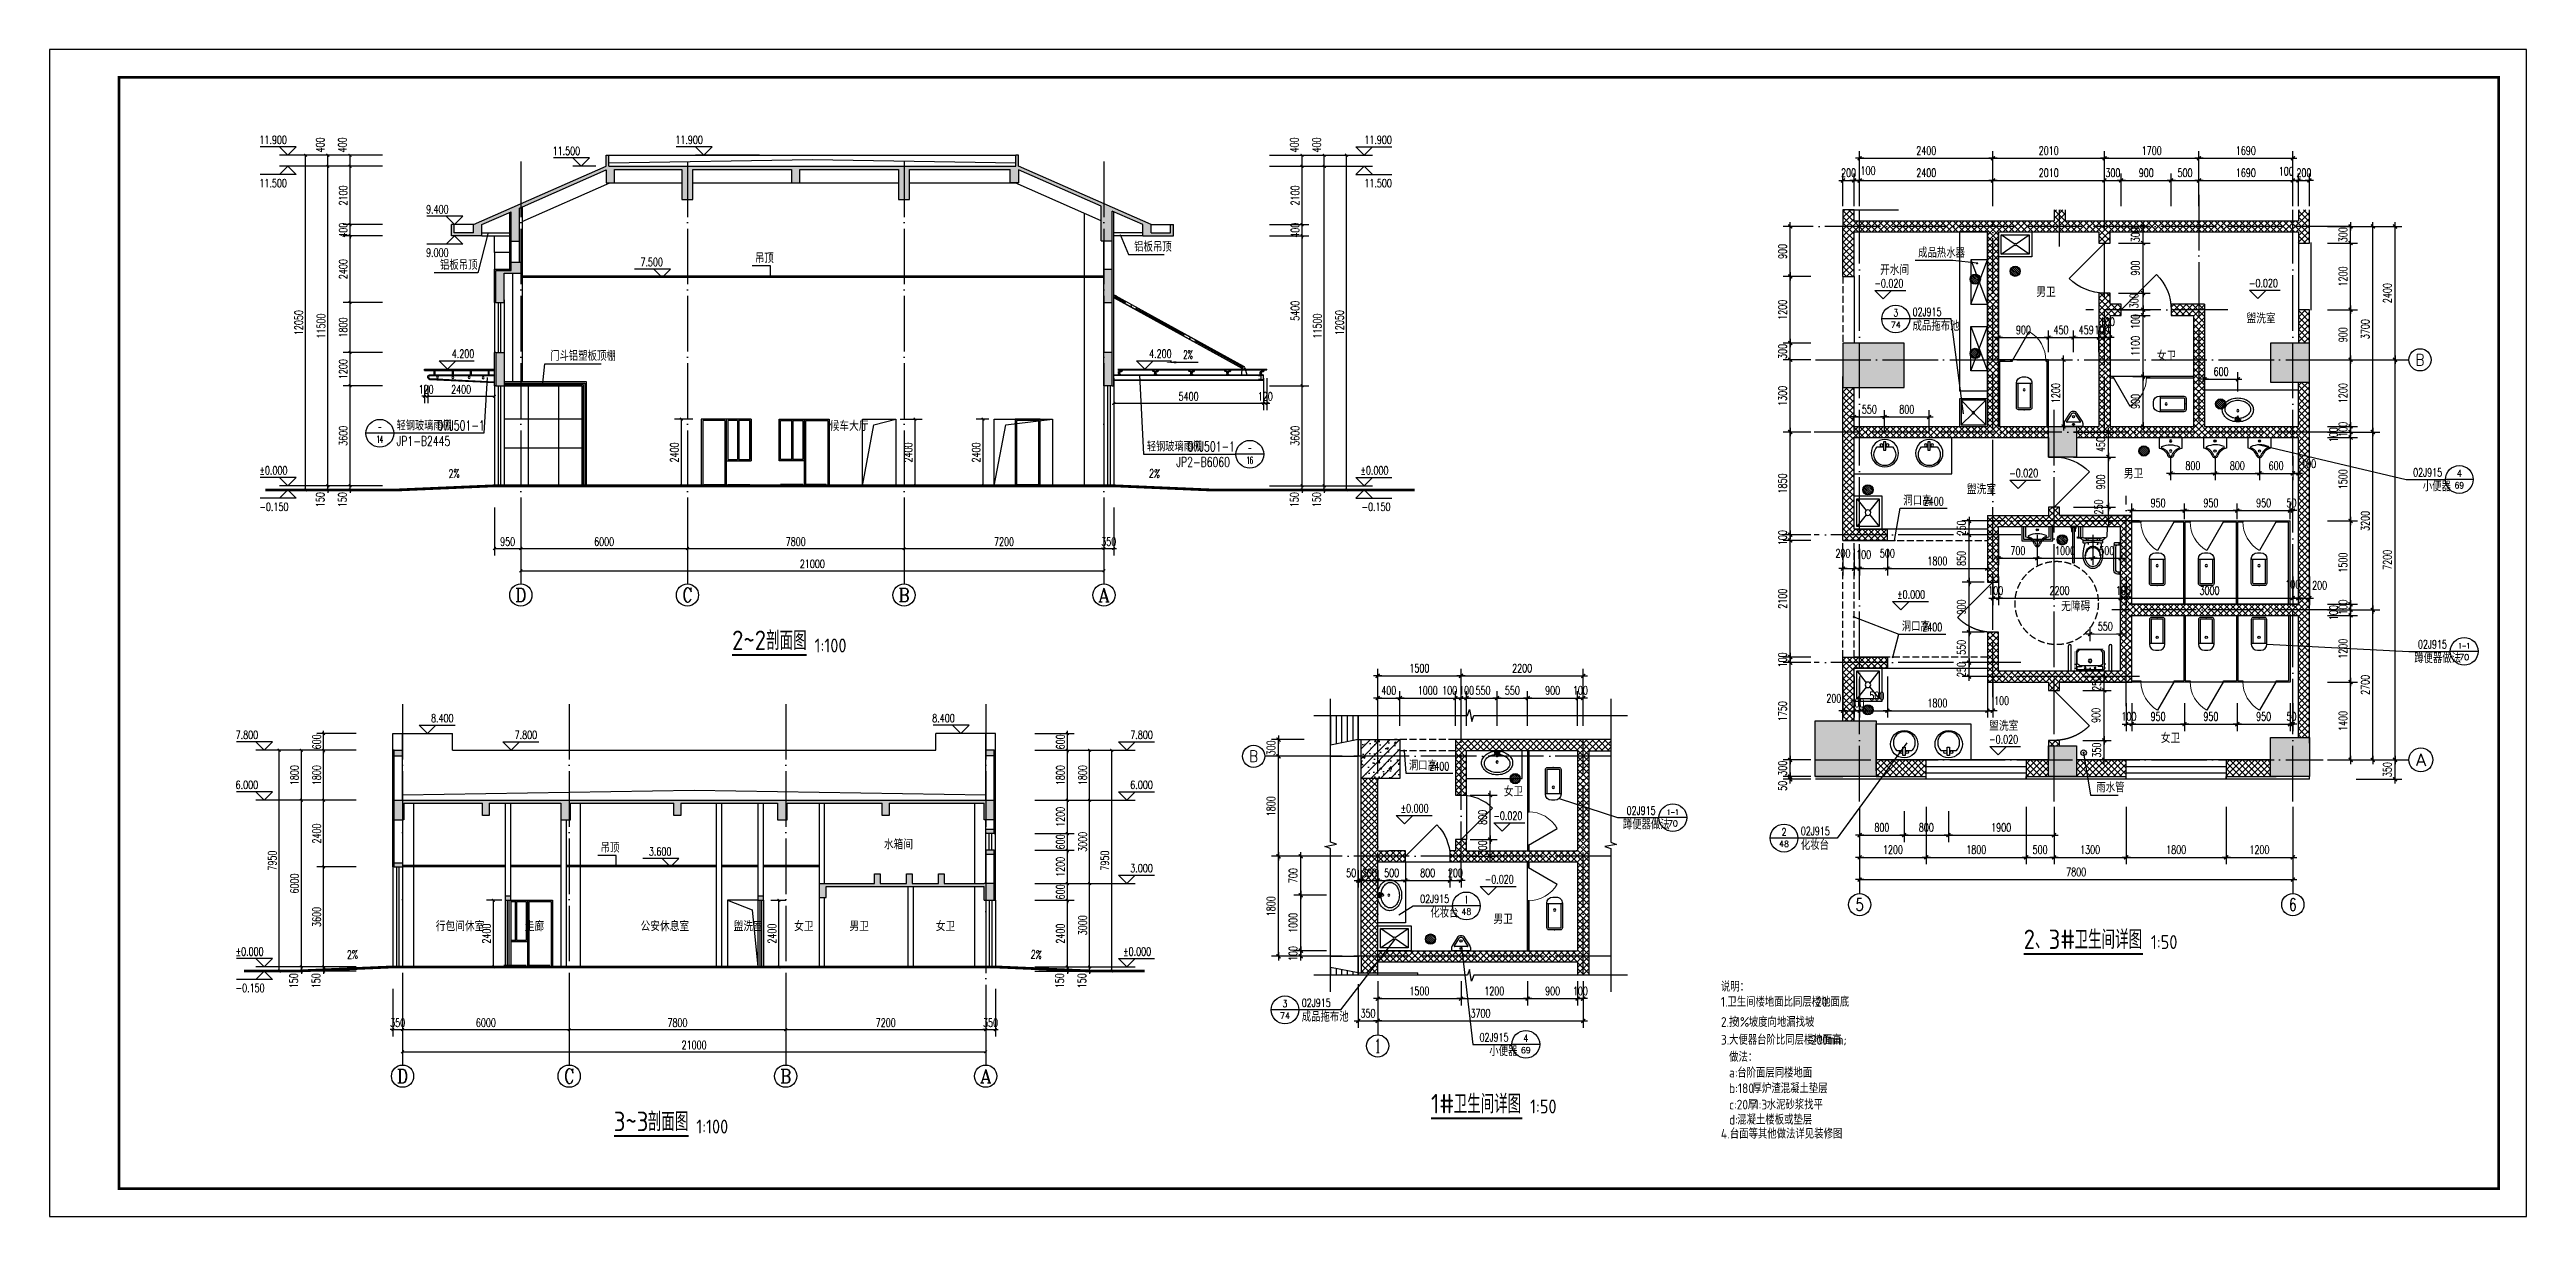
# Model space of a CAD drawing. Extents: x 63793 to 231107, y 20849 to 337643.
# Drawn here: x 124837 to 214037, y 82242 to 124242 of the extents above; entities that cross this region are included whole.
import ezdxf
from ezdxf.enums import TextEntityAlignment as Align

# ---------------------------------------------------------------- set-up
doc = ezdxf.new("R2010")
doc.units = 0
doc.header["$LTSCALE"] = 1000
doc.header["$MEASUREMENT"] = 0
for name, pattern in [('CONTINOUS', [0]), ('DASH', [0.35, 0.25, -0.1]), ('DASHED', [19.05, 12.7, -6.35]), ('DOTE', [2.42, 2, -0.2, 0.02, -0.2])]:
    doc.linetypes.add(name, pattern=pattern)
for name, color, linetype in [('2', 2, 'Continuous'), ('A-ELEV-玻璃幕墙', 142, 'Continuous'), ('AXIS', 3, 'Continuous'), ('AXIS_TEXT', 7, 'Continuous'), ('DIM_ELEV', 3, 'Continuous'), ('DIM_IDEN', 3, 'Continuous'), ('DIM_LEAD', 3, 'Continuous'), ('DIM_SYMB', 3, 'Continuous'), ('DOTE', 1, 'DOTE'), ('LATRINE', 6, 'Continuous'), ('LVTRY', 6, 'Continuous'), ('PUB_DIM', 3, 'Continuous'), ('PUB_TEXT', 7, 'Continuous'), ('PUB_TITLE', 4, 'Continuous'), ('STAIR', 2, 'Continuous'), ('SURFACE', 6, 'Continuous'), ('WALL', 2, 'Continuous'), ('WINDOW', 4, 'Continuous'), ('厨卫', 30, 'Continuous'), ('填充', 8, 'Continuous'), ('家具', 7, 'Continuous'), ('新块$0$2D_ROOF', 144, 'Continuous'), ('新块$0$LVTRY', 6, 'Continuous'), ('新块$0$WINDOW', 4, 'Continuous')]:
    doc.layers.add(name, color=color, linetype=linetype)
doc.layers.add('屋面板１', color=4, linetype='Continuous', lineweight=5)
doc.styles.add('_HZTXT', font='txt.shx', dxfattribs={"width": 0.7, "bigfont": 'HZTXT.shx'})
doc.styles.add('_TCH_AXIS', font='COMPLEX', dxfattribs={"bigfont": 'GBCBIG'})
doc.styles.add('_TCH_DIM', font='SIMPLEX', dxfattribs={"bigfont": 'GBCBIG'})
doc.styles.add('_TCH_DIM_T3', font='SIMPLEX', dxfattribs={"width": 0.705882, "bigfont": 'GBCBIG'})
doc.styles.add('_TXT', font='SIMPLEX.shx', dxfattribs={"width": 0.6})
doc.styles.add('COMPLEX', font='COMPLEX')
doc.styles.add('DIM_FONT', font='SIMPLEX', dxfattribs={"width": 0.7, "bigfont": 'GBCBIG'})
doc.styles.get("Standard").update_dxf_attribs({"font": 'gbenor.shx', "bigfont": 'gbcbig.shx'})
doc.dimstyles.new('_TCH_ARCH&&100', dxfattribs={"dimtxt": 297.5, "dimasz": 100, "dimexe": 250, "dimexo": 300, "dimgap": 100, "dimtad": 1, "dimdec": 0, "dimzin": 0, "dimdsep": 46, "dimtxsty": '_TCH_DIM_T3', "dimblk": 'ARCHTICK', "dimcen": 0.09, "dimclrt": 7, "dimazin": 2, "dimtfac": 1, "dimtdec": 0, "dimtix": 1, "dimtmove": 2, "dimatfit": 3, "dimfxl": 0, "dimtolj": 1, "dimtzin": 0, "dimarcsym": 0})
doc.dimstyles.new('AXIS', dxfattribs={"dimtxt": 300, "dimasz": 1, "dimexe": 250, "dimexo": 300, "dimgap": 150, "dimtad": 1, "dimdec": 0, "dimzin": 0, "dimdsep": 46, "dimtxsty": 'DIM_FONT', "dimblk": '_DIMX', "dimblk1": '_DIMX', "dimblk2": '_DIMX', "dimcen": 0.09, "dimse1": 1, "dimse2": 1, "dimclrt": 7, "dimadec": 0, "dimazin": 0, "dimtfac": 1, "dimtdec": 0, "dimtix": 1, "dimtmove": 2, "dimatfit": 3, "dimldrblk": '_DIMX', "dimfxl": 0, "dimtolj": 1, "dimtzin": 0, "dimarcsym": 0})
pattern_1 = [(45, (-50559.97, 196788.39), (-112.2532, 112.2532), []), (135, (-50559.97, 196788.39), (-112.2532, -112.2532), [])]

msp = doc.modelspace()

# ---------------------------------------------------------------- texts
for s, height, p in [('1.', 350, (185027.3, 89791.7)), ('说明：', 337.59, (185027.3, 90336.4)), ('卫生间楼地面比同层楼地面底', 337.589, (185260.6, 89791.7)), ('20.', 350, (188455.3, 89791.7)), ('2.', 350, (185027.3, 89066.5)), ('按', 337.6, (185319, 89066.5)), ('1%', 350, (185564.7, 89066.5)), ('坡度向地漏找坡', 337.59, (186031.4, 89066.5)), ('3.', 350, (185027.3, 88425.6)), ('大便器台阶比同层楼地面高', 337.589, (185319, 88425.6)), ('200mm;', 350, (188267.9, 88425.6)), ('做法：', 337.59, (185322.3, 87806.9)), ('a:', 350, (185322.3, 87243.4)), ('台阶面层同楼地面', 337.59, (185613.9, 87243.4)), ('b:180', 350, (185322.3, 86679.9)), ('厚炉渣混凝土垫层', 337.59, (186168.1, 86679.9)), ('c:20', 350, (185322.3, 86092.1)), ('d:', 350, (185322.3, 85550.7)), ('混凝土楼板或垫层', 337.59, (185613.9, 85550.7)), ('厚', 337.6, (185993.1, 86092.1)), ('1:3', 350, (186238.8, 86092.1)), ('水泥砂浆找平', 337.59, (186676.3, 86092.1)), ('4.', 350, (185027.3, 85045.1)), ('台面等其他做法详见装修图', 337.589, (185348.1, 85045.1))]:
    msp.add_text(s, height=height).set_placement(p)
at = {"char_height": 350, "width": 3190, "attachment_point": 1}
for s, insert in [('开水间', (190758.1, 116484.7)), ('男卫', (196385, 115686.8)), ('盥洗室', (203955.5, 114737.5)), ('女卫', (200724.4, 113384.3)), ('男卫', (199539.6, 109150.7)), ('盥洗室', (193884.5, 108587.7)), ('无障碍', (197278.8, 104376.3)), ('盥洗室', (194686.7, 100072.3)), ('女卫', (200871.1, 99631.7)), ('女卫', (177209.6, 97707.5)), ('男卫', (176833.1, 93115.1))]:
    msp.add_mtext(s, dxfattribs=dict(at, insert=insert))
at = {"linetype": 'DASH', "char_height": 350, "attachment_point": 1}
for s, insert, width in [('候车大厅', (152930.1, 110865.8), 1776.101), ('水箱间', (154884.6, 95805), 2479.98), ('行包间休室', (138745.7, 92860.4), 2479.98), ('走廊', (141950, 92860.4), 1776.101), ('公安休息室', (146121.4, 92860.4), 2479.98), ('盥洗室', (149475.6, 92860.4), 2479.98), ('女卫', (151651.5, 92860.4), 1817.839), ('男卫', (153642.3, 92860.4), 2479.98), ('女卫', (156755.5, 92860.4), 2479.98)]:
    msp.add_mtext(s, dxfattribs=dict(at, insert=insert, width=width))
at = {"layer": 'PUB_TEXT'}
for s, height, style, width, p in [('11.900', 297.5, '_TCH_DIM', 0.705882, (132396.3, 120845.2)), ('11.500', 297.5, '_TCH_DIM', 0.705882, (142956.2, 120445.2)), ('11.900', 297.5, '_TCH_DIM', 0.705882, (147375.5, 120845.2)), ('11.900', 297.5, '_TCH_DIM', 0.705882, (172187.1, 120845.2)), ('11.500', 297.5, '_TCH_DIM', 0.705882, (132396.3, 119285.2)), ('11.500', 297.5, '_TCH_DIM', 0.705882, (172187.1, 119285.2)), ('9.400', 297.5, '_TCH_DIM', 0.705882, (138395.2, 118345.2)), ('9.000', 297.5, '_TCH_DIM', 0.705882, (138395.2, 116785.2)), ('7.500', 297.5, '_TCH_DIM', 0.705882, (146117.6, 116445.2)), ('-0.020', 297.5, '_TCH_DIM', 0.705882, (190553.2, 115677.9)), ('-0.020', 297.5, '_TCH_DIM', 0.705882, (204042.9, 115685.8)), ('02J915', 297.5, '_TCH_DIM', 0.705882, (191930.3, 114651.3)), ('4.200', 297.5, '_TCH_DIM', 0.705882, (139324, 113145.2)), ('4.200', 297.5, '_TCH_DIM', 0.705882, (164437.3, 113145.2)), ('轻钢玻璃雨棚', 350, '_HZTXT', 0.7, (137337.6, 110536.5)), ('07J501-1', 350, '_HZTXT', 0.7, (138807.6, 110536.5)), ('JP1-B2445', 350, '_HZTXT', 0.7, (137337.6, 109976.5)), ('轻钢玻璃雨棚', 350, '_HZTXT', 0.7, (164354.9, 109780.4)), ('07J501-1', 350, '_HZTXT', 0.7, (165824.9, 109780.4)), ('%%P0.000', 297.5, '_TCH_DIM', 0.705882, (132396.3, 108945.2)), ('JP2-B6060', 350, '_HZTXT', 0.7, (165416.6, 109220.4)), ('%%P0.000', 297.5, '_TCH_DIM', 0.705882, (172047.1, 108945.2)), ('-0.020', 297.5, '_TCH_DIM', 0.705882, (195410.9, 108848.9)), ('02J915', 297.5, '_TCH_DIM', 0.705882, (209955.5, 108872.8)), ('-0.150', 297.5, '_TCH_DIM', 0.705882, (132396.3, 107635.2)), ('-0.150', 297.5, '_TCH_DIM', 0.705882, (172087.1, 107635.2)), ('2400', 297.5, '_TCH_DIM', 0.705882, (192332.3, 107835)), ('%%P0.000', 297.5, '_TCH_DIM', 0.705882, (191372.3, 104479.8)), ('2400', 297.5, '_TCH_DIM', 0.705882, (192279.3, 103305.4)), ('02J915', 297.5, '_TCH_DIM', 0.705882, (210130, 102685.9)), ('8.400', 297.5, '_TCH_DIM', 0.705882, (138576.4, 100028.2)), ('8.400', 297.5, '_TCH_DIM', 0.705882, (156624.2, 100028.2)), ('7.800', 297.5, '_TCH_DIM', 0.705882, (131539.5, 99428.2)), ('7.800', 297.5, '_TCH_DIM', 0.705882, (141586.6, 99428.2)), ('7.800', 297.5, '_TCH_DIM', 0.705882, (163758.8, 99428.2)), ('-0.020', 297.5, '_TCH_DIM', 0.705882, (194686.7, 99264.1)), ('2400', 297.5, '_TCH_DIM', 0.705882, (174527.1, 98297.3)), ('6.000', 297.5, '_TCH_DIM', 0.705882, (131539.5, 97628.2)), ('6.000', 297.5, '_TCH_DIM', 0.705882, (163758.8, 97628.2)), ('%%P0.000', 297.5, '_TCH_DIM', 0.705882, (173494.4, 96781.4)), ('-0.020', 297.5, '_TCH_DIM', 0.705882, (176834.1, 96515.6)), ('02J915', 297.5, '_TCH_DIM', 0.705882, (181631.4, 96701.6)), ('3.600', 297.5, '_TCH_DIM', 0.705882, (146420.5, 95228.2)), ('02J915', 297.5, '_TCH_DIM', 0.705882, (187905.7, 95964.7)), ('3.000', 297.5, '_TCH_DIM', 0.705882, (163758.8, 94628.2)), ('02J915', 297.5, '_TCH_DIM', 0.705882, (174195.9, 93524.4)), ('-0.020', 297.5, '_TCH_DIM', 0.705882, (176523.1, 94228.3)), ('%%P0.000', 297.5, '_TCH_DIM', 0.705882, (131539.5, 91628.2)), ('%%P0.000', 297.5, '_TCH_DIM', 0.705882, (163498.8, 91628.2)), ('-0.150', 297.5, '_TCH_DIM', 0.705882, (131539.5, 90318.2)), ('02J915', 297.5, '_TCH_DIM', 0.705882, (169932.1, 89781.8)), ('02J915', 297.5, '_TCH_DIM', 0.705882, (176336.6, 88541.6))]:
    msp.add_text(s, height=height, dxfattribs=dict(at, style=style, width=width)).set_placement(p)
at = {"layer": 'PUB_TEXT', "style": '_TCH_DIM'}
for s, p in [('吊顶', (150244.1, 116558.6)), ('铝板吊顶', (163897.6, 116970.1)), ('成品热水器', (192129.7, 116755.1)), ('铝板吊顶', (138898.6, 116315.1)), ('成品拖布池', (191930.3, 114124.8)), ('门斗铝塑板顶棚', (142863.4, 113041)), ('洞口高', (191595.1, 107835)), ('小便器', (210304.3, 108346.3)), ('洞口高', (191542.1, 103305.4)), ('蹲便器做法', (209994.8, 102159.4)), ('洞口高', (173789.9, 98297.3)), ('雨水管', (198548.3, 97507.5)), ('蹲便器做法', (181496.2, 96175.2)), ('吊顶', (144680.8, 95341.5)), ('化妆台', (187905.7, 95438.2)), ('化妆台', (174563.3, 92997.9)), ('成品拖布池', (169932.1, 89255.4)), ('小便器', (176685.5, 88015.1))]:
    msp.add_text(s, height=337.59, dxfattribs=at).set_placement(p)
for s, height, p, p2 in [('74', 217.39, (191144.1, 114229.4), (191506.4, 114229.4)), ('3', 261, (191238.3, 114638.8), (191412.3, 114638.8)), ('4', 259.4, (211527.9, 108860.6), (211713.1, 108860.6)), ('69', 221.93, (211446.1, 108447.2), (211794.9, 108447.2)), ('1-1', 191.18, (211581.1, 102685.2), (212009, 102685.2)), ('70', 219.66, (211617.2, 102262.2), (211972.8, 102262.2)), ('1-1', 191.18, (183082.4, 96700.9), (183510.3, 96700.9)), ('70', 219.66, (183118.6, 96277.9), (183474.2, 96277.9)), ('48', 219.66, (187122.9, 95541), (187478.5, 95541)), ('2', 261, (187213.7, 95952.3), (187387.7, 95952.3)), ('1', 271.1, (175828.6, 93510.5), (175893.2, 93510.5)), ('48', 219.66, (175683.1, 93100.7), (176038.7, 93100.7)), ('74', 217.39, (169146, 89360), (169508.3, 89360)), ('3', 261, (169240.1, 89769.4), (169414.1, 89769.4)), ('69', 221.93, (177827.3, 88116), (178176, 88116)), ('4', 259.4, (177909, 88529.4), (178094.3, 88529.4))]:
    msp.add_text(s, height=height, dxfattribs=at).set_placement(p, p2, align=Align.FIT)
at = {"layer": 'PUB_TEXT', "linetype": 'ByBlock', "style": '_TXT', "width": 0.6}
msp.add_text('2%', height=300, dxfattribs=at).set_placement((165665.9, 113111.1))
at = {"layer": 'PUB_TEXT', "style": '_HZTXT', "width": 0.7}
for s, height, p, p2 in [('-', 266.8, (136670.3, 110523.2), (136794.8, 110523.2)), ('14', 251.07, (136615.4, 110086.4), (136849.7, 110086.4)), ('-', 266.8, (168001, 109767.1), (168125.5, 109767.1)), ('16', 251.07, (167946.1, 109330.3), (168180.4, 109330.3))]:
    msp.add_text(s, height=height, dxfattribs=at).set_placement(p, p2, align=Align.FIT)
at = {"layer": 'PUB_TEXT', "style": '_TCH_DIM', "width": 0.705882}
for rotation, p in [(2.65746, (139215.7, 108827.6)), (357.34254, (164424.5, 108845.3)), (2.65746, (135556.1, 91510.6)), (357.34254, (160164.9, 91528.2))]:
    msp.add_text('2%%%', height=297.5, rotation=rotation, dxfattribs=at).set_placement(p)
at = {"layer": 'PUB_TEXT'}
for s, height, p in [('2~2', 700, (149418.7, 102630.7)), ('剖面图', 675.18, (150643.7, 102630.7)), ('1:100', 500, (152389.2, 102543.5)), ('2', 700, (195929.5, 91867.8)), ('、', 675.2, (196337.9, 91867.8)), ('3#', 700, (196829.3, 91867.8)), ('卫生间详图', 675.18, (197762.7, 91867.8)), ('1:50', 500, (200513.5, 91867.8)), ('1#', 700, (174587.6, 85950.5)), ('卫生间详图', 675.18, (175404.3, 85950.5)), ('3~3', 700, (145159.1, 85313.7)), ('剖面图', 675.18, (146384.1, 85313.7)), ('1:100', 500, (148129.6, 85226.4)), ('1:50', 500, (178155.1, 85950.5))]:
    msp.add_text(s, height=height, dxfattribs=at).set_placement(p)

# ---------------------------------------------------------------- blocks, each defined once
blk = doc.blocks.new('M_E0')
for p, q in [((-279, -123), (-251, -123)), ((-277, -51), (-251, -51)), ((-251, -26), (251, -26)), ((-251, -349), (-251, -26)), ((-221, -381), (-251, -349)), ((-232, -26), (-232, -79)), ((-232, -79), (-154, -79)), ((-191, -100), (-232, -127)), ((-232, -127), (-232, -335)), ((-232, -335), (-191, -381)), ((222, -381), (-221, -381)), ((-191, -100), (189, -100)), ((-149, -84), (-149, -100)), ((0, -26), (-90, -26)), ((-90, -26), (90, -26)), ((148, -84), (148, -100)), ((232, -79), (153, -79)), ((232, -335), (191, -381)), ((192, -101), (232, -127)), ((222, -381), (251, -349)), ((232, -26), (232, -79)), ((232, -127), (232, -335)), ((251, -349), (251, -26)), ((279, -51), (253, -51)), ((281, -123), (253, -123))]:
    blk.add_line(p, q)
at = {"const_width": 1.5}
for points in [[(-280, 0), (-280, -350)], [(-280, 0), (280, 0)], [(280, 0), (280, -350)], [(-280, -350), (-230, -410)], [(-230, -410), (230, -410)], [(280, -350), (230, -410)]]:
    blk.add_lwpolyline(points, dxfattribs=at)
for centre, radius in [((-89, -56), 15), ((1, -182), 33.1), ((1, -182), 24.9), ((1, -44), 8), ((91, -54), 15)]:
    blk.add_circle(centre, radius)
for centre, start, end in [((-154, -84), 0, 90), ((153, -84), 90, 180), ((189, -105), 57.2444, 90)]:
    blk.add_arc(centre, 5, start, end)
at = {"width": 0.8, "flags": 9}
for tag in ['XSIZE', 'YSIZE']:
    blk.add_attdef(tag, (0, 0), '', height=0.5, dxfattribs=at)
blk = doc.blocks.new('A$C1C8A70F5')
at = {"layer": 'LVTRY'}
for p, q in [((0, 478), (0, 25)), ((50, 478), (50, 25)), ((733, 478), (733, 25)), ((783, 478), (783, 25))]:
    blk.add_line(p, q, dxfattribs=at)
for centre in [(25, 25), (758, 25)]:
    blk.add_arc(centre, 25, 180, 0, dxfattribs=at)
at = {"layer": 'LVTRY', "xscale": -1}
blk.add_blockref('M_E0', (392, 478), dxfattribs=at)
blk = doc.blocks.new('M_E33IEP')
for p, q in [((44, -21), (44, 20)), ((44, 20), (194, 20)), ((135, 135), (135, 20)), ((194, 20), (194, -21)), ((194, -21), (44, -21)), ((135, -21), (135, -144))]:
    blk.add_line(p, q)
for centre, radius in [((248, -5), 246), ((106, 56), 26.7), ((105, -55), 26.7)]:
    blk.add_circle(centre, radius)
blk.add_arc((274, -5), 197, 225.2527, 134.7473)
at = {"style": 'DIM_FONT', "width": 0.8, "flags": 9}
for tag in ['XSIZE', 'YSIZE']:
    blk.add_attdef(tag, (0, 0), '', height=0.5, dxfattribs=at)
at = {"width": 0.8, "flags": 9}
for tag in ['XSIZE', 'YSIZE']:
    blk.add_attdef(tag, (2, -251), '', height=150, dxfattribs=at)
blk = doc.blocks.new('_LV12')
at = {"layer": '厨卫'}
for p, q in [((-250, -50), (-39, -219)), ((-250, -450), (-39, -281)), ((39, -219), (250, -50)), ((39, -281), (250, -450))]:
    blk.add_line(p, q, dxfattribs=at)
for points in [[(300, -500), (300, 0), (-300, 0), (-300, -500)], [(250, -450), (250, -50), (-250, -50), (-250, -450)]]:
    blk.add_lwpolyline(points, close=True, dxfattribs=at)
blk.add_circle((0, -250), 50, dxfattribs=at)
blk = doc.blocks.new('$lvtry$00000201')
at = {"layer": 'LATRINE'}
for p, q in [((-140, -40, 0), (-140, -480, 0)), ((-110, -40, 0), (-110, -470, 0)), ((100, 0, 0), (-100, 0, 0)), ((100, -30, 0), (-100, -30, 0)), ((110, -470, 0), (110, -40, 0)), ((140, -480, 0), (140, -40, 0)), ((140, -470, 0), (-140, -470, 0)), ((-30, -590, 0), (30, -590, 0))]:
    blk.add_line(p, q, dxfattribs=at)
blk.add_circle((0, -359, 0), 20, dxfattribs=at)
for centre, radius, start, end in [((-100, -40, 0), 40, 90, 180), ((-100, -40, 0), 10, 90, 180), ((100, -40, 0), 40, 0, 90), ((100, -40, 0), 10, 0, 90), ((-30, -480, 0), 110, 180, 270), ((30, -480, 0), 110, 270, 0)]:
    blk.add_arc(centre, radius, start, end, dxfattribs=at)
blk.add_point((0, 0), dxfattribs=at)
blk = doc.blocks.new('$TCHSYS$APDOOR2D')
blk.add_line((0.5, 0), (0, 0.866))
at = {"lineweight": 13}
blk.add_arc((0.5, 0), 1, 120, 180, dxfattribs=at)
blk = doc.blocks.new('$lvtry$00000223')
for p, q in [((-205, 0, 0), (205, 0, 0)), ((-205, -191, 0), (-205, 0, 0)), ((205, 0, 0), (205, -191, 0))]:
    blk.add_line(p, q)
for centre in [(0, -60, 0), (0, -242, 0)]:
    blk.add_circle(centre, 20)
for centre, radius, start, end in [((-243, -391, 0), 203, 19.2639, 79.2894), ((-152, -175, 0), 10, 114.1084, 248.1394), ((5, -526, 0), 395, 66.6675, 114.1084), ((-243, -401, 0), 233, 19.2639, 68.1394), ((0, -306, 0), 54, 199.2639, 269.7777), ((0, -316, 0), 24, 199.2639, 269.4998), ((0, -306, 0), 54, 270.2223, 340.7361), ((0, -316, 0), 24, 270.5002, 340.7361), ((243, -401, 0), 233, 110.4941, 160.7361), ((243, -391, 0), 203, 100.7106, 160.7361), ((158, -173, 0), 10, 290.4941, 66.6675)]:
    blk.add_arc(centre, radius, start, end)
blk.add_point((0, -60, 0))
blk = doc.blocks.new('A$C53763DD8')
at = {"layer": 'LVTRY', "color": 6, "linetype": 'Continuous', "ltscale": 5}
for p, q in [((100, 800), (567, 473)), ((567, 427), (100, 100)), ((1100, 800), (633, 473)), ((633, 427), (1100, 100))]:
    blk.add_line(p, q, dxfattribs=at)
for points in [[(0, 900), (0, 0), (1200, 0), (1200, 900)], [(100, 800), (100, 100), (1100, 100), (1100, 800)]]:
    blk.add_lwpolyline(points, close=True, dxfattribs=at)
blk.add_circle((600, 450), 39.7, dxfattribs=at)
blk = doc.blocks.new('$lvtry$00000193')
for p, q in [((-17, -43, 0), (-17, -33, 0)), ((17, -43, 0), (17, -33, 0))]:
    blk.add_line(p, q)
at = {"elevation": 0}
blk.add_lwpolyline([(280, -215, 0.12431), (260, -136, 0.105707), (198, -63, 0.086941), (110, -17, 0.077137), (0, 0, 0.077137), (-110, -17, 0.086941), (-198, -63, 0.105707), (-260, -136, 0.12431), (-280, -215, 0.12431), (-260, -294, 0.105707), (-198, -367, 0.086941), (-110, -413, 0.077137), (0, -430, 0.077137), (110, -413, 0.086941), (198, -367, 0.105707), (260, -294, 0.12431)], format="xyb", close=True, dxfattribs=at)
blk.add_lwpolyline([(-25, -61, 0.056876), (-95, -75, 0.086941), (-168, -113, 0.105707), (-216, -170, 0.12431), (-230, -225, 0.12431), (-216, -280, 0.105707), (-168, -337, 0.086941), (-95, -375, 0.077137), (0, -390, 0.077137), (95, -375, 0.086941), (168, -337, 0.105707), (216, -280, 0.12431), (230, -225, 0.12431), (216, -170, 0.105707), (168, -113, 0.086941), (95, -75, 0.06676), (13, -60, 0.06676)], format="xyb", dxfattribs=at)
for centre, radius in [((0, -200, 0), 20), ((0, -43, 0), 16.7)]:
    blk.add_circle(centre, radius)
for centre, radius, start, end in [((-40, -34, 0), 10.1, 106.6096, 258.1648), ((-64, 234, 0), 259, 274.7069, 282.3732), ((-75, -213, 0), 173, 71.36, 79.1873), ((-29, -80, 0), 6.77, 155.344, 308.3224), ((-171, 19, 0), 166, 324.8411, 338.1337), ((-171, 19, 0), 170, 324.8411, 331.3523), ((-29, -80, 0), 3.37, 155.344, 308.3224), ((100, -194, 0), 170, 132.3141, 138.8253), ((100, -194, 0), 166, 125.5327, 138.8253), ((-12, -58, 0), 10.6, 201.8924, 261.774), ((0, -33, 0), 16.7, 0, 180), ((-381, -115, 0), 372, 2.3982, 6.7627), ((0, -96, 0), 9.9, 201.7837, 338.2163), ((64, 234, 0), 259, 257.6268, 265.2931), ((381, -115, 0), 372, 170.1008, 177.6018), ((75, -213, 0), 173, 100.8127, 110.4191), ((40, -34, 0), 10.1, 281.8352, 73.3904)]:
    blk.add_arc(centre, radius, start, end)
blk.add_point((0, -33, 0))
blk = doc.blocks.new('_DIMX')
blk.add_line((-150, 0), (150, 0))
at = {"const_width": 50}
blk.add_lwpolyline([(-70, -70), (70, 70)], dxfattribs=at)
blk = doc.blocks.new('*D1429')
at = {"layer": 'AXIS', "color": 0, "lineweight": -2, "transparency": 16777216}
for p, q in [((189823, 101676), (189823, 100195)), ((190023, 101676), (190023, 100195)), ((189822, 100445), (189821, 100445)), ((189823, 100445), (190023, 100445)), ((190024, 100445), (190025, 100445))]:
    blk.add_line(p, q, dxfattribs=at)
at = {"layer": 'Defpoints', "color": 0, "transparency": 16777216}
for p in [(189823, 101976), (190023, 101976), (190023, 100445)]:
    blk.add_point(p, dxfattribs=at)
at = {"layer": 'AXIS', "color": 0, "lineweight": -2, "transparency": 16777216}
blk.add_blockref('_DIMX', (189823, 100445), dxfattribs=at)
at = {"layer": 'AXIS', "color": 0, "lineweight": -2, "transparency": 16777216, "rotation": 180}
blk.add_blockref('_DIMX', (190023, 100445), dxfattribs=at)
at = {"layer": 'AXIS', "color": 7, "transparency": 16777216, "insert": (189923, 100720), "char_height": 300, "attachment_point": 5, "style": 'DIM_FONT'}
blk.add_mtext('\\A1;100', dxfattribs=at)
blk = doc.blocks.new('*D1432')
at = {"layer": 'AXIS', "color": 0, "lineweight": -2, "transparency": 16777216}
for p, q in [((189823, 106276), (189823, 105310)), ((190023, 106276), (190023, 105310)), ((189822, 105560), (189821, 105560)), ((189823, 105560), (190023, 105560)), ((190024, 105560), (190025, 105560))]:
    blk.add_line(p, q, dxfattribs=at)
at = {"layer": 'Defpoints', "color": 0, "transparency": 16777216}
for p in [(189823, 106576), (190023, 106576), (190023, 105560)]:
    blk.add_point(p, dxfattribs=at)
at = {"layer": 'AXIS', "color": 0, "lineweight": -2, "transparency": 16777216}
blk.add_blockref('_DIMX', (189823, 105560), dxfattribs=at)
at = {"layer": 'AXIS', "color": 0, "lineweight": -2, "transparency": 16777216, "rotation": 180}
blk.add_blockref('_DIMX', (190023, 105560), dxfattribs=at)
at = {"layer": 'AXIS', "color": 7, "transparency": 16777216, "insert": (190166, 106065), "char_height": 300, "attachment_point": 5, "style": 'DIM_FONT'}
blk.add_mtext('\\A1;100', dxfattribs=at)
blk = doc.blocks.new('*D1435')
at = {"layer": 'AXIS', "color": 0, "lineweight": -2, "transparency": 16777216}
for p, q in [((198063, 99377), (199085, 99377)), ((198835, 99378), (198835, 99379)), ((198835, 98676), (198835, 99377)), ((198063, 98676), (199085, 98676)), ((198835, 98675), (198835, 98674))]:
    blk.add_line(p, q, dxfattribs=at)
at = {"layer": 'Defpoints', "color": 0, "transparency": 16777216}
for p in [(197763, 99377), (198835, 99377), (197763, 98676)]:
    blk.add_point(p, dxfattribs=at)
at = {"layer": 'AXIS', "color": 0, "lineweight": -2, "transparency": 16777216}
for p, rotation in [((198835, 99377), 270), ((198835, 98676), 90)]:
    blk.add_blockref('_DIMX', p, dxfattribs=dict(at, rotation=rotation))
at = {"layer": 'AXIS', "color": 7, "transparency": 16777216, "insert": (198560, 99026), "char_height": 300, "attachment_point": 5, "rotation": 90, "style": 'DIM_FONT'}
blk.add_mtext('\\A1;350', dxfattribs=at)
blk = doc.blocks.new('*D1437')
at = {"layer": 'AXIS', "color": 0, "lineweight": -2, "transparency": 16777216}
for p, q in [((198063, 101677), (199085, 101677)), ((198063, 101177), (199085, 101177)), ((198835, 101678), (198835, 101679)), ((198835, 101177), (198835, 101677)), ((198835, 101176), (198835, 101175))]:
    blk.add_line(p, q, dxfattribs=at)
at = {"layer": 'Defpoints', "color": 0, "transparency": 16777216}
for p in [(197763, 101677), (197763, 101177), (198835, 101677)]:
    blk.add_point(p, dxfattribs=at)
at = {"layer": 'AXIS', "color": 0, "lineweight": -2, "transparency": 16777216}
for p, rotation in [((198835, 101677), 270), ((198835, 101177), 90)]:
    blk.add_blockref('_DIMX', p, dxfattribs=dict(at, rotation=rotation))
at = {"layer": 'AXIS', "color": 7, "transparency": 16777216, "insert": (198560, 101427), "char_height": 300, "attachment_point": 5, "rotation": 90, "style": 'DIM_FONT'}
blk.add_mtext('\\A1;250', dxfattribs=at)
blk = doc.blocks.new('*D1442')
at = {"layer": 'AXIS', "color": 0, "lineweight": -2, "transparency": 16777216}
for p, q in [((205623, 105278), (205623, 104247)), ((205823, 105278), (205823, 104247)), ((205622, 104497), (205621, 104497)), ((205623, 104497), (205823, 104497)), ((205824, 104497), (205825, 104497))]:
    blk.add_line(p, q, dxfattribs=at)
at = {"layer": 'Defpoints', "color": 0, "transparency": 16777216}
for p in [(205623, 105578), (205823, 105578), (205823, 104497)]:
    blk.add_point(p, dxfattribs=at)
at = {"layer": 'AXIS', "color": 0, "lineweight": -2, "transparency": 16777216}
blk.add_blockref('_DIMX', (205623, 104497), dxfattribs=at)
at = {"layer": 'AXIS', "color": 0, "lineweight": -2, "transparency": 16777216, "rotation": 180}
blk.add_blockref('_DIMX', (205823, 104497), dxfattribs=at)
at = {"layer": 'AXIS', "color": 7, "transparency": 16777216, "insert": (205623, 104993), "char_height": 300, "attachment_point": 5, "style": 'DIM_FONT'}
blk.add_mtext('\\A1;100', dxfattribs=at)
blk = doc.blocks.new('*D1450')
at = {"layer": 'AXIS', "color": 0, "lineweight": -2, "transparency": 16777216}
for p, q in [((207901, 98676), (209554, 98676)), ((209304, 98677), (209304, 98678)), ((209304, 97976), (209304, 98676)), ((207901, 97976), (209554, 97976)), ((209304, 97975), (209304, 97974))]:
    blk.add_line(p, q, dxfattribs=at)
at = {"layer": 'Defpoints', "color": 0, "transparency": 16777216}
for p in [(207601, 98676), (209304, 98676), (207601, 97976)]:
    blk.add_point(p, dxfattribs=at)
at = {"layer": 'AXIS', "color": 0, "lineweight": -2, "transparency": 16777216}
for p, rotation in [((209304, 98676), 270), ((209304, 97976), 90)]:
    blk.add_blockref('_DIMX', p, dxfattribs=dict(at, rotation=rotation))
at = {"layer": 'AXIS', "color": 7, "transparency": 16777216, "insert": (209029, 98326), "char_height": 300, "attachment_point": 5, "rotation": 90, "style": 'DIM_FONT'}
blk.add_mtext('\\A1;350', dxfattribs=at)
blk = doc.blocks.new('_AXISO')
blk.add_circle((0, 0), 0.5)
at = {"layer": 'AXIS_TEXT', "style": 'COMPLEX', "width": 1.041667}
blk.add_attdef('A', text='', height=0.56, dxfattribs=at).set_placement((-0.25, -0.28), (0.25, -0.28), align=Align.FIT)
blk = doc.blocks.new('$lvtry$00000202')
for p, q in [((-140, -40, 0), (-140, -480, 0)), ((-110, -40, 0), (-110, -470, 0)), ((100, 0, 0), (-100, 0, 0)), ((100, -30, 0), (-100, -30, 0)), ((110, -470, 0), (110, -40, 0)), ((140, -480, 0), (140, -40, 0)), ((140, -470, 0), (-140, -470, 0)), ((-30, -590, 0), (30, -590, 0))]:
    blk.add_line(p, q)
blk.add_circle((0, -359, 0), 20)
for centre, radius, start, end in [((-100, -40, 0), 40, 90, 180), ((-100, -40, 0), 10, 90, 180), ((100, -40, 0), 40, 0, 90), ((100, -40, 0), 10, 0, 90), ((-30, -480, 0), 110, 180, 270), ((30, -480, 0), 110, 270, 0)]:
    blk.add_arc(centre, radius, start, end)
blk.add_point((0, 0))
blk = doc.blocks.new('$lvtry$00000221')
for p, q in [((-170, 0, 0), (170, 0, 0)), ((-170, -61, 0), (-170, 0, 0)), ((-162, -88, 0), (-69, -231, 0)), ((-124, -91, 0), (-43, -216, 0)), ((-116, -76, 0), (116, -76, 0)), ((43, -216, 0), (124, -91, 0)), ((69, -231, 0), (162, -88, 0)), ((170, -61, 0), (170, 0, 0))]:
    blk.add_line(p, q)
for centre, radius in [((0, -177, 0), 20), ((0, -38, 0), 17.7)]:
    blk.add_circle(centre, radius)
for centre, radius, start, end in [((-120, -61, 0), 50, 180, 213.0863), ((-116, -86, 0), 10, 90, 213.0863), ((0, -191, 0), 80, 210, 330), ((0, -191, 0), 50, 210, 330), ((116, -86, 0), 10, 326.9137, 90), ((120, -61, 0), 50, 326.9137, 0)]:
    blk.add_arc(centre, radius, start, end)
blk.add_point((0, -38, 0))
blk = doc.blocks.new('$DorLib2D$00000136')
at = {"color": 0, "linetype": 'DASH'}
blk.add_line((0.507, 0.667), (-0.508, 0.667), dxfattribs=at)
at = {"color": 0, "linetype": 'Continuous'}
blk.add_line((-0.5, -0.5), (0.5, -0.5), dxfattribs=at)
blk = doc.blocks.new('$plan$00002154')
for p, q in [((-449.999625, 450, 0), (449.999625, 450, 0)), ((-449.999625, -450, 0), (-449.999625, 450, 0)), ((-399.999625, 400, 0), (399.999625, 400, 0)), ((-399.999625, 400, 0), (-26.107125, 26.1075, 0)), ((-399.999625, -400, 0), (-399.999625, 400, 0)), ((24.999625, 0, 0), (-24.999625, 0, 0)), ((0.000375, -25, 0), (0.000375, 25, 0)), ((26.392875, 26.3925, 0), (399.999625, 400, 0)), ((399.999625, 400, 0), (399.999625, -400, 0)), ((449.999625, 450, 0), (449.999625, -450, 0)), ((449.999625, -450, 0), (-449.999625, -450, 0)), ((-399.999625, -400, 0), (-26.497125, -26.495, 0)), ((399.999625, -400, 0), (-399.999625, -400, 0)), ((26.584875, -26.585, 0), (399.999625, -400, 0))]:
    blk.add_line(p, q)
for radius in [37.5, 25]:
    blk.add_circle((0.000375, 0, 0), radius)
blk = doc.blocks.new('*D1457')
at = {"layer": 'AXIS', "color": 0, "lineweight": -2, "transparency": 16777216}
for p, q in [((171968, 90602), (171968, 89031)), ((172668, 90602), (172668, 89031)), ((171967, 89281), (171966, 89281)), ((171968, 89281), (172668, 89281)), ((172669, 89281), (172670, 89281))]:
    blk.add_line(p, q, dxfattribs=at)
at = {"layer": 'Defpoints', "color": 0, "transparency": 16777216}
for p in [(171968, 90902), (172668, 90902), (172668, 89281)]:
    blk.add_point(p, dxfattribs=at)
at = {"layer": 'AXIS', "color": 0, "lineweight": -2, "transparency": 16777216}
blk.add_blockref('_DIMX', (171968, 89281), dxfattribs=at)
at = {"layer": 'AXIS', "color": 0, "lineweight": -2, "transparency": 16777216, "rotation": 180}
blk.add_blockref('_DIMX', (172668, 89281), dxfattribs=at)
at = {"layer": 'AXIS', "color": 7, "transparency": 16777216, "insert": (172318, 89556), "char_height": 300, "attachment_point": 5, "style": 'DIM_FONT'}
blk.add_mtext('\\A1;350', dxfattribs=at)
blk = doc.blocks.new('*D1461')
at = {"layer": 'AXIS', "color": 0, "lineweight": -2, "transparency": 16777216}
for p, q in [((175467, 100900), (175466, 100900)), ((175468, 99898), (175468, 101150)), ((175468, 100900), (175668, 100900)), ((175668, 99898), (175668, 101150)), ((175669, 100900), (175670, 100900))]:
    blk.add_line(p, q, dxfattribs=at)
at = {"layer": 'Defpoints', "color": 0, "transparency": 16777216}
for p in [(175668, 100900), (175468, 99598), (175668, 99598)]:
    blk.add_point(p, dxfattribs=at)
at = {"layer": 'AXIS', "color": 0, "lineweight": -2, "transparency": 16777216}
blk.add_blockref('_DIMX', (175468, 100900), dxfattribs=at)
at = {"layer": 'AXIS', "color": 0, "lineweight": -2, "transparency": 16777216, "rotation": 180}
blk.add_blockref('_DIMX', (175668, 100900), dxfattribs=at)
at = {"layer": 'AXIS', "color": 7, "transparency": 16777216, "insert": (175262, 101175), "char_height": 300, "attachment_point": 5, "style": 'DIM_FONT'}
blk.add_mtext('\\A1;100', dxfattribs=at)
blk = doc.blocks.new('*D1462')
at = {"layer": 'AXIS', "color": 0, "lineweight": -2, "transparency": 16777216}
for p, q in [((175667, 100900), (175666, 100900)), ((175668, 99898), (175668, 101150)), ((175668, 100900), (175868, 100900)), ((175868, 99898), (175868, 101150)), ((175869, 100900), (175870, 100900))]:
    blk.add_line(p, q, dxfattribs=at)
at = {"layer": 'Defpoints', "color": 0, "transparency": 16777216}
for p in [(175868, 100900), (175668, 99598), (175868, 99598)]:
    blk.add_point(p, dxfattribs=at)
at = {"layer": 'AXIS', "color": 0, "lineweight": -2, "transparency": 16777216}
blk.add_blockref('_DIMX', (175668, 100900), dxfattribs=at)
at = {"layer": 'AXIS', "color": 0, "lineweight": -2, "transparency": 16777216, "rotation": 180}
blk.add_blockref('_DIMX', (175868, 100900), dxfattribs=at)
at = {"layer": 'AXIS', "color": 7, "transparency": 16777216, "insert": (175868, 101175), "char_height": 300, "attachment_point": 5, "style": 'DIM_FONT'}
blk.add_mtext('\\A1;100', dxfattribs=at)
blk = doc.blocks.new('*D1466')
at = {"layer": 'AXIS', "color": 0, "lineweight": -2, "transparency": 16777216}
for p, q in [((179867, 100900), (179866, 100900)), ((179868, 99898), (179868, 101150)), ((179868, 100900), (180068, 100900)), ((180068, 99898), (180068, 101150)), ((180069, 100900), (180070, 100900))]:
    blk.add_line(p, q, dxfattribs=at)
at = {"layer": 'Defpoints', "color": 0, "transparency": 16777216}
for p in [(180068, 100900), (179868, 99598), (180068, 99598)]:
    blk.add_point(p, dxfattribs=at)
at = {"layer": 'AXIS', "color": 0, "lineweight": -2, "transparency": 16777216}
blk.add_blockref('_DIMX', (179868, 100900), dxfattribs=at)
at = {"layer": 'AXIS', "color": 0, "lineweight": -2, "transparency": 16777216, "rotation": 180}
blk.add_blockref('_DIMX', (180068, 100900), dxfattribs=at)
at = {"layer": 'AXIS', "color": 7, "transparency": 16777216, "insert": (179968, 101175), "char_height": 300, "attachment_point": 5, "style": 'DIM_FONT'}
blk.add_mtext('\\A1;100', dxfattribs=at)
blk = doc.blocks.new('*D1469')
at = {"layer": 'AXIS', "color": 0, "lineweight": -2, "transparency": 16777216}
for p, q in [((170823, 91806), (169648, 91806)), ((170823, 91606), (169648, 91606)), ((169898, 91807), (169898, 91808)), ((169898, 91606), (169898, 91806)), ((169898, 91605), (169898, 91604))]:
    blk.add_line(p, q, dxfattribs=at)
at = {"layer": 'Defpoints', "color": 0, "transparency": 16777216}
for p in [(169898, 91806), (171123, 91806), (171123, 91606)]:
    blk.add_point(p, dxfattribs=at)
at = {"layer": 'AXIS', "color": 0, "lineweight": -2, "transparency": 16777216}
for p, rotation in [((169898, 91806), 270), ((169898, 91606), 90)]:
    blk.add_blockref('_DIMX', p, dxfattribs=dict(at, rotation=rotation))
at = {"layer": 'AXIS', "color": 7, "transparency": 16777216, "insert": (169623, 91706), "char_height": 300, "attachment_point": 5, "rotation": 90, "style": 'DIM_FONT'}
blk.add_mtext('\\A1;100', dxfattribs=at)
blk = doc.blocks.new('*D1472')
at = {"layer": 'AXIS', "color": 0, "lineweight": -2, "transparency": 16777216}
for p, q in [((170023, 99406), (168848, 99406)), ((169098, 99407), (169098, 99408)), ((169098, 98806), (169098, 99406)), ((170023, 98806), (168848, 98806)), ((169098, 98805), (169098, 98804))]:
    blk.add_line(p, q, dxfattribs=at)
at = {"layer": 'Defpoints', "color": 0, "transparency": 16777216}
for p in [(169098, 99406), (170323, 99406), (170323, 98806)]:
    blk.add_point(p, dxfattribs=at)
at = {"layer": 'AXIS', "color": 0, "lineweight": -2, "transparency": 16777216}
for p, rotation in [((169098, 99406), 270), ((169098, 98806), 90)]:
    blk.add_blockref('_DIMX', p, dxfattribs=dict(at, rotation=rotation))
at = {"layer": 'AXIS', "color": 7, "transparency": 16777216, "insert": (168823, 99106), "char_height": 300, "attachment_point": 5, "rotation": 90, "style": 'DIM_FONT'}
blk.add_mtext('\\A1;300', dxfattribs=at)
blk = doc.blocks.new('*D1473')
at = {"layer": 'AXIS', "color": 0, "lineweight": -2, "transparency": 16777216}
for p, q in [((175268, 94706), (175268, 94084)), ((175668, 94706), (175668, 94084)), ((175267, 94334), (175266, 94334)), ((175268, 94334), (175668, 94334)), ((175669, 94334), (175670, 94334))]:
    blk.add_line(p, q, dxfattribs=at)
at = {"layer": 'Defpoints', "color": 0, "transparency": 16777216}
for p in [(175268, 95006), (175668, 95006), (175668, 94334)]:
    blk.add_point(p, dxfattribs=at)
at = {"layer": 'AXIS', "color": 0, "lineweight": -2, "transparency": 16777216}
blk.add_blockref('_DIMX', (175268, 94334), dxfattribs=at)
at = {"layer": 'AXIS', "color": 0, "lineweight": -2, "transparency": 16777216, "rotation": 180}
blk.add_blockref('_DIMX', (175668, 94334), dxfattribs=at)
at = {"layer": 'AXIS', "color": 7, "transparency": 16777216, "insert": (175468, 94609), "char_height": 300, "attachment_point": 5, "style": 'DIM_FONT'}
blk.add_mtext('\\A1;200', dxfattribs=at)
blk = doc.blocks.new('*D1476')
at = {"layer": 'AXIS', "color": 0, "lineweight": -2, "transparency": 16777216}
for p, q in [((172068, 94706), (172068, 94084)), ((172668, 94706), (172668, 94084)), ((172067, 94334), (172066, 94334)), ((172068, 94334), (172668, 94334)), ((172669, 94334), (172670, 94334))]:
    blk.add_line(p, q, dxfattribs=at)
at = {"layer": 'Defpoints', "color": 0, "transparency": 16777216}
for p in [(172068, 95006), (172668, 95006), (172668, 94334)]:
    blk.add_point(p, dxfattribs=at)
at = {"layer": 'AXIS', "color": 0, "lineweight": -2, "transparency": 16777216}
blk.add_blockref('_DIMX', (172068, 94334), dxfattribs=at)
at = {"layer": 'AXIS', "color": 0, "lineweight": -2, "transparency": 16777216, "rotation": 180}
blk.add_blockref('_DIMX', (172668, 94334), dxfattribs=at)
at = {"layer": 'AXIS', "color": 7, "transparency": 16777216, "insert": (172368, 94609), "char_height": 300, "attachment_point": 5, "style": 'DIM_FONT'}
blk.add_mtext('\\A1;300', dxfattribs=at)
blk = doc.blocks.new('*D1477')
at = {"layer": 'AXIS', "color": 0, "lineweight": -2, "transparency": 16777216}
for p, q in [((171968, 94706), (171968, 94084)), ((172068, 94706), (172068, 94084)), ((171967, 94334), (171966, 94334)), ((171968, 94334), (172068, 94334)), ((172069, 94334), (172070, 94334))]:
    blk.add_line(p, q, dxfattribs=at)
at = {"layer": 'Defpoints', "color": 0, "transparency": 16777216}
for p in [(171968, 95006), (172068, 95006), (172068, 94334)]:
    blk.add_point(p, dxfattribs=at)
at = {"layer": 'AXIS', "color": 0, "lineweight": -2, "transparency": 16777216}
blk.add_blockref('_DIMX', (171968, 94334), dxfattribs=at)
at = {"layer": 'AXIS', "color": 0, "lineweight": -2, "transparency": 16777216, "rotation": 180}
blk.add_blockref('_DIMX', (172068, 94334), dxfattribs=at)
at = {"layer": 'AXIS', "color": 7, "transparency": 16777216, "insert": (171713, 94609), "char_height": 300, "attachment_point": 5, "style": 'DIM_FONT'}
blk.add_mtext('\\A1;50', dxfattribs=at)
blk = doc.blocks.new('*D1479')
at = {"layer": 'AXIS', "color": 0, "lineweight": -2, "transparency": 16777216}
for p, q in [((175994, 95806), (176967, 95806)), ((176717, 95807), (176717, 95808)), ((176717, 95206), (176717, 95806)), ((175994, 95206), (176967, 95206)), ((176717, 95205), (176717, 95204))]:
    blk.add_line(p, q, dxfattribs=at)
at = {"layer": 'Defpoints', "color": 0, "transparency": 16777216}
for p in [(175694, 95806), (176717, 95806), (175694, 95206)]:
    blk.add_point(p, dxfattribs=at)
at = {"layer": 'AXIS', "color": 0, "lineweight": -2, "transparency": 16777216}
for p, rotation in [((176717, 95806), 270), ((176717, 95206), 90)]:
    blk.add_blockref('_DIMX', p, dxfattribs=dict(at, rotation=rotation))
at = {"layer": 'AXIS', "color": 7, "transparency": 16777216, "insert": (176442, 95506), "char_height": 300, "attachment_point": 5, "rotation": 90, "style": 'DIM_FONT'}
blk.add_mtext('\\A1;300', dxfattribs=at)
blk = doc.blocks.new('*D1480')
at = {"layer": 'AXIS', "color": 0, "lineweight": -2, "transparency": 16777216}
for p, q in [((179868, 90711), (179868, 89831)), ((180068, 90711), (180068, 89831)), ((179867, 90081), (179866, 90081)), ((180068, 90081), (179868, 90081)), ((180069, 90081), (180070, 90081))]:
    blk.add_line(p, q, dxfattribs=at)
at = {"layer": 'Defpoints', "color": 0, "transparency": 16777216}
for p in [(179868, 91011), (180068, 91011), (179868, 90081)]:
    blk.add_point(p, dxfattribs=at)
at = {"layer": 'AXIS', "color": 0, "lineweight": -2, "transparency": 16777216}
for p, rotation in [((179868, 90081), 5.00237640300582e-11), ((180068, 90081), 180.0000000000501)]:
    blk.add_blockref('_DIMX', p, dxfattribs=dict(at, rotation=rotation))
at = {"layer": 'AXIS', "color": 7, "transparency": 16777216, "insert": (179968, 90356), "char_height": 300, "attachment_point": 5, "style": 'DIM_FONT'}
blk.add_mtext('\\A1;100', dxfattribs=at)
blk = doc.blocks.new('*D1486')
at = {"layer": 'AXIS', "color": 0, "lineweight": -2, "transparency": 16777216}
for p, q in [((206877, 104076), (207954, 104076)), ((206877, 103876), (207954, 103876)), ((207704, 104077), (207704, 104078)), ((207704, 103876), (207704, 104076)), ((207704, 103875), (207704, 103874))]:
    blk.add_line(p, q, dxfattribs=at)
at = {"layer": 'Defpoints', "color": 0, "transparency": 16777216}
for p in [(206577, 104076), (206577, 103876), (207704, 104076)]:
    blk.add_point(p, dxfattribs=at)
at = {"layer": 'AXIS', "color": 0, "lineweight": -2, "transparency": 16777216}
for p, rotation in [((207704, 104076), 270), ((207704, 103876), 90)]:
    blk.add_blockref('_DIMX', p, dxfattribs=dict(at, rotation=rotation))
at = {"layer": 'AXIS', "color": 7, "transparency": 16777216, "insert": (207089, 103976), "char_height": 300, "attachment_point": 5, "rotation": 90, "style": 'DIM_FONT'}
blk.add_mtext('\\A1;100', dxfattribs=at)
blk = doc.blocks.new('*D1487')
at = {"layer": 'AXIS', "color": 0, "lineweight": -2, "transparency": 16777216}
for p, q in [((206877, 104276), (207954, 104276)), ((206877, 104076), (207954, 104076)), ((207704, 104277), (207704, 104278)), ((207704, 104076), (207704, 104276)), ((207704, 104075), (207704, 104074))]:
    blk.add_line(p, q, dxfattribs=at)
at = {"layer": 'Defpoints', "color": 0, "transparency": 16777216}
for p in [(206577, 104276), (206577, 104076), (207704, 104276)]:
    blk.add_point(p, dxfattribs=at)
at = {"layer": 'AXIS', "color": 0, "lineweight": -2, "transparency": 16777216}
for p, rotation in [((207704, 104276), 270), ((207704, 104076), 90)]:
    blk.add_blockref('_DIMX', p, dxfattribs=dict(at, rotation=rotation))
at = {"layer": 'AXIS', "color": 7, "transparency": 16777216, "insert": (207429, 104176), "char_height": 300, "attachment_point": 5, "rotation": 90, "style": 'DIM_FONT'}
blk.add_mtext('\\A1;100', dxfattribs=at)
blk = doc.blocks.new('*D1490')
at = {"layer": 'AXIS', "color": 0, "lineweight": -2, "transparency": 16777216}
for p, q in [((206877, 110476), (207954, 110476)), ((206877, 110276), (207954, 110276)), ((207704, 110477), (207704, 110478)), ((207704, 110276), (207704, 110476)), ((207704, 110275), (207704, 110274))]:
    blk.add_line(p, q, dxfattribs=at)
at = {"layer": 'Defpoints', "color": 0, "transparency": 16777216}
for p in [(206577, 110476), (206577, 110276), (207704, 110476)]:
    blk.add_point(p, dxfattribs=at)
at = {"layer": 'AXIS', "color": 0, "lineweight": -2, "transparency": 16777216}
for p, rotation in [((207704, 110476), 270), ((207704, 110276), 90)]:
    blk.add_blockref('_DIMX', p, dxfattribs=dict(at, rotation=rotation))
at = {"layer": 'AXIS', "color": 7, "transparency": 16777216, "insert": (207089, 110376), "char_height": 300, "attachment_point": 5, "rotation": 90, "style": 'DIM_FONT'}
blk.add_mtext('\\A1;100', dxfattribs=at)
blk = doc.blocks.new('*D1491')
at = {"layer": 'AXIS', "color": 0, "lineweight": -2, "transparency": 16777216}
for p, q in [((206877, 110676), (207954, 110676)), ((207704, 110677), (207704, 110678)), ((207704, 110476), (207704, 110676)), ((206877, 110476), (207954, 110476)), ((207704, 110475), (207704, 110474))]:
    blk.add_line(p, q, dxfattribs=at)
at = {"layer": 'Defpoints', "color": 0, "transparency": 16777216}
for p in [(206577, 110676), (207704, 110676), (206577, 110476)]:
    blk.add_point(p, dxfattribs=at)
at = {"layer": 'AXIS', "color": 0, "lineweight": -2, "transparency": 16777216}
for p, rotation in [((207704, 110676), 270), ((207704, 110476), 90)]:
    blk.add_blockref('_DIMX', p, dxfattribs=dict(at, rotation=rotation))
at = {"layer": 'AXIS', "color": 7, "transparency": 16777216, "insert": (207429, 110576), "char_height": 300, "attachment_point": 5, "rotation": 90, "style": 'DIM_FONT'}
blk.add_mtext('\\A1;100', dxfattribs=at)
blk = doc.blocks.new('*D1493')
at = {"layer": 'AXIS', "color": 0, "lineweight": -2, "transparency": 16777216}
for p, q in [((206877, 117876), (207954, 117876)), ((207704, 117877), (207704, 117878)), ((207704, 117276), (207704, 117876)), ((206877, 117276), (207954, 117276)), ((207704, 117275), (207704, 117274))]:
    blk.add_line(p, q, dxfattribs=at)
at = {"layer": 'Defpoints', "color": 0, "transparency": 16777216}
for p in [(206577, 117876), (207704, 117876), (206577, 117276)]:
    blk.add_point(p, dxfattribs=at)
at = {"layer": 'AXIS', "color": 0, "lineweight": -2, "transparency": 16777216}
for p, rotation in [((207704, 117876), 270), ((207704, 117276), 90)]:
    blk.add_blockref('_DIMX', p, dxfattribs=dict(at, rotation=rotation))
at = {"layer": 'AXIS', "color": 7, "transparency": 16777216, "insert": (207429, 117576), "char_height": 300, "attachment_point": 5, "rotation": 90, "style": 'DIM_FONT'}
blk.add_mtext('\\A1;300', dxfattribs=at)
blk = doc.blocks.new('*D1500')
at = {"layer": 'AXIS', "color": 0, "lineweight": -2, "transparency": 16777216}
for p, q in [((205622, 119531), (205621, 119531)), ((205623, 118606), (205623, 119781)), ((205623, 119531), (205823, 119531)), ((205823, 118606), (205823, 119781)), ((205824, 119531), (205825, 119531))]:
    blk.add_line(p, q, dxfattribs=at)
at = {"layer": 'Defpoints', "color": 0, "transparency": 16777216}
for p in [(205823, 119531), (205623, 118306), (205823, 118306)]:
    blk.add_point(p, dxfattribs=at)
at = {"layer": 'AXIS', "color": 0, "lineweight": -2, "transparency": 16777216}
blk.add_blockref('_DIMX', (205623, 119531), dxfattribs=at)
at = {"layer": 'AXIS', "color": 0, "lineweight": -2, "transparency": 16777216, "rotation": 180}
blk.add_blockref('_DIMX', (205823, 119531), dxfattribs=at)
at = {"layer": 'AXIS', "color": 7, "transparency": 16777216, "insert": (205384, 119865), "char_height": 300, "attachment_point": 5, "style": 'DIM_FONT'}
blk.add_mtext('\\A1;100', dxfattribs=at)
blk = doc.blocks.new('*D1501')
at = {"layer": 'AXIS', "color": 0, "lineweight": -2, "transparency": 16777216}
for p, q in [((205822, 119531), (205821, 119531)), ((205823, 118606), (205823, 119781)), ((205823, 119531), (206223, 119531)), ((206223, 118606), (206223, 119781)), ((206224, 119531), (206225, 119531))]:
    blk.add_line(p, q, dxfattribs=at)
at = {"layer": 'Defpoints', "color": 0, "transparency": 16777216}
for p in [(206223, 119531), (205823, 118306), (206223, 118306)]:
    blk.add_point(p, dxfattribs=at)
at = {"layer": 'AXIS', "color": 0, "lineweight": -2, "transparency": 16777216}
blk.add_blockref('_DIMX', (205823, 119531), dxfattribs=at)
at = {"layer": 'AXIS', "color": 0, "lineweight": -2, "transparency": 16777216, "rotation": 180}
blk.add_blockref('_DIMX', (206223, 119531), dxfattribs=at)
at = {"layer": 'AXIS', "color": 7, "transparency": 16777216, "insert": (206023, 119806), "char_height": 300, "attachment_point": 5, "style": 'DIM_FONT'}
blk.add_mtext('\\A1;200', dxfattribs=at)
blk = doc.blocks.new('*D1502')
at = {"layer": 'AXIS', "color": 0, "lineweight": -2, "transparency": 16777216}
for p, q in [((198842, 119531), (198841, 119531)), ((198843, 118606), (198843, 119781)), ((198843, 119531), (199443, 119531)), ((199443, 118606), (199443, 119781)), ((199444, 119531), (199445, 119531))]:
    blk.add_line(p, q, dxfattribs=at)
at = {"layer": 'Defpoints', "color": 0, "transparency": 16777216}
for p in [(199443, 119531), (198843, 118306), (199443, 118306)]:
    blk.add_point(p, dxfattribs=at)
at = {"layer": 'AXIS', "color": 0, "lineweight": -2, "transparency": 16777216}
blk.add_blockref('_DIMX', (198843, 119531), dxfattribs=at)
at = {"layer": 'AXIS', "color": 0, "lineweight": -2, "transparency": 16777216, "rotation": 180}
blk.add_blockref('_DIMX', (199443, 119531), dxfattribs=at)
at = {"layer": 'AXIS', "color": 7, "transparency": 16777216, "insert": (199143, 119806), "char_height": 300, "attachment_point": 5, "style": 'DIM_FONT'}
blk.add_mtext('\\A1;300', dxfattribs=at)
blk = doc.blocks.new('*D1506')
at = {"layer": 'AXIS', "color": 0, "lineweight": -2, "transparency": 16777216}
for p, q in [((189422, 119531), (189421, 119531)), ((189423, 118606), (189423, 119781)), ((189423, 119531), (189823, 119531)), ((189823, 118606), (189823, 119781)), ((189824, 119531), (189825, 119531))]:
    blk.add_line(p, q, dxfattribs=at)
at = {"layer": 'Defpoints', "color": 0, "transparency": 16777216}
for p in [(189823, 119531), (189423, 118306), (189823, 118306)]:
    blk.add_point(p, dxfattribs=at)
at = {"layer": 'AXIS', "color": 0, "lineweight": -2, "transparency": 16777216}
blk.add_blockref('_DIMX', (189423, 119531), dxfattribs=at)
at = {"layer": 'AXIS', "color": 0, "lineweight": -2, "transparency": 16777216, "rotation": 180}
blk.add_blockref('_DIMX', (189823, 119531), dxfattribs=at)
at = {"layer": 'AXIS', "color": 7, "transparency": 16777216, "insert": (189623, 119806), "char_height": 300, "attachment_point": 5, "style": 'DIM_FONT'}
blk.add_mtext('\\A1;200', dxfattribs=at)
blk = doc.blocks.new('*D1507')
at = {"layer": 'AXIS', "color": 0, "lineweight": -2, "transparency": 16777216}
for p, q in [((189822, 119531), (189821, 119531)), ((189823, 118606), (189823, 119781)), ((189823, 119531), (190023, 119531)), ((190023, 118606), (190023, 119781)), ((190024, 119531), (190025, 119531))]:
    blk.add_line(p, q, dxfattribs=at)
at = {"layer": 'Defpoints', "color": 0, "transparency": 16777216}
for p in [(190023, 119531), (189823, 118306), (190023, 118306)]:
    blk.add_point(p, dxfattribs=at)
at = {"layer": 'AXIS', "color": 0, "lineweight": -2, "transparency": 16777216}
blk.add_blockref('_DIMX', (189823, 119531), dxfattribs=at)
at = {"layer": 'AXIS', "color": 0, "lineweight": -2, "transparency": 16777216, "rotation": 180}
blk.add_blockref('_DIMX', (190023, 119531), dxfattribs=at)
at = {"layer": 'AXIS', "color": 7, "transparency": 16777216, "insert": (190325, 119886), "char_height": 300, "attachment_point": 5, "style": 'DIM_FONT'}
blk.add_mtext('\\A1;100', dxfattribs=at)
blk = doc.blocks.new('*D1510')
at = {"layer": 'AXIS', "color": 0, "lineweight": -2, "transparency": 16777216}
for p, q in [((198842, 113877), (198841, 113877)), ((198843, 113348), (198843, 114127)), ((198843, 113877), (199043, 113877)), ((199043, 113348), (199043, 114127)), ((199044, 113877), (199045, 113877))]:
    blk.add_line(p, q, dxfattribs=at)
at = {"layer": 'Defpoints', "color": 0, "transparency": 16777216}
for p in [(199043, 113877), (198843, 113048), (199043, 113048)]:
    blk.add_point(p, dxfattribs=at)
at = {"layer": 'AXIS', "color": 0, "lineweight": -2, "transparency": 16777216}
blk.add_blockref('_DIMX', (198843, 113877), dxfattribs=at)
at = {"layer": 'AXIS', "color": 0, "lineweight": -2, "transparency": 16777216, "rotation": 180}
blk.add_blockref('_DIMX', (199043, 113877), dxfattribs=at)
at = {"layer": 'AXIS', "color": 7, "transparency": 16777216, "insert": (198943, 114444), "char_height": 300, "attachment_point": 5, "style": 'DIM_FONT'}
blk.add_mtext('\\A1;100', dxfattribs=at)
blk = doc.blocks.new('*D1511')
at = {"layer": 'AXIS', "color": 0, "lineweight": -2, "transparency": 16777216}
for p, q in [((198642, 113877), (198641, 113877)), ((198643, 113348), (198643, 114127)), ((198643, 113877), (198843, 113877)), ((198843, 113348), (198843, 114127)), ((198844, 113877), (198845, 113877))]:
    blk.add_line(p, q, dxfattribs=at)
at = {"layer": 'Defpoints', "color": 0, "transparency": 16777216}
for p in [(198843, 113877), (198643, 113048), (198843, 113048)]:
    blk.add_point(p, dxfattribs=at)
at = {"layer": 'AXIS', "color": 0, "lineweight": -2, "transparency": 16777216}
blk.add_blockref('_DIMX', (198643, 113877), dxfattribs=at)
at = {"layer": 'AXIS', "color": 0, "lineweight": -2, "transparency": 16777216, "rotation": 180}
blk.add_blockref('_DIMX', (198843, 113877), dxfattribs=at)
at = {"layer": 'AXIS', "color": 7, "transparency": 16777216, "insert": (198743, 114152), "char_height": 300, "attachment_point": 5, "style": 'DIM_FONT'}
blk.add_mtext('\\A1;100', dxfattribs=at)
blk = doc.blocks.new('*D1517')
at = {"layer": 'AXIS', "color": 0, "lineweight": -2, "transparency": 16777216}
for p, q in [((199864, 114876), (200482, 114876)), ((199864, 114676), (200482, 114676)), ((200232, 114877), (200232, 114878)), ((200232, 114676), (200232, 114876)), ((200232, 114675), (200232, 114674))]:
    blk.add_line(p, q, dxfattribs=at)
at = {"layer": 'Defpoints', "color": 0, "transparency": 16777216}
for p in [(199564, 114876), (199564, 114676), (200232, 114876)]:
    blk.add_point(p, dxfattribs=at)
at = {"layer": 'AXIS', "color": 0, "lineweight": -2, "transparency": 16777216}
for p, rotation in [((200232, 114876), 270), ((200232, 114676), 90)]:
    blk.add_blockref('_DIMX', p, dxfattribs=dict(at, rotation=rotation))
at = {"layer": 'AXIS', "color": 7, "transparency": 16777216, "insert": (199957, 114454), "char_height": 300, "attachment_point": 5, "rotation": 90, "style": 'DIM_FONT'}
blk.add_mtext('\\A1;100', dxfattribs=at)
blk = doc.blocks.new('*D1520')
at = {"layer": 'AXIS', "color": 0, "lineweight": -2, "transparency": 16777216}
for p, q in [((199347, 117876), (200482, 117876)), ((200232, 117877), (200232, 117878)), ((200232, 117276), (200232, 117876)), ((199347, 117276), (200482, 117276)), ((200232, 117275), (200232, 117274))]:
    blk.add_line(p, q, dxfattribs=at)
at = {"layer": 'Defpoints', "color": 0, "transparency": 16777216}
for p in [(199047, 117876), (200232, 117876), (199047, 117276)]:
    blk.add_point(p, dxfattribs=at)
at = {"layer": 'AXIS', "color": 0, "lineweight": -2, "transparency": 16777216}
for p, rotation in [((200232, 117876), 270), ((200232, 117276), 90)]:
    blk.add_blockref('_DIMX', p, dxfattribs=dict(at, rotation=rotation))
at = {"layer": 'AXIS', "color": 7, "transparency": 16777216, "insert": (199957, 117576), "char_height": 300, "attachment_point": 5, "rotation": 90, "style": 'DIM_FONT'}
blk.add_mtext('\\A1;300', dxfattribs=at)
blk = doc.blocks.new('*D1521')
at = {"layer": 'AXIS', "color": 0, "lineweight": -2, "transparency": 16777216}
for p, q in [((188263, 98076), (187272, 98076)), ((188263, 97976), (187272, 97976)), ((187522, 98077), (187522, 98078)), ((187522, 97976), (187522, 98076)), ((187522, 97975), (187522, 97974))]:
    blk.add_line(p, q, dxfattribs=at)
at = {"layer": 'Defpoints', "color": 0, "transparency": 16777216}
for p in [(187522, 98076), (188563, 98076), (188563, 97976)]:
    blk.add_point(p, dxfattribs=at)
at = {"layer": 'AXIS', "color": 0, "lineweight": -2, "transparency": 16777216}
for p, rotation in [((187522, 98076), 270), ((187522, 97976), 90)]:
    blk.add_blockref('_DIMX', p, dxfattribs=dict(at, rotation=rotation))
at = {"layer": 'AXIS', "color": 7, "transparency": 16777216, "insert": (187247, 97739), "char_height": 300, "attachment_point": 5, "rotation": 90, "style": 'DIM_FONT'}
blk.add_mtext('\\A1;50', dxfattribs=at)
blk = doc.blocks.new('*D1522')
at = {"layer": 'AXIS', "color": 0, "lineweight": -2, "transparency": 16777216}
for p, q in [((188263, 98676), (187272, 98676)), ((187522, 98677), (187522, 98678)), ((187522, 98076), (187522, 98676)), ((188263, 98076), (187272, 98076)), ((187522, 98075), (187522, 98074))]:
    blk.add_line(p, q, dxfattribs=at)
at = {"layer": 'Defpoints', "color": 0, "transparency": 16777216}
for p in [(187522, 98676), (188563, 98676), (188563, 98076)]:
    blk.add_point(p, dxfattribs=at)
at = {"layer": 'AXIS', "color": 0, "lineweight": -2, "transparency": 16777216}
for p, rotation in [((187522, 98676), 270), ((187522, 98076), 90)]:
    blk.add_blockref('_DIMX', p, dxfattribs=dict(at, rotation=rotation))
at = {"layer": 'AXIS', "color": 7, "transparency": 16777216, "insert": (187247, 98376), "char_height": 300, "attachment_point": 5, "rotation": 90, "style": 'DIM_FONT'}
blk.add_mtext('\\A1;300', dxfattribs=at)
blk = doc.blocks.new('*D1524')
at = {"layer": 'AXIS', "color": 0, "lineweight": -2, "transparency": 16777216}
for p, q in [((188263, 106776), (187272, 106776)), ((188263, 106576), (187272, 106576)), ((187522, 106777), (187522, 106778)), ((187522, 106576), (187522, 106776)), ((187522, 106575), (187522, 106574))]:
    blk.add_line(p, q, dxfattribs=at)
at = {"layer": 'Defpoints', "color": 0, "transparency": 16777216}
for p in [(187522, 106776), (188563, 106776), (188563, 106576)]:
    blk.add_point(p, dxfattribs=at)
at = {"layer": 'AXIS', "color": 0, "lineweight": -2, "transparency": 16777216}
for p, rotation in [((187522, 106776), 270), ((187522, 106576), 90)]:
    blk.add_blockref('_DIMX', p, dxfattribs=dict(at, rotation=rotation))
at = {"layer": 'AXIS', "color": 7, "transparency": 16777216, "insert": (187247, 106676), "char_height": 300, "attachment_point": 5, "rotation": 90, "style": 'DIM_FONT'}
blk.add_mtext('\\A1;100', dxfattribs=at)
blk = doc.blocks.new('*D1527')
at = {"layer": 'AXIS', "color": 0, "lineweight": -2, "transparency": 16777216}
for p, q in [((188263, 113676), (187272, 113676)), ((187522, 113677), (187522, 113678)), ((187522, 113076), (187522, 113676)), ((188263, 113076), (187272, 113076)), ((187522, 113075), (187522, 113074))]:
    blk.add_line(p, q, dxfattribs=at)
at = {"layer": 'Defpoints', "color": 0, "transparency": 16777216}
for p in [(187522, 113676), (188563, 113676), (188563, 113076)]:
    blk.add_point(p, dxfattribs=at)
at = {"layer": 'AXIS', "color": 0, "lineweight": -2, "transparency": 16777216}
for p, rotation in [((187522, 113676), 270), ((187522, 113076), 90)]:
    blk.add_blockref('_DIMX', p, dxfattribs=dict(at, rotation=rotation))
at = {"layer": 'AXIS', "color": 7, "transparency": 16777216, "insert": (187247, 113376), "char_height": 300, "attachment_point": 5, "rotation": 90, "style": 'DIM_FONT'}
blk.add_mtext('\\A1;300', dxfattribs=at)
blk = doc.blocks.new('*D1531')
at = {"layer": 'AXIS', "color": 0, "lineweight": -2, "transparency": 16777216}
for p, q in [((188263, 102376), (187272, 102376)), ((188263, 102176), (187272, 102176)), ((187522, 102377), (187522, 102378)), ((187522, 102176), (187522, 102376)), ((187522, 102175), (187522, 102174))]:
    blk.add_line(p, q, dxfattribs=at)
at = {"layer": 'Defpoints', "color": 0, "transparency": 16777216}
for p in [(187522, 102376), (188563, 102376), (188563, 102176)]:
    blk.add_point(p, dxfattribs=at)
at = {"layer": 'AXIS', "color": 0, "lineweight": -2, "transparency": 16777216}
for p, rotation in [((187522, 102376), 270), ((187522, 102176), 90)]:
    blk.add_blockref('_DIMX', p, dxfattribs=dict(at, rotation=rotation))
at = {"layer": 'AXIS', "color": 7, "transparency": 16777216, "insert": (187247, 102276), "char_height": 300, "attachment_point": 5, "rotation": 90, "style": 'DIM_FONT'}
blk.add_mtext('\\A1;100', dxfattribs=at)
blk = doc.blocks.new('*D1532')
at = {"layer": 'AXIS', "color": 0, "lineweight": -2, "transparency": 16777216}
for p, q in [((194512, 107276), (193714, 107276)), ((193964, 107277), (193964, 107278)), ((193964, 106776), (193964, 107276)), ((194512, 106776), (193714, 106776)), ((193964, 106775), (193964, 106774))]:
    blk.add_line(p, q, dxfattribs=at)
at = {"layer": 'Defpoints', "color": 0, "transparency": 16777216}
for p in [(193964, 107276), (194812, 107276), (194812, 106776)]:
    blk.add_point(p, dxfattribs=at)
at = {"layer": 'AXIS', "color": 0, "lineweight": -2, "transparency": 16777216}
for p, rotation in [((193964, 107276), 270), ((193964, 106776), 90)]:
    blk.add_blockref('_DIMX', p, dxfattribs=dict(at, rotation=rotation))
at = {"layer": 'AXIS', "color": 7, "transparency": 16777216, "insert": (193689, 107026), "char_height": 300, "attachment_point": 5, "rotation": 90, "style": 'DIM_FONT'}
blk.add_mtext('\\A1;250', dxfattribs=at)
blk = doc.blocks.new('*D1536')
at = {"layer": 'AXIS', "color": 0, "lineweight": -2, "transparency": 16777216}
for p, q in [((194512, 102176), (193714, 102176)), ((193964, 102177), (193964, 102178)), ((193964, 101676), (193964, 102176)), ((194512, 101676), (193714, 101676)), ((193964, 101675), (193964, 101674))]:
    blk.add_line(p, q, dxfattribs=at)
at = {"layer": 'Defpoints', "color": 0, "transparency": 16777216}
for p in [(193964, 102176), (194812, 102176), (194812, 101676)]:
    blk.add_point(p, dxfattribs=at)
at = {"layer": 'AXIS', "color": 0, "lineweight": -2, "transparency": 16777216}
for p, rotation in [((193964, 102176), 270), ((193964, 101676), 90)]:
    blk.add_blockref('_DIMX', p, dxfattribs=dict(at, rotation=rotation))
at = {"layer": 'AXIS', "color": 7, "transparency": 16777216, "insert": (193689, 101926), "char_height": 300, "attachment_point": 5, "rotation": 90, "style": 'DIM_FONT'}
blk.add_mtext('\\A1;250', dxfattribs=at)
blk = doc.blocks.new('*D1537')
at = {"layer": 'AXIS', "color": 0, "lineweight": -2, "transparency": 16777216}
for p, q in [((194823, 105278), (194823, 104247)), ((195023, 105278), (195023, 104247)), ((194822, 104497), (194821, 104497)), ((194823, 104497), (195023, 104497)), ((195024, 104497), (195025, 104497))]:
    blk.add_line(p, q, dxfattribs=at)
at = {"layer": 'Defpoints', "color": 0, "transparency": 16777216}
for p in [(194823, 105578), (195023, 105578), (195023, 104497)]:
    blk.add_point(p, dxfattribs=at)
at = {"layer": 'AXIS', "color": 0, "lineweight": -2, "transparency": 16777216}
blk.add_blockref('_DIMX', (194823, 104497), dxfattribs=at)
at = {"layer": 'AXIS', "color": 0, "lineweight": -2, "transparency": 16777216, "rotation": 180}
blk.add_blockref('_DIMX', (195023, 104497), dxfattribs=at)
at = {"layer": 'AXIS', "color": 7, "transparency": 16777216, "insert": (194923, 104772), "char_height": 300, "attachment_point": 5, "style": 'DIM_FONT'}
blk.add_mtext('\\A1;100', dxfattribs=at)
blk = doc.blocks.new('*D1539')
at = {"layer": 'AXIS', "color": 0, "lineweight": -2, "transparency": 16777216}
for p, q in [((199423, 105278), (199423, 104247)), ((199623, 105278), (199623, 104247)), ((199422, 104497), (199421, 104497)), ((199423, 104497), (199623, 104497)), ((199624, 104497), (199625, 104497))]:
    blk.add_line(p, q, dxfattribs=at)
at = {"layer": 'Defpoints', "color": 0, "transparency": 16777216}
for p in [(199423, 105578), (199623, 105578), (199623, 104497)]:
    blk.add_point(p, dxfattribs=at)
at = {"layer": 'AXIS', "color": 0, "lineweight": -2, "transparency": 16777216}
blk.add_blockref('_DIMX', (199423, 104497), dxfattribs=at)
at = {"layer": 'AXIS', "color": 0, "lineweight": -2, "transparency": 16777216, "rotation": 180}
blk.add_blockref('_DIMX', (199623, 104497), dxfattribs=at)
at = {"layer": 'AXIS', "color": 7, "transparency": 16777216, "insert": (199523, 104772), "char_height": 300, "attachment_point": 5, "style": 'DIM_FONT'}
blk.add_mtext('\\A1;100', dxfattribs=at)
blk = doc.blocks.new('*D1540')
at = {"layer": 'AXIS', "color": 0, "lineweight": -2, "transparency": 16777216}
for p, q in [((205521, 107650), (205520, 107650)), ((205522, 107340), (205522, 107900)), ((205522, 107650), (205623, 107650)), ((205623, 107340), (205623, 107900)), ((205624, 107650), (205625, 107650))]:
    blk.add_line(p, q, dxfattribs=at)
at = {"layer": 'Defpoints', "color": 0, "transparency": 16777216}
for p in [(205522, 107040), (205623, 107650), (205623, 107040)]:
    blk.add_point(p, dxfattribs=at)
at = {"layer": 'AXIS', "color": 0, "lineweight": -2, "transparency": 16777216}
blk.add_blockref('_DIMX', (205522, 107650), dxfattribs=at)
at = {"layer": 'AXIS', "color": 0, "lineweight": -2, "transparency": 16777216, "rotation": 180}
blk.add_blockref('_DIMX', (205623, 107650), dxfattribs=at)
at = {"layer": 'AXIS', "color": 7, "transparency": 16777216, "insert": (205573, 107925), "char_height": 300, "attachment_point": 5, "style": 'DIM_FONT'}
blk.add_mtext('\\A1;50', dxfattribs=at)
blk = doc.blocks.new('*D1548')
at = {"layer": 'AXIS', "color": 0, "lineweight": -2, "transparency": 16777216}
for p, q in [((205622, 108989), (205621, 108989)), ((205623, 109612), (205623, 108739)), ((205623, 108989), (205823, 108989)), ((205823, 109612), (205823, 108739)), ((205824, 108989), (205825, 108989))]:
    blk.add_line(p, q, dxfattribs=at)
at = {"layer": 'Defpoints', "color": 0, "transparency": 16777216}
for p in [(205623, 109912), (205823, 109912), (205823, 108989)]:
    blk.add_point(p, dxfattribs=at)
at = {"layer": 'AXIS', "color": 0, "lineweight": -2, "transparency": 16777216}
blk.add_blockref('_DIMX', (205623, 108989), dxfattribs=at)
at = {"layer": 'AXIS', "color": 0, "lineweight": -2, "transparency": 16777216, "rotation": 180}
blk.add_blockref('_DIMX', (205823, 108989), dxfattribs=at)
at = {"layer": 'AXIS', "color": 7, "transparency": 16777216, "insert": (206193, 109334), "char_height": 300, "attachment_point": 5, "style": 'DIM_FONT'}
blk.add_mtext('\\A1;100', dxfattribs=at)
blk = doc.blocks.new('*D1549')
at = {"layer": 'AXIS', "color": 0, "lineweight": -2, "transparency": 16777216}
for p, q in [((205521, 99962), (205520, 99962)), ((205522, 100716), (205522, 99712)), ((205522, 99962), (205623, 99962)), ((205623, 100716), (205623, 99712)), ((205624, 99962), (205625, 99962))]:
    blk.add_line(p, q, dxfattribs=at)
at = {"layer": 'Defpoints', "color": 0, "transparency": 16777216}
for p in [(205522, 101016), (205623, 101016), (205623, 99962)]:
    blk.add_point(p, dxfattribs=at)
at = {"layer": 'AXIS', "color": 0, "lineweight": -2, "transparency": 16777216}
blk.add_blockref('_DIMX', (205522, 99962), dxfattribs=at)
at = {"layer": 'AXIS', "color": 0, "lineweight": -2, "transparency": 16777216, "rotation": 180}
blk.add_blockref('_DIMX', (205623, 99962), dxfattribs=at)
at = {"layer": 'AXIS', "color": 7, "transparency": 16777216, "insert": (205573, 100237), "char_height": 300, "attachment_point": 5, "style": 'DIM_FONT'}
blk.add_mtext('\\A1;50', dxfattribs=at)
blk = doc.blocks.new('*D1552')
at = {"layer": 'AXIS', "color": 0, "lineweight": -2, "transparency": 16777216}
for p, q in [((199622, 99962), (199621, 99962)), ((199623, 100716), (199623, 99712)), ((199623, 99962), (199823, 99962)), ((199823, 100716), (199823, 99712)), ((199824, 99962), (199825, 99962))]:
    blk.add_line(p, q, dxfattribs=at)
at = {"layer": 'Defpoints', "color": 0, "transparency": 16777216}
for p in [(199623, 101016), (199823, 101016), (199823, 99962)]:
    blk.add_point(p, dxfattribs=at)
at = {"layer": 'AXIS', "color": 0, "lineweight": -2, "transparency": 16777216}
blk.add_blockref('_DIMX', (199623, 99962), dxfattribs=at)
at = {"layer": 'AXIS', "color": 0, "lineweight": -2, "transparency": 16777216, "rotation": 180}
blk.add_blockref('_DIMX', (199823, 99962), dxfattribs=at)
at = {"layer": 'AXIS', "color": 7, "transparency": 16777216, "insert": (199723, 100237), "char_height": 300, "attachment_point": 5, "style": 'DIM_FONT'}
blk.add_mtext('\\A1;100', dxfattribs=at)
blk = doc.blocks.new('*D1564')
at = {"layer": 'AXIS', "color": 0, "lineweight": -2, "transparency": 16777216}
for p, q in [((194623, 101676), (194623, 100195)), ((194823, 101676), (194823, 100195)), ((194622, 100445), (194621, 100445)), ((194623, 100445), (194823, 100445)), ((194824, 100445), (194825, 100445))]:
    blk.add_line(p, q, dxfattribs=at)
at = {"layer": 'Defpoints', "color": 0, "transparency": 16777216}
for p in [(194623, 101976), (194823, 101976), (194823, 100445)]:
    blk.add_point(p, dxfattribs=at)
at = {"layer": 'AXIS', "color": 0, "lineweight": -2, "transparency": 16777216}
blk.add_blockref('_DIMX', (194623, 100445), dxfattribs=at)
at = {"layer": 'AXIS', "color": 0, "lineweight": -2, "transparency": 16777216, "rotation": 180}
blk.add_blockref('_DIMX', (194823, 100445), dxfattribs=at)
at = {"layer": 'AXIS', "color": 7, "transparency": 16777216, "insert": (195135, 100805), "char_height": 300, "attachment_point": 5, "style": 'DIM_FONT'}
blk.add_mtext('\\A1;100', dxfattribs=at)
blk = doc.blocks.new('drgrt')
at = {"layer": '厨卫'}
h = blk.add_hatch(dxfattribs=at)
h.set_pattern_fill('ANSI31', color=256, scale=200, angle=-90, style=0)
h.set_pattern_definition([(135, (466585.184, -452264.022), (-17.6776695, -17.6776695), [])])
h.paths.add_polyline_path([(621921, -8865, 1), (621921, -9029, 1)])
h = blk.add_hatch(dxfattribs=at)
h.set_pattern_fill('ANSI31', color=256, scale=200, angle=-90, style=0)
h.set_pattern_definition([(135, (466585.184, -452264.022), (-17.6776695, -17.6776695), [])])
h.paths.add_polyline_path([(621921, -8865, 1), (621921, -9029, 1)])
h = blk.add_hatch(dxfattribs=at)
h.set_pattern_fill('ANSI31', color=256, scale=200, angle=-90, style=0)
h.set_pattern_definition([(135, (467302.654, -452121.677), (-17.6776695, -17.6776695), [])])
h.paths.add_polyline_path([(622639, -8723, 1), (622639, -8887, 1)])
h = blk.add_hatch(dxfattribs=at)
h.set_pattern_fill('ANSI31', color=256, scale=200, angle=-90, style=0)
h.set_pattern_definition([(135, (467302.654, -452121.677), (-17.6776695, -17.6776695), [])])
h.paths.add_polyline_path([(622639, -8723, 1), (622639, -8887, 1)])
h = blk.add_hatch(dxfattribs=at)
h.set_pattern_fill('ANSI31', color=256, scale=200, angle=-90, style=0)
h.set_pattern_definition([(135, (466585.184, -453600.247), (-17.6776695, -17.6776695), [])])
h.paths.add_polyline_path([(621921, -10201, 1), (621921, -10365, 1)])
h = blk.add_hatch(dxfattribs=at)
h.set_pattern_fill('ANSI31', color=256, scale=200, angle=-90, style=0)
h.set_pattern_definition([(135, (466585.184, -453600.247), (-17.6776695, -17.6776695), [])])
h.paths.add_polyline_path([(621921, -10201, 1), (621921, -10365, 1)])
h = blk.add_hatch(dxfattribs=at)
h.set_pattern_fill('ANSI31', color=256, scale=200, angle=-90, style=0)
h.set_pattern_definition([(135, (471002.692, -454509.946), (-17.6776695, -17.6776695), [])])
h.paths.add_polyline_path([(626339, -11111, 1), (626339, -11275, 1)])
h = blk.add_hatch(dxfattribs=at)
h.set_pattern_fill('ANSI31', color=256, scale=200, angle=-90, style=0)
h.set_pattern_definition([(135, (471002.692, -454509.946), (-17.6776695, -17.6776695), [])])
h.paths.add_polyline_path([(626339, -11111, 1), (626339, -11275, 1)])
h = blk.add_hatch(dxfattribs=at)
h.set_pattern_fill('ANSI31', color=256, scale=200, angle=-90, style=0)
h.set_pattern_definition([(135, (469622.653, -455356.53), (-17.6776695, -17.6776695), [])])
h.paths.add_polyline_path([(624959, -11958, 1), (624959, -12121, 1)])
h = blk.add_hatch(dxfattribs=at)
h.set_pattern_fill('ANSI31', color=256, scale=200, angle=-90, style=0)
h.set_pattern_definition([(135, (469622.653, -455356.53), (-17.6776695, -17.6776695), [])])
h.paths.add_polyline_path([(624959, -11958, 1), (624959, -12121, 1)])
h = blk.add_hatch(dxfattribs=at)
h.set_pattern_fill('ANSI31', color=256, scale=200, angle=-90, style=0)
h.set_pattern_definition([(135, (464652.654, -456055.464), (-17.6776695, -17.6776695), [])])
h.paths.add_polyline_path([(619989, -12657, 1), (619989, -12820, 1)])
h = blk.add_hatch(dxfattribs=at)
h.set_pattern_fill('ANSI31', color=256, scale=200, angle=-90, style=0)
h.set_pattern_definition([(135, (464652.654, -456055.464), (-17.6776695, -17.6776695), [])])
h.paths.add_polyline_path([(619989, -12657, 1), (619989, -12820, 1)])
h = blk.add_hatch(dxfattribs=at)
h.set_pattern_fill('ANSI31', color=256, scale=200, angle=-90, style=0)
h.set_pattern_definition([(135, (468150.352, -456956.53), (-17.6776695, -17.6776695), [])])
h.paths.add_polyline_path([(623487, -13558, 1), (623487, -13721, 1)])
h = blk.add_hatch(dxfattribs=at)
h.set_pattern_fill('ANSI31', color=256, scale=200, angle=-90, style=0)
h.set_pattern_definition([(135, (468150.352, -456956.53), (-17.6776695, -17.6776695), [])])
h.paths.add_polyline_path([(623487, -13558, 1), (623487, -13721, 1)])
h = blk.add_hatch(dxfattribs=at)
h.set_pattern_fill('ANSI31', color=256, scale=200, angle=-90, style=0)
h.set_pattern_definition([(135, (464652.654, -460015.187), (-17.6776695, -17.6776695), [])])
h.paths.add_polyline_path([(619989, -16616, 1), (619989, -16780, 1)])
for centre, radius in [((621921, -8947), 91.9), ((621921, -8947), 91.9), ((621921, -8947), 81.9), ((621921, -8947), 81.9), ((622639, -8805), 91.9), ((622639, -8805), 91.9), ((622639, -8805), 81.9), ((622639, -8805), 81.9), ((621921, -10283), 91.9), ((621921, -10283), 91.9), ((621921, -10283), 81.9), ((621921, -10283), 81.9), ((626339, -11193, 0), 91.9), ((626339, -11193, 0), 91.9), ((626339, -11193, 0), 81.9), ((626339, -11193, 0), 81.9), ((624959, -12040), 91.9), ((624959, -12040), 91.9), ((624959, -12040), 81.9), ((624959, -12040), 81.9), ((619989, -12738), 91.9), ((619989, -12738), 91.9), ((619989, -12738), 81.9), ((619989, -12738), 81.9), ((623487, -13640), 91.9), ((623487, -13640), 91.9), ((623487, -13640), 81.9), ((623487, -13640), 81.9), ((619989, -16698), 91.9), ((619989, -16698), 81.9)]:
    blk.add_circle(centre, radius, dxfattribs=at)
blk = doc.blocks.new('_ARROW')
blk.add_solid([(0, 0), (-1, 0.1), (-1, -0.1)])
blk = doc.blocks.new('yp')
at = {"linetype": 'ByBlock'}
for points in [[(309350, -60850), (309338, -60850), (309338, -60887), (309350, -60887)], [(310650, -60850), (310638, -60850), (310638, -60887), (310650, -60887)], [(311950, -60850), (311938, -60850), (311938, -60887), (311950, -60887)]]:
    blk.add_hatch(color=256, dxfattribs=at).paths.add_polyline_path(points)
for p, q in [((308756, -60754), (313376, -58206)), ((308784, -60750), (313355, -58225)), ((308798, -60845), (313418, -58297)), ((308819, -60827), (313390, -58301)), ((313397, -58201), (313447, -58186)), ((313397, -58301), (313447, -58305)), ((307927, -60870), (307927, -60850)), ((308727, -60800), (308648, -61050)), ((308827, -60800), (308846, -61050))]:
    blk.add_line(p, q)
for p, q in [((313295, -60850), (307927, -60850)), ((313295, -60870), (307927, -60870)), ((308043, -60907), (308043, -60925)), ((308088, -60907), (308043, -60907)), ((308088, -60925), (308043, -60925)), ((308047, -60850), (308047, -60907)), ((313447, -61050), (308047, -61050)), ((308047, -61250), (308047, -61050)), ((313447, -61070), (308047, -61070)), ((313447, -61230), (308047, -61230)), ((313447, -61250), (308047, -61250)), ((308052, -60925), (308052, -60930)), ((308080, -60930), (308052, -60930)), ((308060, -60930), (308060, -60935)), ((308072, -60935), (308060, -60935)), ((308072, -60930), (308072, -60935)), ((308080, -60925), (308080, -60930)), ((308085, -60850), (308085, -60907)), ((308085, -60925), (308121, -60956)), ((308088, -60907), (308130, -60942)), ((308088, -60907), (308088, -60925)), ((308088, -60925), (308121, -60953)), ((308109, -61024), (308184, -61024)), ((308109, -61050), (308109, -61024)), ((308123, -60942), (308121, -60945)), ((308121, -60965), (308121, -60945)), ((308123, -60967), (308121, -60965)), ((308123, -60942), (308171, -60942)), ((308123, -60967), (308171, -60967)), ((308126, -60967), (308126, -60967)), ((308126, -60967), (308126, -60987)), ((308126, -60967), (308168, -60967)), ((308126, -60987), (308168, -60987)), ((308126, -61020), (308126, -61017)), ((308126, -61017), (308168, -61017)), ((308126, -61020), (308168, -61020)), ((308126, -61030), (308126, -61027)), ((308126, -61027), (308168, -61027)), ((308126, -61030), (308168, -61030)), ((308128, -60970), (308128, -60985)), ((308128, -60970), (308166, -60970)), ((308128, -60985), (308166, -60985)), ((308128, -61042), (308128, -60987)), ((308128, -61042), (308166, -61042)), ((308131, -61040), (308131, -60987)), ((308131, -61040), (308163, -61040)), ((308163, -61040), (308163, -60987)), ((308166, -60985), (308166, -60970)), ((308166, -61042), (308166, -60987)), ((308168, -60967), (308168, -60967)), ((308168, -60987), (308168, -60967)), ((308168, -61020), (308168, -61017)), ((308168, -61030), (308168, -61027)), ((308171, -60942), (308173, -60945)), ((308171, -60967), (308173, -60965)), ((308173, -60965), (308173, -60945)), ((308184, -61024), (308184, -61050)), ((309288, -60907), (309243, -60907)), ((309243, -60907), (309243, -60925)), ((309288, -60925), (309243, -60925)), ((309247, -60850), (309247, -60907)), ((309252, -60925), (309252, -60930)), ((309280, -60930), (309252, -60930)), ((309260, -60930), (309260, -60935)), ((309272, -60935), (309260, -60935)), ((309272, -60930), (309272, -60935)), ((309280, -60925), (309280, -60930)), ((309285, -60850), (309285, -60907)), ((309285, -60925), (309321, -60956)), ((309288, -60907), (309330, -60942)), ((309288, -60907), (309288, -60925)), ((309288, -60925), (309321, -60953)), ((309309, -61024), (309384, -61024)), ((309309, -61050), (309309, -61024)), ((309323, -60942), (309321, -60945)), ((309321, -60965), (309321, -60945)), ((309323, -60967), (309321, -60965)), ((309323, -60942), (309371, -60942)), ((309323, -60967), (309371, -60967)), ((309326, -60967), (309326, -60967)), ((309326, -60967), (309326, -60987)), ((309326, -60967), (309368, -60967)), ((309326, -60987), (309368, -60987)), ((309326, -61020), (309326, -61017)), ((309326, -61017), (309368, -61017)), ((309326, -61020), (309368, -61020)), ((309326, -61030), (309326, -61027)), ((309326, -61027), (309368, -61027)), ((309326, -61030), (309368, -61030)), ((309328, -60970), (309328, -60985)), ((309328, -60970), (309366, -60970)), ((309328, -60985), (309366, -60985)), ((309328, -61042), (309328, -60987)), ((309328, -61042), (309366, -61042)), ((309331, -61040), (309331, -60987)), ((309331, -61040), (309363, -61040)), ((309338, -60850), (309338, -60887)), ((309363, -61040), (309363, -60987)), ((309406, -60907), (309364, -60942)), ((309366, -60985), (309366, -60970)), ((309366, -61042), (309366, -60987)), ((309368, -60967), (309368, -60967)), ((309368, -60987), (309368, -60967)), ((309368, -61020), (309368, -61017)), ((309368, -61030), (309368, -61027)), ((309371, -60942), (309373, -60945)), ((309371, -60967), (309373, -60965)), ((309406, -60925), (309373, -60953)), ((309409, -60925), (309373, -60956)), ((309373, -60965), (309373, -60945)), ((309384, -61024), (309384, -61050)), ((309406, -60907), (309451, -60907)), ((309406, -60907), (309406, -60925)), ((309406, -60925), (309451, -60925)), ((309409, -60850), (309409, -60907)), ((309414, -60925), (309414, -60930)), ((309414, -60930), (309442, -60930)), ((309422, -60930), (309422, -60935)), ((309422, -60935), (309434, -60935)), ((309434, -60930), (309434, -60935)), ((309442, -60925), (309442, -60930)), ((309447, -60850), (309447, -60907)), ((309451, -60907), (309451, -60925)), ((310588, -60907), (310543, -60907)), ((310543, -60907), (310543, -60925)), ((310588, -60925), (310543, -60925)), ((310547, -60850), (310547, -60907)), ((310552, -60925), (310552, -60930)), ((310580, -60930), (310552, -60930)), ((310560, -60930), (310560, -60935)), ((310572, -60935), (310560, -60935)), ((310572, -60930), (310572, -60935)), ((310580, -60925), (310580, -60930)), ((310585, -60850), (310585, -60907)), ((310585, -60925), (310621, -60956)), ((310588, -60907), (310630, -60942)), ((310588, -60907), (310588, -60925)), ((310588, -60925), (310621, -60953)), ((310609, -61024), (310684, -61024)), ((310609, -61050), (310609, -61024)), ((310623, -60942), (310621, -60945)), ((310621, -60965), (310621, -60945)), ((310623, -60967), (310621, -60965)), ((310623, -60942), (310671, -60942)), ((310623, -60967), (310671, -60967)), ((310626, -60967), (310626, -60967)), ((310626, -60967), (310626, -60987)), ((310626, -60967), (310668, -60967)), ((310626, -60987), (310668, -60987)), ((310626, -61020), (310626, -61017)), ((310626, -61017), (310668, -61017)), ((310626, -61020), (310668, -61020)), ((310626, -61030), (310626, -61027)), ((310626, -61027), (310668, -61027)), ((310626, -61030), (310668, -61030)), ((310628, -60970), (310628, -60985)), ((310628, -60970), (310666, -60970)), ((310628, -60985), (310666, -60985)), ((310628, -61042), (310628, -60987)), ((310628, -61042), (310666, -61042)), ((310631, -61040), (310631, -60987)), ((310631, -61040), (310663, -61040)), ((310638, -60850), (310638, -60887)), ((310663, -61040), (310663, -60987)), ((310706, -60907), (310664, -60942)), ((310666, -60985), (310666, -60970)), ((310666, -61042), (310666, -60987)), ((310668, -60967), (310668, -60967)), ((310668, -60987), (310668, -60967)), ((310668, -61020), (310668, -61017)), ((310668, -61030), (310668, -61027)), ((310671, -60942), (310673, -60945)), ((310671, -60967), (310673, -60965)), ((310706, -60925), (310673, -60953)), ((310709, -60925), (310673, -60956)), ((310673, -60965), (310673, -60945)), ((310684, -61024), (310684, -61050)), ((310706, -60907), (310751, -60907)), ((310706, -60907), (310706, -60925)), ((310706, -60925), (310751, -60925)), ((310709, -60850), (310709, -60907)), ((310714, -60925), (310714, -60930)), ((310714, -60930), (310742, -60930)), ((310722, -60930), (310722, -60935)), ((310722, -60935), (310734, -60935)), ((310734, -60930), (310734, -60935)), ((310742, -60925), (310742, -60930)), ((310747, -60850), (310747, -60907)), ((310751, -60907), (310751, -60925)), ((311888, -60907), (311843, -60907)), ((311843, -60907), (311843, -60925)), ((311888, -60925), (311843, -60925)), ((311847, -60850), (311847, -60907)), ((311852, -60925), (311852, -60930)), ((311880, -60930), (311852, -60930)), ((311860, -60930), (311860, -60935)), ((311872, -60935), (311860, -60935)), ((311872, -60930), (311872, -60935)), ((311880, -60925), (311880, -60930)), ((311885, -60850), (311885, -60907)), ((311885, -60925), (311921, -60956)), ((311888, -60907), (311930, -60942)), ((311888, -60907), (311888, -60925)), ((311888, -60925), (311921, -60953)), ((311909, -61024), (311984, -61024)), ((311909, -61050), (311909, -61024)), ((311923, -60942), (311921, -60945)), ((311921, -60965), (311921, -60945)), ((311923, -60967), (311921, -60965)), ((311923, -60942), (311971, -60942)), ((311923, -60967), (311971, -60967)), ((311926, -60967), (311926, -60967)), ((311926, -60967), (311926, -60987)), ((311926, -60967), (311968, -60967)), ((311926, -60987), (311968, -60987)), ((311926, -61020), (311926, -61017)), ((311926, -61017), (311968, -61017)), ((311926, -61020), (311968, -61020)), ((311926, -61030), (311926, -61027)), ((311926, -61027), (311968, -61027)), ((311926, -61030), (311968, -61030)), ((311928, -60970), (311928, -60985)), ((311928, -60970), (311966, -60970)), ((311928, -60985), (311966, -60985)), ((311928, -61042), (311928, -60987)), ((311928, -61042), (311966, -61042)), ((311931, -61040), (311931, -60987)), ((311931, -61040), (311963, -61040)), ((311938, -60850), (311938, -60887)), ((311963, -61040), (311963, -60987)), ((312006, -60907), (311964, -60942)), ((311966, -60985), (311966, -60970)), ((311966, -61042), (311966, -60987)), ((311968, -60967), (311968, -60967)), ((311968, -60987), (311968, -60967)), ((311968, -61020), (311968, -61017)), ((311968, -61030), (311968, -61027)), ((311971, -60942), (311973, -60945)), ((311971, -60967), (311973, -60965)), ((312006, -60925), (311973, -60953)), ((312009, -60925), (311973, -60956)), ((311973, -60965), (311973, -60945)), ((311984, -61024), (311984, -61050)), ((312006, -60907), (312051, -60907)), ((312006, -60907), (312006, -60925)), ((312006, -60925), (312051, -60925)), ((312009, -60850), (312009, -60907)), ((312014, -60925), (312014, -60930)), ((312014, -60930), (312042, -60930)), ((312022, -60930), (312022, -60935)), ((312022, -60935), (312034, -60935)), ((312034, -60930), (312034, -60935)), ((312042, -60925), (312042, -60930)), ((312047, -60850), (312047, -60907)), ((312051, -60907), (312051, -60925)), ((313188, -60901), (313143, -60901)), ((313143, -60901), (313143, -60920)), ((313188, -60920), (313143, -60920)), ((313147, -60850), (313147, -60901)), ((313152, -60920), (313152, -60925)), ((313180, -60925), (313152, -60925)), ((313160, -60925), (313160, -60930)), ((313172, -60930), (313160, -60930)), ((313172, -60925), (313172, -60930)), ((313180, -60920), (313180, -60925)), ((313185, -60850), (313185, -60901)), ((313185, -60920), (313221, -60950)), ((313188, -60901), (313230, -60936)), ((313188, -60901), (313188, -60920)), ((313188, -60920), (313221, -60947)), ((313209, -61018), (313284, -61018)), ((313209, -61050), (313209, -61018)), ((313223, -60936), (313221, -60939)), ((313221, -60959), (313221, -60939)), ((313223, -60961), (313221, -60959)), ((313223, -60936), (313271, -60936)), ((313223, -60961), (313271, -60961)), ((313226, -60961), (313226, -60961)), ((313226, -60961), (313226, -60981)), ((313226, -60961), (313268, -60961)), ((313226, -60981), (313268, -60981)), ((313226, -61014), (313226, -61011)), ((313226, -61011), (313268, -61011)), ((313226, -61014), (313268, -61014)), ((313226, -61024), (313226, -61021)), ((313226, -61021), (313268, -61021)), ((313226, -61024), (313268, -61024)), ((313228, -60964), (313228, -60979)), ((313228, -60964), (313266, -60964)), ((313228, -60979), (313266, -60979)), ((313228, -61036), (313228, -60981)), ((313228, -61036), (313266, -61036)), ((313231, -61034), (313231, -60981)), ((313231, -61034), (313263, -61034)), ((313263, -61034), (313263, -60981)), ((313266, -60979), (313266, -60964)), ((313266, -61036), (313266, -60981)), ((313268, -60961), (313268, -60961)), ((313268, -60981), (313268, -60961)), ((313268, -61014), (313268, -61011)), ((313268, -61024), (313268, -61021)), ((313271, -60936), (313273, -60939)), ((313271, -60961), (313273, -60959)), ((313273, -60959), (313273, -60939)), ((313284, -61018), (313284, -61050))]:
    blk.add_line(p, q, dxfattribs=at)
for points in [[(308067, -61070), (308067, -61080), (308142, -61080), (308142, -61220), (308067, -61220), (308067, -61230)], [(308227, -61070), (308227, -61080), (308152, -61080), (308152, -61220), (308227, -61220), (308227, -61230)]]:
    blk.add_lwpolyline(points)
for points in [[(308109, -61037, -0.366657), (308099, -61050, 0.153977)], [(308184, -61037, 0.366657), (308195, -61050, -0.153977)], [(309309, -61037, -0.366657), (309299, -61050, 0.153977)], [(309309, -61037, -0.366657), (309299, -61050, 0.153977)], [(309384, -61037, 0.366657), (309395, -61050, -0.153977)], [(310609, -61037, -0.366657), (310599, -61050, 0.153977)], [(310609, -61037, -0.366657), (310599, -61050, 0.153977)], [(310684, -61037, 0.366657), (310695, -61050, -0.153977)], [(311909, -61037, -0.366657), (311899, -61050, 0.153977)], [(311909, -61037, -0.366657), (311899, -61050, 0.153977)], [(311984, -61037, 0.366657), (311995, -61050, -0.153977)], [(313209, -61037, -0.366657), (313199, -61050, 0.153977)], [(313284, -61037, 0.366657), (313295, -61050, -0.153977)]]:
    blk.add_lwpolyline(points, format="xyb", dxfattribs=at)
for centre in [(313397, -58251), (308777, -60800)]:
    blk.add_circle(centre, 50)
for centre in [(308147, -60955), (309347, -60955), (310647, -60955), (311947, -60955), (313247, -60949)]:
    blk.add_circle(centre, 8.64, dxfattribs=at)
at = {"layer": 'DIM_ELEV'}
blk.add_line((312876, -60850), (311876, -60850), dxfattribs=at)
at = {"layer": 'DOTE'}
blk.add_line((308777, -60800), (313397, -58251), dxfattribs=at)
at = {"layer": '屋面板１', "color": 1, "ltscale": 0.5, "const_width": 0.645}
for points in [[(313303, -60855), (313295, -60850), (313295, -61050), (313447, -61050), (313447, -60850), (313439, -60855)], [(313301, -60857), (313298, -60856), (313298, -61047), (313444, -61047), (313444, -60856), (313441, -60858)]]:
    blk.add_lwpolyline(points, dxfattribs=at)
blk = doc.blocks.new('ddd')
at = {"layer": 'A-ELEV-玻璃幕墙'}
for p, q in [((219058, -84048), (216538, -84048)), ((219058, -84098), (216538, -84098)), ((218872, -84248), (216538, -84248)), ((218872, -84278), (216538, -84278)), ((218871, -84389), (216538, -84500)), ((218872, -84419), (216538, -84530)), ((216728, -84248), (216728, -84098)), ((216758, -84248), (216758, -84098)), ((217370, -84248), (217370, -84098)), ((217400, -84248), (217400, -84098)), ((218016, -84248), (218016, -84098)), ((218046, -84248), (218046, -84098)), ((218675, -84248), (218675, -84098)), ((218705, -84248), (218705, -84098)), ((219058, -84098), (219058, -84048))]:
    blk.add_line(p, q, dxfattribs=at)
for centre in [(216949, -84365), (217450, -84350), (218034, -84350), (218588, -84341)]:
    blk.add_circle(centre, 35, dxfattribs=at)
for radius in [58.4, 88.4]:
    blk.add_arc((218850, -84334), radius, 284.42977, 75.57023, dxfattribs=at)
blk = doc.blocks.new('_ArchTick')
at = {"color": 0, "linetype": 'ByBlock', "const_width": 0.4}
blk.add_lwpolyline([(-0.5, -0.5), (0.5, 0.5)], dxfattribs=at)
blk = doc.blocks.new('*D285')
at = {"layer": 'Defpoints', "color": 0, "transparency": 16777216}
for p in [(150511, 93623), (151106, 93623), (150511, 91223)]:
    blk.add_point(p, dxfattribs=at)
at = {"layer": 'PUB_DIM', "color": 0, "lineweight": -2, "transparency": 16777216}
for p, q in [((150811, 93623), (151356, 93623)), ((151106, 91223), (151106, 93623)), ((150811, 91223), (151356, 91223))]:
    blk.add_line(p, q, dxfattribs=at)
at = {"layer": 'PUB_DIM', "color": 0, "lineweight": -2, "transparency": 16777216, "xscale": 100, "yscale": 100, "zscale": 100}
for p, rotation in [((151106, 93623), 90), ((151106, 91223), 270)]:
    blk.add_blockref('_ArchTick', p, dxfattribs=dict(at, rotation=rotation))
at = {"layer": 'PUB_DIM', "color": 7, "transparency": 16777216, "insert": (150857, 92423), "char_height": 297.5, "attachment_point": 5, "rotation": 90, "style": '_TCH_DIM_T3'}
blk.add_mtext('\\A1;2400', dxfattribs=at)
blk = doc.blocks.new('*D286')
at = {"layer": 'Defpoints', "color": 0, "transparency": 16777216}
for p in [(140822, 93623), (141422, 93623), (141422, 91223)]:
    blk.add_point(p, dxfattribs=at)
at = {"layer": 'PUB_DIM', "color": 0, "lineweight": -2, "transparency": 16777216}
for p, q in [((141122, 93623), (140572, 93623)), ((140822, 91223), (140822, 93623)), ((141122, 91223), (140572, 91223))]:
    blk.add_line(p, q, dxfattribs=at)
at = {"layer": 'PUB_DIM', "color": 0, "lineweight": -2, "transparency": 16777216, "xscale": 100, "yscale": 100, "zscale": 100}
for p, rotation in [((140822, 93623), 90), ((140822, 91223), 270)]:
    blk.add_blockref('_ArchTick', p, dxfattribs=dict(at, rotation=rotation))
at = {"layer": 'PUB_DIM', "color": 7, "transparency": 16777216, "insert": (140573, 92423), "char_height": 297.5, "attachment_point": 5, "rotation": 90, "style": '_TCH_DIM_T3'}
blk.add_mtext('\\A1;2400', dxfattribs=at)
blk = doc.blocks.new('*D287')
at = {"layer": 'Defpoints', "color": 0, "transparency": 16777216}
for p in [(158456, 110940), (158965, 110940), (158965, 108540)]:
    blk.add_point(p, dxfattribs=at)
at = {"layer": 'PUB_DIM', "color": 0, "lineweight": -2, "transparency": 16777216}
for p, q in [((158665, 110940), (158206, 110940)), ((158456, 108540), (158456, 110940)), ((158665, 108540), (158206, 108540))]:
    blk.add_line(p, q, dxfattribs=at)
at = {"layer": 'PUB_DIM', "color": 0, "lineweight": -2, "transparency": 16777216, "xscale": 100, "yscale": 100, "zscale": 100}
for p, rotation in [((158456, 110940), 90), ((158456, 108540), 270)]:
    blk.add_blockref('_ArchTick', p, dxfattribs=dict(at, rotation=rotation))
at = {"layer": 'PUB_DIM', "color": 7, "transparency": 16777216, "insert": (158208, 109740), "char_height": 297.5, "attachment_point": 5, "rotation": 90, "style": '_TCH_DIM_T3'}
blk.add_mtext('\\A1;2400', dxfattribs=at)
blk = doc.blocks.new('*D288')
at = {"layer": 'Defpoints', "color": 0, "transparency": 16777216}
for p in [(155176, 110940), (156007, 110940), (155176, 108540)]:
    blk.add_point(p, dxfattribs=at)
at = {"layer": 'PUB_DIM', "color": 0, "lineweight": -2, "transparency": 16777216}
for p, q in [((155476, 110940), (156257, 110940)), ((156007, 108540), (156007, 110940)), ((155476, 108540), (156257, 108540))]:
    blk.add_line(p, q, dxfattribs=at)
at = {"layer": 'PUB_DIM', "color": 0, "lineweight": -2, "transparency": 16777216, "xscale": 100, "yscale": 100, "zscale": 100}
for p, rotation in [((156007, 110940), 90), ((156007, 108540), 270)]:
    blk.add_blockref('_ArchTick', p, dxfattribs=dict(at, rotation=rotation))
at = {"layer": 'PUB_DIM', "color": 7, "transparency": 16777216, "insert": (155758, 109740), "char_height": 297.5, "attachment_point": 5, "rotation": 90, "style": '_TCH_DIM_T3'}
blk.add_mtext('\\A1;2400', dxfattribs=at)
blk = doc.blocks.new('*D289')
at = {"layer": 'Defpoints', "color": 0, "transparency": 16777216}
for p in [(147591, 110940), (148310, 110940), (148310, 108540)]:
    blk.add_point(p, dxfattribs=at)
at = {"layer": 'PUB_DIM', "color": 0, "lineweight": -2, "transparency": 16777216}
for p, q in [((148010, 110940), (147341, 110940)), ((147591, 108540), (147591, 110940)), ((148010, 108540), (147341, 108540))]:
    blk.add_line(p, q, dxfattribs=at)
at = {"layer": 'PUB_DIM', "color": 0, "lineweight": -2, "transparency": 16777216, "xscale": 100, "yscale": 100, "zscale": 100}
for p, rotation in [((147591, 110940), 90), ((147591, 108540), 270)]:
    blk.add_blockref('_ArchTick', p, dxfattribs=dict(at, rotation=rotation))
at = {"layer": 'PUB_DIM', "color": 7, "transparency": 16777216, "insert": (147342, 109740), "char_height": 297.5, "attachment_point": 5, "rotation": 90, "style": '_TCH_DIM_T3'}
blk.add_mtext('\\A1;2400', dxfattribs=at)
blk = doc.blocks.new('*D603')
at = {"layer": 'Defpoints', "color": 0, "transparency": 16777216}
for p in [(138340, 112455), (138460, 112455), (138460, 111762)]:
    blk.add_point(p, dxfattribs=at)
at = {"layer": 'PUB_DIM', "color": 0, "lineweight": -2, "transparency": 16777216}
for p, q in [((138340, 111762), (138240, 111762)), ((138340, 112155), (138340, 111512)), ((138340, 111762), (138460, 111762)), ((138460, 112155), (138460, 111512)), ((138460, 111762), (138560, 111762))]:
    blk.add_line(p, q, dxfattribs=at)
at = {"layer": 'PUB_DIM', "color": 0, "lineweight": -2, "transparency": 16777216, "xscale": 100, "yscale": 100, "zscale": 100}
blk.add_blockref('_ArchTick', (138340, 111762), dxfattribs=at)
at = {"layer": 'PUB_DIM', "color": 0, "lineweight": -2, "transparency": 16777216, "xscale": 100, "yscale": 100, "zscale": 100, "rotation": 180}
blk.add_blockref('_ArchTick', (138460, 111762), dxfattribs=at)
at = {"layer": 'PUB_DIM', "color": 7, "transparency": 16777216, "insert": (138400, 112011), "char_height": 297.5, "attachment_point": 5, "style": '_TCH_DIM_T3'}
blk.add_mtext('\\A1;120', dxfattribs=at)
blk = doc.blocks.new('*D604')
at = {"layer": 'Defpoints', "color": 0, "transparency": 16777216}
for p in [(138460, 112455), (140860, 112455), (140860, 111762)]:
    blk.add_point(p, dxfattribs=at)
at = {"layer": 'PUB_DIM', "color": 0, "lineweight": -2, "transparency": 16777216}
for p, q in [((138460, 112155), (138460, 111512)), ((138460, 111762), (140860, 111762)), ((140860, 112155), (140860, 111512))]:
    blk.add_line(p, q, dxfattribs=at)
at = {"layer": 'PUB_DIM', "color": 0, "lineweight": -2, "transparency": 16777216, "xscale": 100, "yscale": 100, "zscale": 100, "rotation": 180}
blk.add_blockref('_ArchTick', (138460, 111762), dxfattribs=at)
at = {"layer": 'PUB_DIM', "color": 0, "lineweight": -2, "transparency": 16777216, "xscale": 100, "yscale": 100, "zscale": 100}
blk.add_blockref('_ArchTick', (140860, 111762), dxfattribs=at)
at = {"layer": 'PUB_DIM', "color": 7, "transparency": 16777216, "insert": (139660, 112011), "char_height": 297.5, "attachment_point": 5, "style": '_TCH_DIM_T3'}
blk.add_mtext('\\A1;2400', dxfattribs=at)
blk = doc.blocks.new('*D605')
at = {"layer": 'Defpoints', "color": 0, "transparency": 16777216}
for p in [(163160, 112720), (168560, 112720), (168560, 111509)]:
    blk.add_point(p, dxfattribs=at)
at = {"layer": 'PUB_DIM', "color": 0, "lineweight": -2, "transparency": 16777216}
for p, q in [((163160, 112420), (163160, 111259)), ((168560, 112420), (168560, 111259)), ((163160, 111509), (168560, 111509))]:
    blk.add_line(p, q, dxfattribs=at)
at = {"layer": 'PUB_DIM', "color": 0, "lineweight": -2, "transparency": 16777216, "xscale": 100, "yscale": 100, "zscale": 100, "rotation": 180}
blk.add_blockref('_ArchTick', (163160, 111509), dxfattribs=at)
at = {"layer": 'PUB_DIM', "color": 0, "lineweight": -2, "transparency": 16777216, "xscale": 100, "yscale": 100, "zscale": 100}
blk.add_blockref('_ArchTick', (168560, 111509), dxfattribs=at)
at = {"layer": 'PUB_DIM', "color": 7, "transparency": 16777216, "insert": (165860, 111758), "char_height": 297.5, "attachment_point": 5, "style": '_TCH_DIM_T3'}
blk.add_mtext('\\A1;5400', dxfattribs=at)
blk = doc.blocks.new('*D606')
at = {"layer": 'Defpoints', "color": 0, "transparency": 16777216}
for p in [(168560, 112720), (168680, 112720), (168680, 111509)]:
    blk.add_point(p, dxfattribs=at)
at = {"layer": 'PUB_DIM', "color": 0, "lineweight": -2, "transparency": 16777216}
for p, q in [((168560, 112420), (168560, 111259)), ((168680, 112420), (168680, 111259)), ((168560, 111509), (168460, 111509)), ((168560, 111509), (168680, 111509)), ((168680, 111509), (168780, 111509))]:
    blk.add_line(p, q, dxfattribs=at)
at = {"layer": 'PUB_DIM', "color": 0, "lineweight": -2, "transparency": 16777216, "xscale": 100, "yscale": 100, "zscale": 100}
blk.add_blockref('_ArchTick', (168560, 111509), dxfattribs=at)
at = {"layer": 'PUB_DIM', "color": 0, "lineweight": -2, "transparency": 16777216, "xscale": 100, "yscale": 100, "zscale": 100, "rotation": 180}
blk.add_blockref('_ArchTick', (168680, 111509), dxfattribs=at)
at = {"layer": 'PUB_DIM', "color": 7, "transparency": 16777216, "insert": (168620, 111758), "char_height": 297.5, "attachment_point": 5, "style": '_TCH_DIM_T3'}
blk.add_mtext('\\A1;120', dxfattribs=at)
blk = doc.blocks.new('*D797')
at = {"layer": 'Defpoints', "color": 0, "transparency": 16777216}
for p in [(160020, 91223), (160020, 91073), (161491, 91223)]:
    blk.add_point(p, dxfattribs=at)
at = {"layer": 'PUB_DIM', "color": 0, "lineweight": -2, "transparency": 16777216}
for p, q in [((160320, 91223), (161741, 91223)), ((160320, 91073), (161741, 91073)), ((161491, 91223), (161491, 91323)), ((161491, 91073), (161491, 91223)), ((161491, 91073), (161491, 90973))]:
    blk.add_line(p, q, dxfattribs=at)
at = {"layer": 'PUB_DIM', "color": 0, "lineweight": -2, "transparency": 16777216, "xscale": 100, "yscale": 100, "zscale": 100}
for p, rotation in [((161491, 91223), 270), ((161491, 91073), 90)]:
    blk.add_blockref('_ArchTick', p, dxfattribs=dict(at, rotation=rotation))
at = {"layer": 'PUB_DIM', "color": 7, "transparency": 16777216, "insert": (161216, 90723), "char_height": 297.5, "attachment_point": 5, "rotation": 90, "style": '_TCH_DIM_T3'}
blk.add_mtext('\\A1;150', dxfattribs=at)
blk = doc.blocks.new('*D798')
at = {"layer": 'Defpoints', "color": 0, "transparency": 16777216}
for p in [(160020, 93623), (161491, 93623), (160020, 91223)]:
    blk.add_point(p, dxfattribs=at)
at = {"layer": 'PUB_DIM', "color": 0, "lineweight": -2, "transparency": 16777216}
for p, q in [((160320, 93623), (161741, 93623)), ((161491, 91223), (161491, 93623)), ((160320, 91223), (161741, 91223))]:
    blk.add_line(p, q, dxfattribs=at)
at = {"layer": 'PUB_DIM', "color": 0, "lineweight": -2, "transparency": 16777216, "xscale": 100, "yscale": 100, "zscale": 100}
for p, rotation in [((161491, 93623), 90), ((161491, 91223), 270)]:
    blk.add_blockref('_ArchTick', p, dxfattribs=dict(at, rotation=rotation))
at = {"layer": 'PUB_DIM', "color": 7, "transparency": 16777216, "insert": (161242, 92423), "char_height": 297.5, "attachment_point": 5, "rotation": 90, "style": '_TCH_DIM_T3'}
blk.add_mtext('\\A1;2400', dxfattribs=at)
blk = doc.blocks.new('*D799')
at = {"layer": 'Defpoints', "color": 0, "transparency": 16777216}
for p in [(160020, 94223), (161491, 94223), (160020, 93623)]:
    blk.add_point(p, dxfattribs=at)
at = {"layer": 'PUB_DIM', "color": 0, "lineweight": -2, "transparency": 16777216}
for p, q in [((160320, 94223), (161741, 94223)), ((161491, 94223), (161491, 94323)), ((161491, 93623), (161491, 94223)), ((160320, 93623), (161741, 93623)), ((161491, 93623), (161491, 93523))]:
    blk.add_line(p, q, dxfattribs=at)
at = {"layer": 'PUB_DIM', "color": 0, "lineweight": -2, "transparency": 16777216, "xscale": 100, "yscale": 100, "zscale": 100}
for p, rotation in [((161491, 94223), 270), ((161491, 93623), 90)]:
    blk.add_blockref('_ArchTick', p, dxfattribs=dict(at, rotation=rotation))
at = {"layer": 'PUB_DIM', "color": 7, "transparency": 16777216, "insert": (161242, 93923), "char_height": 297.5, "attachment_point": 5, "rotation": 90, "style": '_TCH_DIM_T3'}
blk.add_mtext('\\A1;600', dxfattribs=at)
blk = doc.blocks.new('*D800')
at = {"layer": 'Defpoints', "color": 0, "transparency": 16777216}
for p in [(160020, 95423), (161491, 95423), (160020, 94223)]:
    blk.add_point(p, dxfattribs=at)
at = {"layer": 'PUB_DIM', "color": 0, "lineweight": -2, "transparency": 16777216}
for p, q in [((160320, 95423), (161741, 95423)), ((161491, 94223), (161491, 95423)), ((160320, 94223), (161741, 94223))]:
    blk.add_line(p, q, dxfattribs=at)
at = {"layer": 'PUB_DIM', "color": 0, "lineweight": -2, "transparency": 16777216, "xscale": 100, "yscale": 100, "zscale": 100}
for p, rotation in [((161491, 95423), 90), ((161491, 94223), 270)]:
    blk.add_blockref('_ArchTick', p, dxfattribs=dict(at, rotation=rotation))
at = {"layer": 'PUB_DIM', "color": 7, "transparency": 16777216, "insert": (161242, 94823), "char_height": 297.5, "attachment_point": 5, "rotation": 90, "style": '_TCH_DIM_T3'}
blk.add_mtext('\\A1;1200', dxfattribs=at)
blk = doc.blocks.new('*D801')
at = {"layer": 'Defpoints', "color": 0, "transparency": 16777216}
for p in [(160020, 96023), (161491, 96023), (160020, 95423)]:
    blk.add_point(p, dxfattribs=at)
at = {"layer": 'PUB_DIM', "color": 0, "lineweight": -2, "transparency": 16777216}
for p, q in [((160320, 96023), (161741, 96023)), ((161491, 96023), (161491, 96123)), ((161491, 95423), (161491, 96023)), ((160320, 95423), (161741, 95423)), ((161491, 95423), (161491, 95323))]:
    blk.add_line(p, q, dxfattribs=at)
at = {"layer": 'PUB_DIM', "color": 0, "lineweight": -2, "transparency": 16777216, "xscale": 100, "yscale": 100, "zscale": 100}
for p, rotation in [((161491, 96023), 270), ((161491, 95423), 90)]:
    blk.add_blockref('_ArchTick', p, dxfattribs=dict(at, rotation=rotation))
at = {"layer": 'PUB_DIM', "color": 7, "transparency": 16777216, "insert": (161242, 95723), "char_height": 297.5, "attachment_point": 5, "rotation": 90, "style": '_TCH_DIM_T3'}
blk.add_mtext('\\A1;600', dxfattribs=at)
blk = doc.blocks.new('*D802')
at = {"layer": 'Defpoints', "color": 0, "transparency": 16777216}
for p in [(160020, 97223), (161491, 97223), (160020, 96023)]:
    blk.add_point(p, dxfattribs=at)
at = {"layer": 'PUB_DIM', "color": 0, "lineweight": -2, "transparency": 16777216}
for p, q in [((160320, 97223), (161741, 97223)), ((161491, 96023), (161491, 97223)), ((160320, 96023), (161741, 96023))]:
    blk.add_line(p, q, dxfattribs=at)
at = {"layer": 'PUB_DIM', "color": 0, "lineweight": -2, "transparency": 16777216, "xscale": 100, "yscale": 100, "zscale": 100}
for p, rotation in [((161491, 97223), 90), ((161491, 96023), 270)]:
    blk.add_blockref('_ArchTick', p, dxfattribs=dict(at, rotation=rotation))
at = {"layer": 'PUB_DIM', "color": 7, "transparency": 16777216, "insert": (161242, 96623), "char_height": 297.5, "attachment_point": 5, "rotation": 90, "style": '_TCH_DIM_T3'}
blk.add_mtext('\\A1;1200', dxfattribs=at)
blk = doc.blocks.new('*D803')
at = {"layer": 'Defpoints', "color": 0, "transparency": 16777216}
for p in [(160020, 99023), (161491, 99023), (160020, 97223)]:
    blk.add_point(p, dxfattribs=at)
at = {"layer": 'PUB_DIM', "color": 0, "lineweight": -2, "transparency": 16777216}
for p, q in [((160320, 99023), (161741, 99023)), ((161491, 97223), (161491, 99023)), ((160320, 97223), (161741, 97223))]:
    blk.add_line(p, q, dxfattribs=at)
at = {"layer": 'PUB_DIM', "color": 0, "lineweight": -2, "transparency": 16777216, "xscale": 100, "yscale": 100, "zscale": 100}
for p, rotation in [((161491, 99023), 90), ((161491, 97223), 270)]:
    blk.add_blockref('_ArchTick', p, dxfattribs=dict(at, rotation=rotation))
at = {"layer": 'PUB_DIM', "color": 7, "transparency": 16777216, "insert": (161242, 98123), "char_height": 297.5, "attachment_point": 5, "rotation": 90, "style": '_TCH_DIM_T3'}
blk.add_mtext('\\A1;1800', dxfattribs=at)
blk = doc.blocks.new('*D804')
at = {"layer": 'Defpoints', "color": 0, "transparency": 16777216}
for p in [(160020, 99623), (160020, 99023), (161491, 99623)]:
    blk.add_point(p, dxfattribs=at)
at = {"layer": 'PUB_DIM', "color": 0, "lineweight": -2, "transparency": 16777216}
for p, q in [((160320, 99623), (161741, 99623)), ((160320, 99023), (161741, 99023)), ((161491, 99623), (161491, 99723)), ((161491, 99023), (161491, 99623)), ((161491, 99023), (161491, 98923))]:
    blk.add_line(p, q, dxfattribs=at)
at = {"layer": 'PUB_DIM', "color": 0, "lineweight": -2, "transparency": 16777216, "xscale": 100, "yscale": 100, "zscale": 100}
for p, rotation in [((161491, 99623), 270), ((161491, 99023), 90)]:
    blk.add_blockref('_ArchTick', p, dxfattribs=dict(at, rotation=rotation))
at = {"layer": 'PUB_DIM', "color": 7, "transparency": 16777216, "insert": (161242, 99323), "char_height": 297.5, "attachment_point": 5, "rotation": 90, "style": '_TCH_DIM_T3'}
blk.add_mtext('\\A1;600', dxfattribs=at)
blk = doc.blocks.new('*D805')
at = {"layer": 'AXIS', "color": 0, "lineweight": -2, "transparency": 16777216}
for p, q in [((161364, 99023), (163341, 99023)), ((163091, 91073), (163091, 99023)), ((161364, 91073), (163341, 91073))]:
    blk.add_line(p, q, dxfattribs=at)
at = {"layer": 'Defpoints', "color": 0, "transparency": 16777216}
for p in [(161064, 99023), (163091, 99023), (161064, 91073)]:
    blk.add_point(p, dxfattribs=at)
at = {"layer": 'AXIS', "color": 0, "lineweight": -2, "transparency": 16777216, "xscale": 100, "yscale": 100, "zscale": 100}
for p, rotation in [((163091, 99023), 90), ((163091, 91073), 270)]:
    blk.add_blockref('_ArchTick', p, dxfattribs=dict(at, rotation=rotation))
at = {"layer": 'AXIS', "color": 7, "transparency": 16777216, "insert": (162842, 95048), "char_height": 297.5, "attachment_point": 5, "rotation": 90, "style": '_TCH_DIM_T3'}
blk.add_mtext('\\A1;7950', dxfattribs=at)
blk = doc.blocks.new('*D806')
at = {"layer": 'AXIS', "color": 0, "lineweight": -2, "transparency": 16777216}
for p, q in [((161349, 91223), (162541, 91223)), ((161349, 91073), (162541, 91073)), ((162291, 91223), (162291, 91323)), ((162291, 91073), (162291, 91223)), ((162291, 91073), (162291, 90973))]:
    blk.add_line(p, q, dxfattribs=at)
at = {"layer": 'Defpoints', "color": 0, "transparency": 16777216}
for p in [(161049, 91223), (161049, 91073), (162291, 91223)]:
    blk.add_point(p, dxfattribs=at)
at = {"layer": 'AXIS', "color": 0, "lineweight": -2, "transparency": 16777216, "xscale": 100, "yscale": 100, "zscale": 100}
for p, rotation in [((162291, 91223), 270), ((162291, 91073), 90)]:
    blk.add_blockref('_ArchTick', p, dxfattribs=dict(at, rotation=rotation))
at = {"layer": 'AXIS', "color": 7, "transparency": 16777216, "insert": (162016, 90723), "char_height": 297.5, "attachment_point": 5, "rotation": 90, "style": '_TCH_DIM_T3'}
blk.add_mtext('\\A1;150', dxfattribs=at)
blk = doc.blocks.new('*D807')
at = {"layer": 'AXIS', "color": 0, "lineweight": -2, "transparency": 16777216}
for p, q in [((161349, 94223), (162541, 94223)), ((162291, 91223), (162291, 94223)), ((161349, 91223), (162541, 91223))]:
    blk.add_line(p, q, dxfattribs=at)
at = {"layer": 'Defpoints', "color": 0, "transparency": 16777216}
for p in [(161049, 94223), (162291, 94223), (161049, 91223)]:
    blk.add_point(p, dxfattribs=at)
at = {"layer": 'AXIS', "color": 0, "lineweight": -2, "transparency": 16777216, "xscale": 100, "yscale": 100, "zscale": 100}
for p, rotation in [((162291, 94223), 90), ((162291, 91223), 270)]:
    blk.add_blockref('_ArchTick', p, dxfattribs=dict(at, rotation=rotation))
at = {"layer": 'AXIS', "color": 7, "transparency": 16777216, "insert": (162042, 92723), "char_height": 297.5, "attachment_point": 5, "rotation": 90, "style": '_TCH_DIM_T3'}
blk.add_mtext('\\A1;3000', dxfattribs=at)
blk = doc.blocks.new('*D808')
at = {"layer": 'AXIS', "color": 0, "lineweight": -2, "transparency": 16777216}
for p, q in [((161349, 97223), (162541, 97223)), ((162291, 94223), (162291, 97223)), ((161349, 94223), (162541, 94223))]:
    blk.add_line(p, q, dxfattribs=at)
at = {"layer": 'Defpoints', "color": 0, "transparency": 16777216}
for p in [(161049, 97223), (162291, 97223), (161049, 94223)]:
    blk.add_point(p, dxfattribs=at)
at = {"layer": 'AXIS', "color": 0, "lineweight": -2, "transparency": 16777216, "xscale": 100, "yscale": 100, "zscale": 100}
for p, rotation in [((162291, 97223), 90), ((162291, 94223), 270)]:
    blk.add_blockref('_ArchTick', p, dxfattribs=dict(at, rotation=rotation))
at = {"layer": 'AXIS', "color": 7, "transparency": 16777216, "insert": (162042, 95723), "char_height": 297.5, "attachment_point": 5, "rotation": 90, "style": '_TCH_DIM_T3'}
blk.add_mtext('\\A1;3000', dxfattribs=at)
blk = doc.blocks.new('*D809')
at = {"layer": 'AXIS', "color": 0, "lineweight": -2, "transparency": 16777216}
for p, q in [((161349, 99023), (162541, 99023)), ((162291, 97223), (162291, 99023)), ((161349, 97223), (162541, 97223))]:
    blk.add_line(p, q, dxfattribs=at)
at = {"layer": 'Defpoints', "color": 0, "transparency": 16777216}
for p in [(161049, 99023), (162291, 99023), (161049, 97223)]:
    blk.add_point(p, dxfattribs=at)
at = {"layer": 'AXIS', "color": 0, "lineweight": -2, "transparency": 16777216, "xscale": 100, "yscale": 100, "zscale": 100}
for p, rotation in [((162291, 99023), 90), ((162291, 97223), 270)]:
    blk.add_blockref('_ArchTick', p, dxfattribs=dict(at, rotation=rotation))
at = {"layer": 'AXIS', "color": 7, "transparency": 16777216, "insert": (162042, 98123), "char_height": 297.5, "attachment_point": 5, "rotation": 90, "style": '_TCH_DIM_T3'}
blk.add_mtext('\\A1;1800', dxfattribs=at)
blk = doc.blocks.new('*D810')
at = {"layer": 'Defpoints', "color": 0, "transparency": 16777216}
for p in [(134708, 91223), (136179, 91223), (136179, 91073)]:
    blk.add_point(p, dxfattribs=at)
at = {"layer": 'PUB_DIM', "color": 0, "lineweight": -2, "transparency": 16777216}
for p, q in [((135879, 91223), (134458, 91223)), ((135879, 91073), (134458, 91073)), ((134708, 91223), (134708, 91323)), ((134708, 91073), (134708, 91223)), ((134708, 91073), (134708, 90973))]:
    blk.add_line(p, q, dxfattribs=at)
at = {"layer": 'PUB_DIM', "color": 0, "lineweight": -2, "transparency": 16777216, "xscale": 100, "yscale": 100, "zscale": 100}
for p, rotation in [((134708, 91223), 270), ((134708, 91073), 90)]:
    blk.add_blockref('_ArchTick', p, dxfattribs=dict(at, rotation=rotation))
at = {"layer": 'PUB_DIM', "color": 7, "transparency": 16777216, "insert": (134433, 90723), "char_height": 297.5, "attachment_point": 5, "rotation": 90, "style": '_TCH_DIM_T3'}
blk.add_mtext('\\A1;150', dxfattribs=at)
blk = doc.blocks.new('*D811')
at = {"layer": 'Defpoints', "color": 0, "transparency": 16777216}
for p in [(134708, 94823), (136179, 94823), (136179, 91223)]:
    blk.add_point(p, dxfattribs=at)
at = {"layer": 'PUB_DIM', "color": 0, "lineweight": -2, "transparency": 16777216}
for p, q in [((135879, 94823), (134458, 94823)), ((134708, 91223), (134708, 94823)), ((135879, 91223), (134458, 91223))]:
    blk.add_line(p, q, dxfattribs=at)
at = {"layer": 'PUB_DIM', "color": 0, "lineweight": -2, "transparency": 16777216, "xscale": 100, "yscale": 100, "zscale": 100}
for p, rotation in [((134708, 94823), 90), ((134708, 91223), 270)]:
    blk.add_blockref('_ArchTick', p, dxfattribs=dict(at, rotation=rotation))
at = {"layer": 'PUB_DIM', "color": 7, "transparency": 16777216, "insert": (134459, 93023), "char_height": 297.5, "attachment_point": 5, "rotation": 90, "style": '_TCH_DIM_T3'}
blk.add_mtext('\\A1;3600', dxfattribs=at)
blk = doc.blocks.new('*D812')
at = {"layer": 'Defpoints', "color": 0, "transparency": 16777216}
for p in [(134708, 97223), (136179, 97223), (136179, 94823)]:
    blk.add_point(p, dxfattribs=at)
at = {"layer": 'PUB_DIM', "color": 0, "lineweight": -2, "transparency": 16777216}
for p, q in [((135879, 97223), (134458, 97223)), ((134708, 94823), (134708, 97223)), ((135879, 94823), (134458, 94823))]:
    blk.add_line(p, q, dxfattribs=at)
at = {"layer": 'PUB_DIM', "color": 0, "lineweight": -2, "transparency": 16777216, "xscale": 100, "yscale": 100, "zscale": 100}
for p, rotation in [((134708, 97223), 90), ((134708, 94823), 270)]:
    blk.add_blockref('_ArchTick', p, dxfattribs=dict(at, rotation=rotation))
at = {"layer": 'PUB_DIM', "color": 7, "transparency": 16777216, "insert": (134459, 96023), "char_height": 297.5, "attachment_point": 5, "rotation": 90, "style": '_TCH_DIM_T3'}
blk.add_mtext('\\A1;2400', dxfattribs=at)
blk = doc.blocks.new('*D813')
at = {"layer": 'Defpoints', "color": 0, "transparency": 16777216}
for p in [(134708, 99023), (136179, 99023), (136179, 97223)]:
    blk.add_point(p, dxfattribs=at)
at = {"layer": 'PUB_DIM', "color": 0, "lineweight": -2, "transparency": 16777216}
for p, q in [((135879, 99023), (134458, 99023)), ((134708, 97223), (134708, 99023)), ((135879, 97223), (134458, 97223))]:
    blk.add_line(p, q, dxfattribs=at)
at = {"layer": 'PUB_DIM', "color": 0, "lineweight": -2, "transparency": 16777216, "xscale": 100, "yscale": 100, "zscale": 100}
for p, rotation in [((134708, 99023), 90), ((134708, 97223), 270)]:
    blk.add_blockref('_ArchTick', p, dxfattribs=dict(at, rotation=rotation))
at = {"layer": 'PUB_DIM', "color": 7, "transparency": 16777216, "insert": (134459, 98123), "char_height": 297.5, "attachment_point": 5, "rotation": 90, "style": '_TCH_DIM_T3'}
blk.add_mtext('\\A1;1800', dxfattribs=at)
blk = doc.blocks.new('*D814')
at = {"layer": 'Defpoints', "color": 0, "transparency": 16777216}
for p in [(134708, 99623), (136179, 99623), (136179, 99023)]:
    blk.add_point(p, dxfattribs=at)
at = {"layer": 'PUB_DIM', "color": 0, "lineweight": -2, "transparency": 16777216}
for p, q in [((135879, 99623), (134458, 99623)), ((135879, 99023), (134458, 99023)), ((134708, 99623), (134708, 99723)), ((134708, 99023), (134708, 99623)), ((134708, 99023), (134708, 98923))]:
    blk.add_line(p, q, dxfattribs=at)
at = {"layer": 'PUB_DIM', "color": 0, "lineweight": -2, "transparency": 16777216, "xscale": 100, "yscale": 100, "zscale": 100}
for p, rotation in [((134708, 99623), 270), ((134708, 99023), 90)]:
    blk.add_blockref('_ArchTick', p, dxfattribs=dict(at, rotation=rotation))
at = {"layer": 'PUB_DIM', "color": 7, "transparency": 16777216, "insert": (134459, 99323), "char_height": 297.5, "attachment_point": 5, "rotation": 90, "style": '_TCH_DIM_T3'}
blk.add_mtext('\\A1;600', dxfattribs=at)
blk = doc.blocks.new('*D815')
at = {"layer": 'AXIS', "color": 0, "lineweight": -2, "transparency": 16777216}
for p, q in [((134834, 99023), (132858, 99023)), ((133108, 91073), (133108, 99023)), ((134834, 91073), (132858, 91073))]:
    blk.add_line(p, q, dxfattribs=at)
at = {"layer": 'Defpoints', "color": 0, "transparency": 16777216}
for p in [(133108, 99023), (135134, 99023), (135134, 91073)]:
    blk.add_point(p, dxfattribs=at)
at = {"layer": 'AXIS', "color": 0, "lineweight": -2, "transparency": 16777216, "xscale": 100, "yscale": 100, "zscale": 100}
for p, rotation in [((133108, 99023), 90), ((133108, 91073), 270)]:
    blk.add_blockref('_ArchTick', p, dxfattribs=dict(at, rotation=rotation))
at = {"layer": 'AXIS', "color": 7, "transparency": 16777216, "insert": (132859, 95048), "char_height": 297.5, "attachment_point": 5, "rotation": 90, "style": '_TCH_DIM_T3'}
blk.add_mtext('\\A1;7950', dxfattribs=at)
blk = doc.blocks.new('*D816')
at = {"layer": 'AXIS', "color": 0, "lineweight": -2, "transparency": 16777216}
for p, q in [((134850, 91223), (133658, 91223)), ((134850, 91073), (133658, 91073)), ((133908, 91223), (133908, 91323)), ((133908, 91073), (133908, 91223)), ((133908, 91073), (133908, 90973))]:
    blk.add_line(p, q, dxfattribs=at)
at = {"layer": 'Defpoints', "color": 0, "transparency": 16777216}
for p in [(133908, 91223), (135150, 91223), (135150, 91073)]:
    blk.add_point(p, dxfattribs=at)
at = {"layer": 'AXIS', "color": 0, "lineweight": -2, "transparency": 16777216, "xscale": 100, "yscale": 100, "zscale": 100}
for p, rotation in [((133908, 91223), 270), ((133908, 91073), 90)]:
    blk.add_blockref('_ArchTick', p, dxfattribs=dict(at, rotation=rotation))
at = {"layer": 'AXIS', "color": 7, "transparency": 16777216, "insert": (133633, 90723), "char_height": 297.5, "attachment_point": 5, "rotation": 90, "style": '_TCH_DIM_T3'}
blk.add_mtext('\\A1;150', dxfattribs=at)
blk = doc.blocks.new('*D817')
at = {"layer": 'AXIS', "color": 0, "lineweight": -2, "transparency": 16777216}
for p, q in [((134850, 97223), (133658, 97223)), ((133908, 91223), (133908, 97223)), ((134850, 91223), (133658, 91223))]:
    blk.add_line(p, q, dxfattribs=at)
at = {"layer": 'Defpoints', "color": 0, "transparency": 16777216}
for p in [(133908, 97223), (135150, 97223), (135150, 91223)]:
    blk.add_point(p, dxfattribs=at)
at = {"layer": 'AXIS', "color": 0, "lineweight": -2, "transparency": 16777216, "xscale": 100, "yscale": 100, "zscale": 100}
for p, rotation in [((133908, 97223), 90), ((133908, 91223), 270)]:
    blk.add_blockref('_ArchTick', p, dxfattribs=dict(at, rotation=rotation))
at = {"layer": 'AXIS', "color": 7, "transparency": 16777216, "insert": (133659, 94223), "char_height": 297.5, "attachment_point": 5, "rotation": 90, "style": '_TCH_DIM_T3'}
blk.add_mtext('\\A1;6000', dxfattribs=at)
blk = doc.blocks.new('*D818')
at = {"layer": 'AXIS', "color": 0, "lineweight": -2, "transparency": 16777216}
for p, q in [((134850, 99023), (133658, 99023)), ((133908, 97223), (133908, 99023)), ((134850, 97223), (133658, 97223))]:
    blk.add_line(p, q, dxfattribs=at)
at = {"layer": 'Defpoints', "color": 0, "transparency": 16777216}
for p in [(133908, 99023), (135150, 99023), (135150, 97223)]:
    blk.add_point(p, dxfattribs=at)
at = {"layer": 'AXIS', "color": 0, "lineweight": -2, "transparency": 16777216, "xscale": 100, "yscale": 100, "zscale": 100}
for p, rotation in [((133908, 99023), 90), ((133908, 97223), 270)]:
    blk.add_blockref('_ArchTick', p, dxfattribs=dict(at, rotation=rotation))
at = {"layer": 'AXIS', "color": 7, "transparency": 16777216, "insert": (133659, 98123), "char_height": 297.5, "attachment_point": 5, "rotation": 90, "style": '_TCH_DIM_T3'}
blk.add_mtext('\\A1;1800', dxfattribs=at)
blk = doc.blocks.new('*D819')
at = {"layer": 'AXIS', "color": 0, "lineweight": -2, "transparency": 16777216}
for p, q in [((158550, 90437), (158550, 88716)), ((158900, 90437), (158900, 88716)), ((158550, 88966), (158450, 88966)), ((158550, 88966), (158900, 88966)), ((158900, 88966), (159000, 88966))]:
    blk.add_line(p, q, dxfattribs=at)
at = {"layer": 'Defpoints', "color": 0, "transparency": 16777216}
for p in [(158550, 90737), (158900, 90737), (158900, 88966)]:
    blk.add_point(p, dxfattribs=at)
at = {"layer": 'AXIS', "color": 0, "lineweight": -2, "transparency": 16777216, "xscale": 100, "yscale": 100, "zscale": 100}
blk.add_blockref('_ArchTick', (158550, 88966), dxfattribs=at)
at = {"layer": 'AXIS', "color": 0, "lineweight": -2, "transparency": 16777216, "xscale": 100, "yscale": 100, "zscale": 100, "rotation": 180}
blk.add_blockref('_ArchTick', (158900, 88966), dxfattribs=at)
at = {"layer": 'AXIS', "color": 7, "transparency": 16777216, "insert": (158725, 89215), "char_height": 297.5, "attachment_point": 5, "style": '_TCH_DIM_T3'}
blk.add_mtext('\\A1;350', dxfattribs=at)
blk = doc.blocks.new('*D820')
at = {"layer": 'AXIS', "color": 0, "lineweight": -2, "transparency": 16777216}
for p, q in [((151350, 90437), (151350, 88716)), ((158550, 90437), (158550, 88716)), ((151350, 88966), (158550, 88966))]:
    blk.add_line(p, q, dxfattribs=at)
at = {"layer": 'Defpoints', "color": 0, "transparency": 16777216}
for p in [(151350, 90737), (158550, 90737), (158550, 88966)]:
    blk.add_point(p, dxfattribs=at)
at = {"layer": 'AXIS', "color": 0, "lineweight": -2, "transparency": 16777216, "xscale": 100, "yscale": 100, "zscale": 100, "rotation": 180}
blk.add_blockref('_ArchTick', (151350, 88966), dxfattribs=at)
at = {"layer": 'AXIS', "color": 0, "lineweight": -2, "transparency": 16777216, "xscale": 100, "yscale": 100, "zscale": 100}
blk.add_blockref('_ArchTick', (158550, 88966), dxfattribs=at)
at = {"layer": 'AXIS', "color": 7, "transparency": 16777216, "insert": (154950, 89215), "char_height": 297.5, "attachment_point": 5, "style": '_TCH_DIM_T3'}
blk.add_mtext('\\A1;7200', dxfattribs=at)
blk = doc.blocks.new('*D821')
at = {"layer": 'AXIS', "color": 0, "lineweight": -2, "transparency": 16777216}
for p, q in [((143550, 90437), (143550, 88716)), ((151350, 90437), (151350, 88716)), ((143550, 88966), (151350, 88966))]:
    blk.add_line(p, q, dxfattribs=at)
at = {"layer": 'Defpoints', "color": 0, "transparency": 16777216}
for p in [(143550, 90737), (151350, 90737), (151350, 88966)]:
    blk.add_point(p, dxfattribs=at)
at = {"layer": 'AXIS', "color": 0, "lineweight": -2, "transparency": 16777216, "xscale": 100, "yscale": 100, "zscale": 100, "rotation": 180}
blk.add_blockref('_ArchTick', (143550, 88966), dxfattribs=at)
at = {"layer": 'AXIS', "color": 0, "lineweight": -2, "transparency": 16777216, "xscale": 100, "yscale": 100, "zscale": 100}
blk.add_blockref('_ArchTick', (151350, 88966), dxfattribs=at)
at = {"layer": 'AXIS', "color": 7, "transparency": 16777216, "insert": (147450, 89215), "char_height": 297.5, "attachment_point": 5, "style": '_TCH_DIM_T3'}
blk.add_mtext('\\A1;7800', dxfattribs=at)
blk = doc.blocks.new('*D822')
at = {"layer": 'AXIS', "color": 0, "lineweight": -2, "transparency": 16777216}
for p, q in [((137550, 90437), (137550, 88716)), ((143550, 90437), (143550, 88716)), ((137550, 88966), (143550, 88966))]:
    blk.add_line(p, q, dxfattribs=at)
at = {"layer": 'Defpoints', "color": 0, "transparency": 16777216}
for p in [(137550, 90737), (143550, 90737), (143550, 88966)]:
    blk.add_point(p, dxfattribs=at)
at = {"layer": 'AXIS', "color": 0, "lineweight": -2, "transparency": 16777216, "xscale": 100, "yscale": 100, "zscale": 100, "rotation": 180}
blk.add_blockref('_ArchTick', (137550, 88966), dxfattribs=at)
at = {"layer": 'AXIS', "color": 0, "lineweight": -2, "transparency": 16777216, "xscale": 100, "yscale": 100, "zscale": 100}
blk.add_blockref('_ArchTick', (143550, 88966), dxfattribs=at)
at = {"layer": 'AXIS', "color": 7, "transparency": 16777216, "insert": (140550, 89215), "char_height": 297.5, "attachment_point": 5, "style": '_TCH_DIM_T3'}
blk.add_mtext('\\A1;6000', dxfattribs=at)
blk = doc.blocks.new('*D823')
at = {"layer": 'AXIS', "color": 0, "lineweight": -2, "transparency": 16777216}
for p, q in [((137200, 90437), (137200, 88716)), ((137550, 90437), (137550, 88716)), ((137200, 88966), (137100, 88966)), ((137200, 88966), (137550, 88966)), ((137550, 88966), (137650, 88966))]:
    blk.add_line(p, q, dxfattribs=at)
at = {"layer": 'Defpoints', "color": 0, "transparency": 16777216}
for p in [(137200, 90737), (137550, 90737), (137550, 88966)]:
    blk.add_point(p, dxfattribs=at)
at = {"layer": 'AXIS', "color": 0, "lineweight": -2, "transparency": 16777216, "xscale": 100, "yscale": 100, "zscale": 100}
blk.add_blockref('_ArchTick', (137200, 88966), dxfattribs=at)
at = {"layer": 'AXIS', "color": 0, "lineweight": -2, "transparency": 16777216, "xscale": 100, "yscale": 100, "zscale": 100, "rotation": 180}
blk.add_blockref('_ArchTick', (137550, 88966), dxfattribs=at)
at = {"layer": 'AXIS', "color": 7, "transparency": 16777216, "insert": (137375, 89215), "char_height": 297.5, "attachment_point": 5, "style": '_TCH_DIM_T3'}
blk.add_mtext('\\A1;350', dxfattribs=at)
blk = doc.blocks.new('*D824')
at = {"layer": 'AXIS', "color": 0, "lineweight": -2, "transparency": 16777216}
for p, q in [((137550, 90437), (137550, 87916)), ((158550, 90437), (158550, 87916)), ((137550, 88166), (158550, 88166))]:
    blk.add_line(p, q, dxfattribs=at)
at = {"layer": 'Defpoints', "color": 0, "transparency": 16777216}
for p in [(137550, 90737), (158550, 90737), (158550, 88166)]:
    blk.add_point(p, dxfattribs=at)
at = {"layer": 'AXIS', "color": 0, "lineweight": -2, "transparency": 16777216, "xscale": 100, "yscale": 100, "zscale": 100, "rotation": 180}
blk.add_blockref('_ArchTick', (137550, 88166), dxfattribs=at)
at = {"layer": 'AXIS', "color": 0, "lineweight": -2, "transparency": 16777216, "xscale": 100, "yscale": 100, "zscale": 100}
blk.add_blockref('_ArchTick', (158550, 88166), dxfattribs=at)
at = {"layer": 'AXIS', "color": 7, "transparency": 16777216, "insert": (148050, 88415), "char_height": 297.5, "attachment_point": 5, "style": '_TCH_DIM_T3'}
blk.add_mtext('\\A1;21000', dxfattribs=at)
blk = doc.blocks.new('*D825')
at = {"layer": 'Defpoints', "color": 0, "transparency": 16777216}
for p in [(135660, 108540), (137131, 108540), (137131, 108390)]:
    blk.add_point(p, dxfattribs=at)
at = {"layer": 'PUB_DIM', "color": 0, "lineweight": -2, "transparency": 16777216}
for p, q in [((136831, 108540), (135410, 108540)), ((136831, 108390), (135410, 108390)), ((135660, 108540), (135660, 108640)), ((135660, 108390), (135660, 108540)), ((135660, 108390), (135660, 108290))]:
    blk.add_line(p, q, dxfattribs=at)
at = {"layer": 'PUB_DIM', "color": 0, "lineweight": -2, "transparency": 16777216, "xscale": 100, "yscale": 100, "zscale": 100}
for p, rotation in [((135660, 108540), 270), ((135660, 108390), 90)]:
    blk.add_blockref('_ArchTick', p, dxfattribs=dict(at, rotation=rotation))
at = {"layer": 'PUB_DIM', "color": 7, "transparency": 16777216, "insert": (135385, 108040), "char_height": 297.5, "attachment_point": 5, "rotation": 90, "style": '_TCH_DIM_T3'}
blk.add_mtext('\\A1;150', dxfattribs=at)
blk = doc.blocks.new('*D826')
at = {"layer": 'Defpoints', "color": 0, "transparency": 16777216}
for p in [(135660, 112140), (137131, 112140), (137131, 108540)]:
    blk.add_point(p, dxfattribs=at)
at = {"layer": 'PUB_DIM', "color": 0, "lineweight": -2, "transparency": 16777216}
for p, q in [((136831, 112140), (135410, 112140)), ((135660, 108540), (135660, 112140)), ((136831, 108540), (135410, 108540))]:
    blk.add_line(p, q, dxfattribs=at)
at = {"layer": 'PUB_DIM', "color": 0, "lineweight": -2, "transparency": 16777216, "xscale": 100, "yscale": 100, "zscale": 100}
for p, rotation in [((135660, 112140), 90), ((135660, 108540), 270)]:
    blk.add_blockref('_ArchTick', p, dxfattribs=dict(at, rotation=rotation))
at = {"layer": 'PUB_DIM', "color": 7, "transparency": 16777216, "insert": (135412, 110340), "char_height": 297.5, "attachment_point": 5, "rotation": 90, "style": '_TCH_DIM_T3'}
blk.add_mtext('\\A1;3600', dxfattribs=at)
blk = doc.blocks.new('*D827')
at = {"layer": 'Defpoints', "color": 0, "transparency": 16777216}
for p in [(135660, 113340), (137131, 113340), (137131, 112140)]:
    blk.add_point(p, dxfattribs=at)
at = {"layer": 'PUB_DIM', "color": 0, "lineweight": -2, "transparency": 16777216}
for p, q in [((136831, 113340), (135410, 113340)), ((135660, 112140), (135660, 113340)), ((136831, 112140), (135410, 112140))]:
    blk.add_line(p, q, dxfattribs=at)
at = {"layer": 'PUB_DIM', "color": 0, "lineweight": -2, "transparency": 16777216, "xscale": 100, "yscale": 100, "zscale": 100}
for p, rotation in [((135660, 113340), 90), ((135660, 112140), 270)]:
    blk.add_blockref('_ArchTick', p, dxfattribs=dict(at, rotation=rotation))
at = {"layer": 'PUB_DIM', "color": 7, "transparency": 16777216, "insert": (135412, 112740), "char_height": 297.5, "attachment_point": 5, "rotation": 90, "style": '_TCH_DIM_T3'}
blk.add_mtext('\\A1;1200', dxfattribs=at)
blk = doc.blocks.new('*D828')
at = {"layer": 'Defpoints', "color": 0, "transparency": 16777216}
for p in [(135660, 115140), (137131, 115140), (137131, 113340)]:
    blk.add_point(p, dxfattribs=at)
at = {"layer": 'PUB_DIM', "color": 0, "lineweight": -2, "transparency": 16777216}
for p, q in [((136831, 115140), (135410, 115140)), ((135660, 113340), (135660, 115140)), ((136831, 113340), (135410, 113340))]:
    blk.add_line(p, q, dxfattribs=at)
at = {"layer": 'PUB_DIM', "color": 0, "lineweight": -2, "transparency": 16777216, "xscale": 100, "yscale": 100, "zscale": 100}
for p, rotation in [((135660, 115140), 90), ((135660, 113340), 270)]:
    blk.add_blockref('_ArchTick', p, dxfattribs=dict(at, rotation=rotation))
at = {"layer": 'PUB_DIM', "color": 7, "transparency": 16777216, "insert": (135412, 114240), "char_height": 297.5, "attachment_point": 5, "rotation": 90, "style": '_TCH_DIM_T3'}
blk.add_mtext('\\A1;1800', dxfattribs=at)
blk = doc.blocks.new('*D829')
at = {"layer": 'Defpoints', "color": 0, "transparency": 16777216}
for p in [(135660, 117540), (137131, 117540), (137131, 115140)]:
    blk.add_point(p, dxfattribs=at)
at = {"layer": 'PUB_DIM', "color": 0, "lineweight": -2, "transparency": 16777216}
for p, q in [((136831, 117540), (135410, 117540)), ((135660, 115140), (135660, 117540)), ((136831, 115140), (135410, 115140))]:
    blk.add_line(p, q, dxfattribs=at)
at = {"layer": 'PUB_DIM', "color": 0, "lineweight": -2, "transparency": 16777216, "xscale": 100, "yscale": 100, "zscale": 100}
for p, rotation in [((135660, 117540), 90), ((135660, 115140), 270)]:
    blk.add_blockref('_ArchTick', p, dxfattribs=dict(at, rotation=rotation))
at = {"layer": 'PUB_DIM', "color": 7, "transparency": 16777216, "insert": (135412, 116340), "char_height": 297.5, "attachment_point": 5, "rotation": 90, "style": '_TCH_DIM_T3'}
blk.add_mtext('\\A1;2400', dxfattribs=at)
blk = doc.blocks.new('*D830')
at = {"layer": 'Defpoints', "color": 0, "transparency": 16777216}
for p in [(135660, 117940), (137131, 117940), (137131, 117540)]:
    blk.add_point(p, dxfattribs=at)
at = {"layer": 'PUB_DIM', "color": 0, "lineweight": -2, "transparency": 16777216}
for p, q in [((136831, 117940), (135410, 117940)), ((135660, 117940), (135660, 118040)), ((135660, 117540), (135660, 117940)), ((136831, 117540), (135410, 117540)), ((135660, 117540), (135660, 117440))]:
    blk.add_line(p, q, dxfattribs=at)
at = {"layer": 'PUB_DIM', "color": 0, "lineweight": -2, "transparency": 16777216, "xscale": 100, "yscale": 100, "zscale": 100}
for p, rotation in [((135660, 117940), 270), ((135660, 117540), 90)]:
    blk.add_blockref('_ArchTick', p, dxfattribs=dict(at, rotation=rotation))
at = {"layer": 'PUB_DIM', "color": 7, "transparency": 16777216, "insert": (135412, 117740), "char_height": 297.5, "attachment_point": 5, "rotation": 90, "style": '_TCH_DIM_T3'}
blk.add_mtext('\\A1;400', dxfattribs=at)
blk = doc.blocks.new('*D831')
at = {"layer": 'Defpoints', "color": 0, "transparency": 16777216}
for p in [(135660, 120040), (137131, 120040), (137131, 117940)]:
    blk.add_point(p, dxfattribs=at)
at = {"layer": 'PUB_DIM', "color": 0, "lineweight": -2, "transparency": 16777216}
for p, q in [((136831, 120040), (135410, 120040)), ((135660, 117940), (135660, 120040)), ((136831, 117940), (135410, 117940))]:
    blk.add_line(p, q, dxfattribs=at)
at = {"layer": 'PUB_DIM', "color": 0, "lineweight": -2, "transparency": 16777216, "xscale": 100, "yscale": 100, "zscale": 100}
for p, rotation in [((135660, 120040), 90), ((135660, 117940), 270)]:
    blk.add_blockref('_ArchTick', p, dxfattribs=dict(at, rotation=rotation))
at = {"layer": 'PUB_DIM', "color": 7, "transparency": 16777216, "insert": (135412, 118990), "char_height": 297.5, "attachment_point": 5, "rotation": 90, "style": '_TCH_DIM_T3'}
blk.add_mtext('\\A1;2100', dxfattribs=at)
blk = doc.blocks.new('*D832')
at = {"layer": 'Defpoints', "color": 0, "transparency": 16777216}
for p in [(135660, 120440), (137131, 120440), (137131, 120040)]:
    blk.add_point(p, dxfattribs=at)
at = {"layer": 'PUB_DIM', "color": 0, "lineweight": -2, "transparency": 16777216}
for p, q in [((136831, 120440), (135410, 120440)), ((135660, 120040), (135660, 120440)), ((136831, 120040), (135410, 120040))]:
    blk.add_line(p, q, dxfattribs=at)
at = {"layer": 'PUB_DIM', "color": 0, "lineweight": -2, "transparency": 16777216, "xscale": 100, "yscale": 100, "zscale": 100}
for p, rotation in [((135660, 120440), 90), ((135660, 120040), 270)]:
    blk.add_blockref('_ArchTick', p, dxfattribs=dict(at, rotation=rotation))
at = {"layer": 'PUB_DIM', "color": 7, "transparency": 16777216, "insert": (135385, 120810), "char_height": 297.5, "attachment_point": 5, "rotation": 90, "style": '_TCH_DIM_T3'}
blk.add_mtext('\\A1;400', dxfattribs=at)
blk = doc.blocks.new('*D833')
at = {"layer": 'AXIS', "color": 0, "lineweight": -2, "transparency": 16777216}
for p, q in [((135787, 120440), (133810, 120440)), ((134060, 108390), (134060, 120440)), ((135787, 108390), (133810, 108390))]:
    blk.add_line(p, q, dxfattribs=at)
at = {"layer": 'Defpoints', "color": 0, "transparency": 16777216}
for p in [(134060, 120440), (136087, 120440), (136087, 108390)]:
    blk.add_point(p, dxfattribs=at)
at = {"layer": 'AXIS', "color": 0, "lineweight": -2, "transparency": 16777216, "xscale": 100, "yscale": 100, "zscale": 100}
for p, rotation in [((134060, 120440), 90), ((134060, 108390), 270)]:
    blk.add_blockref('_ArchTick', p, dxfattribs=dict(at, rotation=rotation))
at = {"layer": 'AXIS', "color": 7, "transparency": 16777216, "insert": (133812, 114415), "char_height": 297.5, "attachment_point": 5, "rotation": 90, "style": '_TCH_DIM_T3'}
blk.add_mtext('\\A1;12050', dxfattribs=at)
blk = doc.blocks.new('*D834')
at = {"layer": 'AXIS', "color": 0, "lineweight": -2, "transparency": 16777216}
for p, q in [((135802, 108540), (134610, 108540)), ((135802, 108390), (134610, 108390)), ((134860, 108540), (134860, 108640)), ((134860, 108390), (134860, 108540)), ((134860, 108390), (134860, 108290))]:
    blk.add_line(p, q, dxfattribs=at)
at = {"layer": 'Defpoints', "color": 0, "transparency": 16777216}
for p in [(134860, 108540), (136102, 108540), (136102, 108390)]:
    blk.add_point(p, dxfattribs=at)
at = {"layer": 'AXIS', "color": 0, "lineweight": -2, "transparency": 16777216, "xscale": 100, "yscale": 100, "zscale": 100}
for p, rotation in [((134860, 108540), 270), ((134860, 108390), 90)]:
    blk.add_blockref('_ArchTick', p, dxfattribs=dict(at, rotation=rotation))
at = {"layer": 'AXIS', "color": 7, "transparency": 16777216, "insert": (134585, 108040), "char_height": 297.5, "attachment_point": 5, "rotation": 90, "style": '_TCH_DIM_T3'}
blk.add_mtext('\\A1;150', dxfattribs=at)
blk = doc.blocks.new('*D835')
at = {"layer": 'AXIS', "color": 0, "lineweight": -2, "transparency": 16777216}
for p, q in [((135802, 120040), (134610, 120040)), ((134860, 108540), (134860, 120040)), ((135802, 108540), (134610, 108540))]:
    blk.add_line(p, q, dxfattribs=at)
at = {"layer": 'Defpoints', "color": 0, "transparency": 16777216}
for p in [(134860, 120040), (136102, 120040), (136102, 108540)]:
    blk.add_point(p, dxfattribs=at)
at = {"layer": 'AXIS', "color": 0, "lineweight": -2, "transparency": 16777216, "xscale": 100, "yscale": 100, "zscale": 100}
for p, rotation in [((134860, 120040), 90), ((134860, 108540), 270)]:
    blk.add_blockref('_ArchTick', p, dxfattribs=dict(at, rotation=rotation))
at = {"layer": 'AXIS', "color": 7, "transparency": 16777216, "insert": (134612, 114290), "char_height": 297.5, "attachment_point": 5, "rotation": 90, "style": '_TCH_DIM_T3'}
blk.add_mtext('\\A1;11500', dxfattribs=at)
blk = doc.blocks.new('*D836')
at = {"layer": 'AXIS', "color": 0, "lineweight": -2, "transparency": 16777216}
for p, q in [((135802, 120440), (134610, 120440)), ((134860, 120040), (134860, 120440)), ((135802, 120040), (134610, 120040))]:
    blk.add_line(p, q, dxfattribs=at)
at = {"layer": 'Defpoints', "color": 0, "transparency": 16777216}
for p in [(134860, 120440), (136102, 120440), (136102, 120040)]:
    blk.add_point(p, dxfattribs=at)
at = {"layer": 'AXIS', "color": 0, "lineweight": -2, "transparency": 16777216, "xscale": 100, "yscale": 100, "zscale": 100}
for p, rotation in [((134860, 120440), 90), ((134860, 120040), 270)]:
    blk.add_blockref('_ArchTick', p, dxfattribs=dict(at, rotation=rotation))
at = {"layer": 'AXIS', "color": 7, "transparency": 16777216, "insert": (134585, 120810), "char_height": 297.5, "attachment_point": 5, "rotation": 90, "style": '_TCH_DIM_T3'}
blk.add_mtext('\\A1;400', dxfattribs=at)
blk = doc.blocks.new('*D837')
at = {"layer": 'AXIS', "color": 0, "lineweight": -2, "transparency": 16777216}
for p, q in [((162810, 107754), (162810, 106033)), ((163160, 107754), (163160, 106033)), ((162810, 106283), (162710, 106283)), ((162810, 106283), (163160, 106283)), ((163160, 106283), (163260, 106283))]:
    blk.add_line(p, q, dxfattribs=at)
at = {"layer": 'Defpoints', "color": 0, "transparency": 16777216}
for p in [(162810, 108054), (163160, 108054), (163160, 106283)]:
    blk.add_point(p, dxfattribs=at)
at = {"layer": 'AXIS', "color": 0, "lineweight": -2, "transparency": 16777216, "xscale": 100, "yscale": 100, "zscale": 100}
blk.add_blockref('_ArchTick', (162810, 106283), dxfattribs=at)
at = {"layer": 'AXIS', "color": 0, "lineweight": -2, "transparency": 16777216, "xscale": 100, "yscale": 100, "zscale": 100, "rotation": 180}
blk.add_blockref('_ArchTick', (163160, 106283), dxfattribs=at)
at = {"layer": 'AXIS', "color": 7, "transparency": 16777216, "insert": (162985, 106532), "char_height": 297.5, "attachment_point": 5, "style": '_TCH_DIM_T3'}
blk.add_mtext('\\A1;350', dxfattribs=at)
blk = doc.blocks.new('*D838')
at = {"layer": 'AXIS', "color": 0, "lineweight": -2, "transparency": 16777216}
for p, q in [((155610, 107754), (155610, 106033)), ((162810, 107754), (162810, 106033)), ((155610, 106283), (162810, 106283))]:
    blk.add_line(p, q, dxfattribs=at)
at = {"layer": 'Defpoints', "color": 0, "transparency": 16777216}
for p in [(155610, 108054), (162810, 108054), (162810, 106283)]:
    blk.add_point(p, dxfattribs=at)
at = {"layer": 'AXIS', "color": 0, "lineweight": -2, "transparency": 16777216, "xscale": 100, "yscale": 100, "zscale": 100, "rotation": 180}
blk.add_blockref('_ArchTick', (155610, 106283), dxfattribs=at)
at = {"layer": 'AXIS', "color": 0, "lineweight": -2, "transparency": 16777216, "xscale": 100, "yscale": 100, "zscale": 100}
blk.add_blockref('_ArchTick', (162810, 106283), dxfattribs=at)
at = {"layer": 'AXIS', "color": 7, "transparency": 16777216, "insert": (159210, 106532), "char_height": 297.5, "attachment_point": 5, "style": '_TCH_DIM_T3'}
blk.add_mtext('\\A1;7200', dxfattribs=at)
blk = doc.blocks.new('*D839')
at = {"layer": 'AXIS', "color": 0, "lineweight": -2, "transparency": 16777216}
for p, q in [((147810, 107754), (147810, 106033)), ((155610, 107754), (155610, 106033)), ((147810, 106283), (155610, 106283))]:
    blk.add_line(p, q, dxfattribs=at)
at = {"layer": 'Defpoints', "color": 0, "transparency": 16777216}
for p in [(147810, 108054), (155610, 108054), (155610, 106283)]:
    blk.add_point(p, dxfattribs=at)
at = {"layer": 'AXIS', "color": 0, "lineweight": -2, "transparency": 16777216, "xscale": 100, "yscale": 100, "zscale": 100, "rotation": 180}
blk.add_blockref('_ArchTick', (147810, 106283), dxfattribs=at)
at = {"layer": 'AXIS', "color": 0, "lineweight": -2, "transparency": 16777216, "xscale": 100, "yscale": 100, "zscale": 100}
blk.add_blockref('_ArchTick', (155610, 106283), dxfattribs=at)
at = {"layer": 'AXIS', "color": 7, "transparency": 16777216, "insert": (151710, 106532), "char_height": 297.5, "attachment_point": 5, "style": '_TCH_DIM_T3'}
blk.add_mtext('\\A1;7800', dxfattribs=at)
blk = doc.blocks.new('*D840')
at = {"layer": 'AXIS', "color": 0, "lineweight": -2, "transparency": 16777216}
for p, q in [((141810, 107754), (141810, 106033)), ((147810, 107754), (147810, 106033)), ((141810, 106283), (147810, 106283))]:
    blk.add_line(p, q, dxfattribs=at)
at = {"layer": 'Defpoints', "color": 0, "transparency": 16777216}
for p in [(141810, 108054), (147810, 108054), (147810, 106283)]:
    blk.add_point(p, dxfattribs=at)
at = {"layer": 'AXIS', "color": 0, "lineweight": -2, "transparency": 16777216, "xscale": 100, "yscale": 100, "zscale": 100, "rotation": 180}
blk.add_blockref('_ArchTick', (141810, 106283), dxfattribs=at)
at = {"layer": 'AXIS', "color": 0, "lineweight": -2, "transparency": 16777216, "xscale": 100, "yscale": 100, "zscale": 100}
blk.add_blockref('_ArchTick', (147810, 106283), dxfattribs=at)
at = {"layer": 'AXIS', "color": 7, "transparency": 16777216, "insert": (144810, 106532), "char_height": 297.5, "attachment_point": 5, "style": '_TCH_DIM_T3'}
blk.add_mtext('\\A1;6000', dxfattribs=at)
blk = doc.blocks.new('*D841')
at = {"layer": 'AXIS', "color": 0, "lineweight": -2, "transparency": 16777216}
for p, q in [((140860, 107754), (140860, 106033)), ((141810, 107754), (141810, 106033)), ((140860, 106283), (141810, 106283))]:
    blk.add_line(p, q, dxfattribs=at)
at = {"layer": 'Defpoints', "color": 0, "transparency": 16777216}
for p in [(140860, 108054), (141810, 108054), (141810, 106283)]:
    blk.add_point(p, dxfattribs=at)
at = {"layer": 'AXIS', "color": 0, "lineweight": -2, "transparency": 16777216, "xscale": 100, "yscale": 100, "zscale": 100, "rotation": 180}
blk.add_blockref('_ArchTick', (140860, 106283), dxfattribs=at)
at = {"layer": 'AXIS', "color": 0, "lineweight": -2, "transparency": 16777216, "xscale": 100, "yscale": 100, "zscale": 100}
blk.add_blockref('_ArchTick', (141810, 106283), dxfattribs=at)
at = {"layer": 'AXIS', "color": 7, "transparency": 16777216, "insert": (141335, 106532), "char_height": 297.5, "attachment_point": 5, "style": '_TCH_DIM_T3'}
blk.add_mtext('\\A1;950', dxfattribs=at)
blk = doc.blocks.new('*D842')
at = {"layer": 'AXIS', "color": 0, "lineweight": -2, "transparency": 16777216}
for p, q in [((141810, 107754), (141810, 105233)), ((162810, 107754), (162810, 105233)), ((141810, 105483), (162810, 105483))]:
    blk.add_line(p, q, dxfattribs=at)
at = {"layer": 'Defpoints', "color": 0, "transparency": 16777216}
for p in [(141810, 108054), (162810, 108054), (162810, 105483)]:
    blk.add_point(p, dxfattribs=at)
at = {"layer": 'AXIS', "color": 0, "lineweight": -2, "transparency": 16777216, "xscale": 100, "yscale": 100, "zscale": 100, "rotation": 180}
blk.add_blockref('_ArchTick', (141810, 105483), dxfattribs=at)
at = {"layer": 'AXIS', "color": 0, "lineweight": -2, "transparency": 16777216, "xscale": 100, "yscale": 100, "zscale": 100}
blk.add_blockref('_ArchTick', (162810, 105483), dxfattribs=at)
at = {"layer": 'AXIS', "color": 7, "transparency": 16777216, "insert": (152310, 105732), "char_height": 297.5, "attachment_point": 5, "style": '_TCH_DIM_T3'}
blk.add_mtext('\\A1;21000', dxfattribs=at)
blk = doc.blocks.new('*D843')
at = {"layer": 'Defpoints', "color": 0, "transparency": 16777216}
for p in [(168472, 108540), (168472, 108390), (169943, 108540)]:
    blk.add_point(p, dxfattribs=at)
at = {"layer": 'PUB_DIM', "color": 0, "lineweight": -2, "transparency": 16777216}
for p, q in [((168772, 108540), (170193, 108540)), ((168772, 108390), (170193, 108390)), ((169943, 108540), (169943, 108640)), ((169943, 108390), (169943, 108540)), ((169943, 108390), (169943, 108290))]:
    blk.add_line(p, q, dxfattribs=at)
at = {"layer": 'PUB_DIM', "color": 0, "lineweight": -2, "transparency": 16777216, "xscale": 100, "yscale": 100, "zscale": 100}
for p, rotation in [((169943, 108540), 270), ((169943, 108390), 90)]:
    blk.add_blockref('_ArchTick', p, dxfattribs=dict(at, rotation=rotation))
at = {"layer": 'PUB_DIM', "color": 7, "transparency": 16777216, "insert": (169668, 108040), "char_height": 297.5, "attachment_point": 5, "rotation": 90, "style": '_TCH_DIM_T3'}
blk.add_mtext('\\A1;150', dxfattribs=at)
blk = doc.blocks.new('*D844')
at = {"layer": 'Defpoints', "color": 0, "transparency": 16777216}
for p in [(168472, 112140), (169943, 112140), (168472, 108540)]:
    blk.add_point(p, dxfattribs=at)
at = {"layer": 'PUB_DIM', "color": 0, "lineweight": -2, "transparency": 16777216}
for p, q in [((168772, 112140), (170193, 112140)), ((169943, 108540), (169943, 112140)), ((168772, 108540), (170193, 108540))]:
    blk.add_line(p, q, dxfattribs=at)
at = {"layer": 'PUB_DIM', "color": 0, "lineweight": -2, "transparency": 16777216, "xscale": 100, "yscale": 100, "zscale": 100}
for p, rotation in [((169943, 112140), 90), ((169943, 108540), 270)]:
    blk.add_blockref('_ArchTick', p, dxfattribs=dict(at, rotation=rotation))
at = {"layer": 'PUB_DIM', "color": 7, "transparency": 16777216, "insert": (169694, 110340), "char_height": 297.5, "attachment_point": 5, "rotation": 90, "style": '_TCH_DIM_T3'}
blk.add_mtext('\\A1;3600', dxfattribs=at)
blk = doc.blocks.new('*D845')
at = {"layer": 'Defpoints', "color": 0, "transparency": 16777216}
for p in [(168472, 117540), (169943, 117540), (168472, 112140)]:
    blk.add_point(p, dxfattribs=at)
at = {"layer": 'PUB_DIM', "color": 0, "lineweight": -2, "transparency": 16777216}
for p, q in [((168772, 117540), (170193, 117540)), ((169943, 112140), (169943, 117540)), ((168772, 112140), (170193, 112140))]:
    blk.add_line(p, q, dxfattribs=at)
at = {"layer": 'PUB_DIM', "color": 0, "lineweight": -2, "transparency": 16777216, "xscale": 100, "yscale": 100, "zscale": 100}
for p, rotation in [((169943, 117540), 90), ((169943, 112140), 270)]:
    blk.add_blockref('_ArchTick', p, dxfattribs=dict(at, rotation=rotation))
at = {"layer": 'PUB_DIM', "color": 7, "transparency": 16777216, "insert": (169694, 114840), "char_height": 297.5, "attachment_point": 5, "rotation": 90, "style": '_TCH_DIM_T3'}
blk.add_mtext('\\A1;5400', dxfattribs=at)
blk = doc.blocks.new('*D846')
at = {"layer": 'Defpoints', "color": 0, "transparency": 16777216}
for p in [(168472, 117940), (169943, 117940), (168472, 117540)]:
    blk.add_point(p, dxfattribs=at)
at = {"layer": 'PUB_DIM', "color": 0, "lineweight": -2, "transparency": 16777216}
for p, q in [((168772, 117940), (170193, 117940)), ((169943, 117940), (169943, 118040)), ((169943, 117540), (169943, 117940)), ((168772, 117540), (170193, 117540)), ((169943, 117540), (169943, 117440))]:
    blk.add_line(p, q, dxfattribs=at)
at = {"layer": 'PUB_DIM', "color": 0, "lineweight": -2, "transparency": 16777216, "xscale": 100, "yscale": 100, "zscale": 100}
for p, rotation in [((169943, 117940), 270), ((169943, 117540), 90)]:
    blk.add_blockref('_ArchTick', p, dxfattribs=dict(at, rotation=rotation))
at = {"layer": 'PUB_DIM', "color": 7, "transparency": 16777216, "insert": (169694, 117740), "char_height": 297.5, "attachment_point": 5, "rotation": 90, "style": '_TCH_DIM_T3'}
blk.add_mtext('\\A1;400', dxfattribs=at)
blk = doc.blocks.new('*D847')
at = {"layer": 'Defpoints', "color": 0, "transparency": 16777216}
for p in [(168472, 120040), (169943, 120040), (168472, 117940)]:
    blk.add_point(p, dxfattribs=at)
at = {"layer": 'PUB_DIM', "color": 0, "lineweight": -2, "transparency": 16777216}
for p, q in [((168772, 120040), (170193, 120040)), ((169943, 117940), (169943, 120040)), ((168772, 117940), (170193, 117940))]:
    blk.add_line(p, q, dxfattribs=at)
at = {"layer": 'PUB_DIM', "color": 0, "lineweight": -2, "transparency": 16777216, "xscale": 100, "yscale": 100, "zscale": 100}
for p, rotation in [((169943, 120040), 90), ((169943, 117940), 270)]:
    blk.add_blockref('_ArchTick', p, dxfattribs=dict(at, rotation=rotation))
at = {"layer": 'PUB_DIM', "color": 7, "transparency": 16777216, "insert": (169694, 118990), "char_height": 297.5, "attachment_point": 5, "rotation": 90, "style": '_TCH_DIM_T3'}
blk.add_mtext('\\A1;2100', dxfattribs=at)
blk = doc.blocks.new('*D848')
at = {"layer": 'Defpoints', "color": 0, "transparency": 16777216}
for p in [(168472, 120440), (169943, 120440), (168472, 120040)]:
    blk.add_point(p, dxfattribs=at)
at = {"layer": 'PUB_DIM', "color": 0, "lineweight": -2, "transparency": 16777216}
for p, q in [((168772, 120440), (170193, 120440)), ((169943, 120040), (169943, 120440)), ((168772, 120040), (170193, 120040))]:
    blk.add_line(p, q, dxfattribs=at)
at = {"layer": 'PUB_DIM', "color": 0, "lineweight": -2, "transparency": 16777216, "xscale": 100, "yscale": 100, "zscale": 100}
for p, rotation in [((169943, 120440), 90), ((169943, 120040), 270)]:
    blk.add_blockref('_ArchTick', p, dxfattribs=dict(at, rotation=rotation))
at = {"layer": 'PUB_DIM', "color": 7, "transparency": 16777216, "insert": (169668, 120810), "char_height": 297.5, "attachment_point": 5, "rotation": 90, "style": '_TCH_DIM_T3'}
blk.add_mtext('\\A1;400', dxfattribs=at)
blk = doc.blocks.new('*D849')
at = {"layer": 'AXIS', "color": 0, "lineweight": -2, "transparency": 16777216}
for p, q in [((169816, 120440), (171793, 120440)), ((171543, 108390), (171543, 120440)), ((169816, 108390), (171793, 108390))]:
    blk.add_line(p, q, dxfattribs=at)
at = {"layer": 'Defpoints', "color": 0, "transparency": 16777216}
for p in [(169516, 120440), (171543, 120440), (169516, 108390)]:
    blk.add_point(p, dxfattribs=at)
at = {"layer": 'AXIS', "color": 0, "lineweight": -2, "transparency": 16777216, "xscale": 100, "yscale": 100, "zscale": 100}
for p, rotation in [((171543, 120440), 90), ((171543, 108390), 270)]:
    blk.add_blockref('_ArchTick', p, dxfattribs=dict(at, rotation=rotation))
at = {"layer": 'AXIS', "color": 7, "transparency": 16777216, "insert": (171294, 114415), "char_height": 297.5, "attachment_point": 5, "rotation": 90, "style": '_TCH_DIM_T3'}
blk.add_mtext('\\A1;12050', dxfattribs=at)
blk = doc.blocks.new('*D850')
at = {"layer": 'AXIS', "color": 0, "lineweight": -2, "transparency": 16777216}
for p, q in [((169801, 108540), (170993, 108540)), ((169801, 108390), (170993, 108390)), ((170743, 108540), (170743, 108640)), ((170743, 108390), (170743, 108540)), ((170743, 108390), (170743, 108290))]:
    blk.add_line(p, q, dxfattribs=at)
at = {"layer": 'Defpoints', "color": 0, "transparency": 16777216}
for p in [(169501, 108540), (169501, 108390), (170743, 108540)]:
    blk.add_point(p, dxfattribs=at)
at = {"layer": 'AXIS', "color": 0, "lineweight": -2, "transparency": 16777216, "xscale": 100, "yscale": 100, "zscale": 100}
for p, rotation in [((170743, 108540), 270), ((170743, 108390), 90)]:
    blk.add_blockref('_ArchTick', p, dxfattribs=dict(at, rotation=rotation))
at = {"layer": 'AXIS', "color": 7, "transparency": 16777216, "insert": (170468, 108040), "char_height": 297.5, "attachment_point": 5, "rotation": 90, "style": '_TCH_DIM_T3'}
blk.add_mtext('\\A1;150', dxfattribs=at)
blk = doc.blocks.new('*D851')
at = {"layer": 'AXIS', "color": 0, "lineweight": -2, "transparency": 16777216}
for p, q in [((169801, 120040), (170993, 120040)), ((170743, 108540), (170743, 120040)), ((169801, 108540), (170993, 108540))]:
    blk.add_line(p, q, dxfattribs=at)
at = {"layer": 'Defpoints', "color": 0, "transparency": 16777216}
for p in [(169501, 120040), (170743, 120040), (169501, 108540)]:
    blk.add_point(p, dxfattribs=at)
at = {"layer": 'AXIS', "color": 0, "lineweight": -2, "transparency": 16777216, "xscale": 100, "yscale": 100, "zscale": 100}
for p, rotation in [((170743, 120040), 90), ((170743, 108540), 270)]:
    blk.add_blockref('_ArchTick', p, dxfattribs=dict(at, rotation=rotation))
at = {"layer": 'AXIS', "color": 7, "transparency": 16777216, "insert": (170494, 114290), "char_height": 297.5, "attachment_point": 5, "rotation": 90, "style": '_TCH_DIM_T3'}
blk.add_mtext('\\A1;11500', dxfattribs=at)
blk = doc.blocks.new('*D852')
at = {"layer": 'AXIS', "color": 0, "lineweight": -2, "transparency": 16777216}
for p, q in [((169801, 120440), (170993, 120440)), ((170743, 120040), (170743, 120440)), ((169801, 120040), (170993, 120040))]:
    blk.add_line(p, q, dxfattribs=at)
at = {"layer": 'Defpoints', "color": 0, "transparency": 16777216}
for p in [(169501, 120440), (170743, 120440), (169501, 120040)]:
    blk.add_point(p, dxfattribs=at)
at = {"layer": 'AXIS', "color": 0, "lineweight": -2, "transparency": 16777216, "xscale": 100, "yscale": 100, "zscale": 100}
for p, rotation in [((170743, 120440), 90), ((170743, 120040), 270)]:
    blk.add_blockref('_ArchTick', p, dxfattribs=dict(at, rotation=rotation))
at = {"layer": 'AXIS', "color": 7, "transparency": 16777216, "insert": (170468, 120810), "char_height": 297.5, "attachment_point": 5, "rotation": 90, "style": '_TCH_DIM_T3'}
blk.add_mtext('\\A1;400', dxfattribs=at)

# ---------------------------------------------------------------- dimensions: what is measured, and where the dimension line sits
at = {"layer": 'AXIS'}
for p1, p2, distance, text, picture, middle in [((136087.2, 108390.2), (136087.2, 120440.2), 2026.8, '12050', '*D833', (133811.6, 114415.2)), ((169516.2, 108390.2), (169516.2, 120440.2), -2026.8, '12050', '*D849', (171294.3, 114415.2)), ((136102.3, 108540.2), (136102.3, 120040.2), 1242, '11500', '*D835', (134611.6, 114290.2)), ((169501.1, 108540.2), (169501.1, 120040.2), -1242, '11500', '*D851', (170494.3, 114290.2)), ((140859.9, 108054), (141809.9, 108054), -1770.7, '950', '*D841', (141334.9, 106532)), ((141809.9, 108054), (147809.9, 108054), -1770.7, '6000', '*D840', (144809.9, 106532)), ((141809.9, 108054), (162809.9, 108054), -2570.7, '21000', '*D842', (152309.9, 105732)), ((147809.9, 108054), (155609.9, 108054), -1770.7, '7800', '*D839', (151709.9, 106532)), ((155609.9, 108054), (162809.9, 108054), -1770.7, '7200', '*D838', (159209.9, 106532)), ((162809.9, 108054), (163159.9, 108054), -1770.7, '350', '*D837', (162984.9, 106532)), ((135134.4, 91073.2), (135134.4, 99023.2), 2026.8, '7950', '*D815', (132858.8, 95048.2)), ((135149.6, 97223.2), (135149.6, 99023.2), 1242, '1800', '*D818', (133658.8, 98123.2)), ((161048.7, 97223.2), (161048.7, 99023.2), -1242, '1800', '*D809', (162041.9, 98123.2)), ((161063.9, 91073.2), (161063.9, 99023.2), -2026.8, '7950', '*D805', (162841.9, 95048.2)), ((135149.6, 91223.2), (135149.6, 97223.2), 1242, '6000', '*D817', (133658.8, 94223.2)), ((161048.7, 94223.2), (161048.7, 97223.2), -1242, '3000', '*D808', (162041.9, 95723.2)), ((161048.7, 91223.2), (161048.7, 94223.2), -1242, '3000', '*D807', (162041.9, 92723.2)), ((137200.3, 90736.9), (137550.3, 90736.9), -1770.7, '350', '*D823', (137375.3, 89214.9)), ((137550.3, 90736.9), (143550.3, 90736.9), -1770.7, '6000', '*D822', (140550.3, 89214.9)), ((137550.3, 90736.9), (158550.3, 90736.9), -2570.7, '21000', '*D824', (148050.3, 88414.9)), ((143550.3, 90736.9), (151350.3, 90736.9), -1770.7, '7800', '*D821', (147450.3, 89214.9)), ((151350.3, 90736.9), (158550.3, 90736.9), -1770.7, '7200', '*D820', (154950.3, 89214.9)), ((158550.3, 90736.9), (158900.3, 90736.9), -1770.7, '350', '*D819', (158725.3, 89214.9))]:
    dim = msp.add_aligned_dim(p1=p1, p2=p2, distance=distance, text=text, dimstyle='_TCH_ARCH&&100', dxfattribs=at)
    dim.commit()
    dim.dimension.update_dxf_attribs({"geometry": picture, "text_midpoint": middle})
for base, p1, p2, text, picture, middle in [((134860.4, 120440.2), (136102.3, 120040.2), (136102.3, 120440.2), '400', '*D836', (134585.4, 120810.2)), ((170743, 120440.2), (169501.1, 120040.2), (169501.1, 120440.2), '400', '*D852', (170468, 120810.2)), ((134860.4, 108540.2), (136102.3, 108390.2), (136102.3, 108540.2), '150', '*D834', (134585.4, 108040.2)), ((170743, 108540.2), (169501.1, 108390.2), (169501.1, 108540.2), '150', '*D850', (170468, 108040.2)), ((133907.6, 91223.2), (135149.6, 91073.2), (135149.6, 91223.2), '150', '*D816', (133632.6, 90723.2)), ((162290.7, 91223.2), (161048.7, 91073.2), (161048.7, 91223.2), '150', '*D806', (162015.7, 90723.2))]:
    dim = msp.add_linear_dim(base=base, p1=p1, p2=p2, angle=90, text=text, dimstyle='_TCH_ARCH&&100', dxfattribs=at)
    dim.commit()
    dim.dimension.update_dxf_attribs({"geometry": picture, "text_midpoint": middle, "dimtype": 129})
for p1, p2, distance in [((190023.2, 119106.1), (194823.2, 119106.1), 1225.3), ((194823.2, 119106.1), (198842.7, 119106.1), 1225.3), ((198842.7, 119106.1), (202242.7, 119106.1), 1225.3), ((202242.7, 119106.1), (205623.2, 119106.1), 1225.3), ((190023.2, 118306.1), (194823.2, 118306.1), 1225.3), ((194823.2, 118306.1), (198842.7, 118306.1), 1225.3), ((199442.7, 118306.1), (201242.7, 118306.1), 1225.3), ((201242.7, 118306.1), (202242.7, 118306.1), 1225.3), ((202242.7, 118306.1), (205623.2, 118306.1), 1225.3), ((188563.1, 116076.3), (188563.1, 117876.3), 1040.8), ((207377.4, 110476.3), (207377.4, 117876.3), -1126.7), ((207600.6, 113076.3), (207600.6, 117876.3), -1703.4), ((199046.7, 115476.3), (199046.7, 117276.3), -1185.2), ((206577.4, 114876.3), (206577.4, 117276.3), -1126.7), ((188563.1, 113676.3), (188563.1, 116076.3), 1040.8), ((195023.2, 113048.4), (196823.2, 113048.4), 828.5), ((196823.2, 113048.4), (197723.7, 113048.4), 828.5), ((197723.705735, 113048.351705), (198642.705734, 113048.351705), 828.479286), ((199563.6, 112476.3), (199563.6, 114676.3), -668.2), ((206577.4, 113076.3), (206577.4, 114876.3), -1126.7), ((188563.1, 110476.3), (188563.1, 113076.3), 1040.8), ((196823.2, 110676.3), (196823.2, 113076.3), -540.5), ((199563.6, 110676.3), (199563.6, 112476.3), -668.2), ((202442.7, 111634.1), (203642.7, 111634.1), 743.4), ((206577.4, 110676.3), (206577.4, 113076.3), -1126.7), ((207600.6, 98676.3), (207600.6, 113076.3), -1703.4), ((188563.1, 106776.3), (188563.1, 110476.3), 1040.8), ((189823.2, 110124.4), (190922.4, 110124.4), 892.7), ((190922.4453, 110124.4176), (192523.3875, 110124.4176), 892.6512), ((197423.9, 109576.3), (197423.9, 110476.3), -1559.5), ((207377.4, 104076.3), (207377.4, 110476.3), -1126.7), ((197423.9, 107776.3), (197423.9, 109576.3), -1559.5), ((201223.6, 109912.1), (202823.2, 109912.1), -923.2), ((202823.2, 109912.1), (204423.2, 109912.1), -923.2), ((204423.2, 109912.1), (205623.2, 109912.1), -923.2), ((206577.4, 107276.3), (206577.4, 110276.3), -1126.7), ((199822.7, 107040.1), (201723.2, 107040.1), 609.9), ((201723.2, 107040.1), (203623.2, 107040.1), 609.9), ((203623.1880154, 107040.0557749), (205522.1880155, 107040.0557749), 609.9259751), ((196421.8, 107076.3), (198421.2, 107076.3), -1144.6), ((198423.2, 107076.3), (199422.7, 107076.3), -1144.6), ((206577.4, 104276.3), (206577.4, 107276.3), -1126.7), ((188563.1, 102376.3), (188563.1, 106576.3), 1040.8), ((191023.2, 106576.3), (194623.2, 106576.3), -1016.5), ((194811.9, 105075.6), (194811.9, 106776.3), 848.1), ((195023.2, 105578.5), (199422.7, 105578.5), -1082), ((199622.7, 105578.5), (205623.2, 105578.5), -1082), ((194811.9, 103275.6), (194811.9, 105075.6), 848.1), ((198322, 102652.9), (199422.7, 102654.2), 553.2), ((206577.4, 101476.3), (206577.4, 103876.3), -1126.7), ((207377.4, 98676.3), (207377.4, 104076.3), -1126.7), ((194811.9, 102176.3), (194811.9, 103275.6), 848.1), ((172668.4, 100398.2), (175668.4, 100398.2), 1301.9), ((175668.4, 100398.2), (180068.4, 100398.2), 1301.9), ((188563.1, 98676.3), (188563.1, 102176.3), 1040.8), ((191023.2, 101976.3), (194623.2, 101976.3), -1531.3), ((172668.4, 99598.2), (173468.4, 99598.2), 1301.9), ((173468.4, 99598.2), (175468.4, 99598.2), 1301.9), ((176968.1, 99598.2), (178067.7, 99598.2), 1301.9), ((178067.7, 99598.2), (179868.4, 99598.2), 1301.9), ((199822.7, 101016.2), (201723.2, 101016.2), -1054.3), ((201723.2, 101016.2), (203623.2, 101016.2), -1054.3), ((203623.1880154, 101016.2097941), (205522.1880155, 101016.2097941), -1054.3038778), ((206577.4, 98676.3), (206577.4, 101476.3), -1126.7), ((171472.5, 95206.1), (171472.5, 98806.1), 2375), ((175694.4, 95806.1), (175694.4, 97406.1), -1022.8), ((190023.2, 97286.8), (192423.2, 97286.8), -2119.9), ((192423.2, 97286.8), (196023.2, 97286.8), -2119.9), ((196023.2, 97286.8), (197023.2, 97286.8), -2119.9), ((197023.2, 97286.8), (199623.2, 97286.8), -2119.9), ((199623.2, 97286.8), (203223.2, 97286.8), -2119.9), ((203223.2, 97286.8), (205623.2, 97286.8), -2119.9), ((190023.2, 97177.9), (205623.2, 97177.9), -2811), ((190023.2, 97124.2), (191622.5, 97124.2), -1157.3), ((191622.5, 97124.2), (193222.5, 97124.2), -1157.3), ((193222.5, 97124.2), (197023.2, 97124.2), -1157.3), ((171472.5, 91606.1), (171472.5, 95206.1), 2375), ((171122.5, 93806.1), (171122.5, 95206.1), 1225), ((172668.4, 95006.1), (173668.4, 95006.1), -671.9), ((173668.4, 95006.1), (175268.4, 95006.1), -671.9), ((171122.5, 91806.1), (171122.5, 93806.1), 1225), ((172668.4, 91010.6), (175667.8, 91010.6), -929.7), ((175667.8, 91010.6), (178067.7, 91010.6), -929.7), ((178067.7, 91010.6), (179868.4, 91010.6), -929.7), ((172668.4, 90901.7), (180068.4, 90901.7), -1620.8)]:
    msp.add_aligned_dim(p1=p1, p2=p2, distance=distance, dimstyle='AXIS', override={"dimgap": 125, "dimlfac": 0.5, "dimsah": 1, "dimse1": 0, "dimse2": 0}, dxfattribs=at).render()
for p1, p2, distance, picture, middle in [((189423.2, 118306.1), (189823.2, 118306.1), 1225.3, '*D1506', (189623.2, 119806.4)), ((198842.7, 118306.1), (199442.7, 118306.1), 1225.3, '*D1502', (199142.7, 119806.4)), ((205823.2, 118306.1), (206223.2, 118306.1), 1225.3, '*D1501', (206023.2, 119806.4)), ((199046.7, 117276.3), (199046.7, 117876.3), -1185.2, '*D1520', (199956.8, 117576.3)), ((206577.4, 117276.3), (206577.4, 117876.3), -1126.7, '*D1493', (207429.1, 117576.3)), ((198642.7, 113048.4), (198842.7, 113048.4), 828.5, '*D1511', (198742.7, 114151.8)), ((188563.1, 113076.3), (188563.1, 113676.3), 1040.8, '*D1527', (187247.3, 113376.3)), ((206577.4, 110476.3), (206577.4, 110676.3), -1126.7, '*D1491', (207429.1, 110576.3)), ((205522.188, 107040.0558), (205623.1871, 107040.0558), 609.926, '*D1540', (205572.6875, 107924.9817)), ((194811.9, 106776.3), (194811.9, 107276.3), 848.1, '*D1532', (193688.8, 107026.3)), ((188563.1, 106576.3), (188563.1, 106776.3), 1040.8, '*D1524', (187247.3, 106676.3)), ((194823.2, 105578.5), (195023.2, 105578.5), -1082, '*D1537', (194923.2, 104771.5)), ((199422.7, 105578.5), (199622.7, 105578.5), -1082, '*D1539', (199522.7, 104771.5)), ((206577.4, 104076.3), (206577.4, 104276.3), -1126.7, '*D1487', (207429.1, 104176.3)), ((188563.1, 102176.3), (188563.1, 102376.3), 1040.8, '*D1531', (187247.3, 102276.3)), ((189823.2, 101976.3), (190023.2, 101976.3), -1531.3, '*D1429', (189923.2, 100720)), ((194811.9, 101676.3), (194811.9, 102176.3), 848.1, '*D1536', (193688.8, 101926.3)), ((197762.8, 101176.7), (197762.8, 101676.7), -1072.2, '*D1437', (198560, 101426.7)), ((179868.4, 99598.2), (180068.4, 99598.2), 1301.9, '*D1466', (179968.4, 101175.1)), ((199622.7, 101016.2), (199822.7, 101016.2), -1054.3, '*D1552', (199722.7, 100236.9)), ((205522.188, 101016.2098), (205623.1871, 101016.2098), -1054.3039, '*D1549', (205572.6875, 100236.9059)), ((170322.5, 98806.1), (170322.5, 99406.1), 1225, '*D1472', (168822.5, 99106.1)), ((197762.8, 98676.3), (197762.8, 99376.7), -1072.2, '*D1435', (198560, 99026.5)), ((188563.1, 98076.3), (188563.1, 98676.3), 1040.8, '*D1522', (187247.3, 98376.3)), ((207600.6, 97976.3), (207600.6, 98676.3), -1703.4, '*D1450', (209029.1, 98326.3)), ((175694.4, 95206.1), (175694.4, 95806.1), -1022.8, '*D1479', (176442.2, 95506.1)), ((172068.4, 95006.1), (172668.4, 95006.1), -671.9, '*D1476', (172368.4, 94609.2)), ((175268.4, 95006.1), (175668.4, 95006.1), -671.9, '*D1473', (175468.4, 94609.2)), ((171122.5, 91606.1), (171122.5, 91806.1), 1225, '*D1469', (169622.5, 91706.1)), ((180068.4, 91010.6), (179868.4, 91010.6), 929.7, '*D1480', (179968.4, 90355.9)), ((171968.4, 90901.7), (172668.4, 90901.7), -1620.8, '*D1457', (172318.4, 89555.9))]:
    dim = msp.add_aligned_dim(p1=p1, p2=p2, distance=distance, dimstyle='AXIS', override={"dimgap": 125, "dimlfac": 0.5, "dimsah": 1, "dimse1": 0, "dimse2": 0}, dxfattribs=at)
    dim.commit()
    dim.dimension.update_dxf_attribs({"geometry": picture, "text_midpoint": middle})
for base, p1, p2, angle, picture, middle in [((190023.2, 119531.4), (189823.2, 118306.1), (190023.2, 118306.1), 0, '*D1507', (190325, 119885.8)), ((205823.2, 119531.4), (205623.2, 118306.1), (205823.2, 118306.1), 0, '*D1500', (205383.7, 119865.5)), ((199042.7, 113876.8), (198842.7, 113048.4), (199042.7, 113048.4), 0, '*D1510', (198942.7, 114444.3)), ((200231.8, 114876.3), (199563.6, 114676.3), (199563.6, 114876.3), 90, '*D1517', (199956.8, 114453.7)), ((207704.1, 110476.3), (206577.4, 110276.3), (206577.4, 110476.3), 90, '*D1490', (207089.1, 110376.3)), ((205823.2, 108988.9), (205623.2, 109912.1), (205823.2, 109912.1), 0, '*D1548', (206193.2, 109333.9)), ((190023.2, 105559.8), (189823.2, 106576.3), (190023.2, 106576.3), 0, '*D1432', (190166.4, 106064.7)), ((205823.2, 104496.5), (205623.2, 105578.5), (205823.2, 105578.5), 0, '*D1442', (205623.2, 104992.9)), ((207704.1, 104076.3), (206577.4, 103876.3), (206577.4, 104076.3), 90, '*D1486', (207089.1, 103976.3)), ((194823.2, 100445), (194623.2, 101976.3), (194823.2, 101976.3), 0, '*D1564', (195135.2, 100805)), ((175668.4, 100900.1), (175468.4, 99598.2), (175668.4, 99598.2), 0, '*D1461', (175262.4, 101175.1)), ((175868.4, 100900.1), (175668.4, 99598.2), (175868.4, 99598.2), 0, '*D1462', (175868.4, 101175.1)), ((187522.3, 98076.3), (188563.1, 97976.3), (188563.1, 98076.3), 90, '*D1521', (187247.3, 97739.4)), ((172068.4, 94334.2), (171968.4, 95006.1), (172068.4, 95006.1), 0, '*D1477', (171713, 94609.2))]:
    dim = msp.add_linear_dim(base=base, p1=p1, p2=p2, angle=angle, dimstyle='AXIS', override={"dimgap": 125, "dimlfac": 0.5, "dimsah": 1, "dimse1": 0, "dimse2": 0}, dxfattribs=at)
    dim.commit()
    dim.dimension.update_dxf_attribs({"geometry": picture, "text_midpoint": middle, "dimtype": 129})
for base, p1, p2, angle, location in [((200231.8, 115476.3), (199046.7, 114876.3), (199046.7, 115476.3), 90, (199903.4, 115200.8)), ((198983.3, 107776.3), (197423.9, 107276.3), (197423.9, 107776.3), 90, (198628.6, 107776.3)), ((189823.2, 105559.8), (189423.2, 106576.3), (189823.2, 106576.3), 0, (189423.2, 106109.8)), ((191023.2, 105559.8), (190023.2, 106576.3), (191023.2, 106576.3), 0, (191023.2, 106109.8)), ((206223.2, 104496.5), (205823.2, 105578.5), (206223.2, 105578.5), 0, (206587.9, 104958.7)), ((189823.2, 100445), (189423.2, 101976.3), (189823.2, 101976.3), 0, (189094.2, 100891.7)), ((191023.2, 100445), (190023.2, 101976.3), (191023.2, 101976.3), 0, (190644.4, 100974.8)), ((176968.1, 100900.1), (175868.4, 99598.2), (176968.1, 99598.2), 0, (176462.2, 101175.1)), ((198835, 101176.7), (197762.8, 99376.7), (197762.8, 101176.7), 90, (198537.8, 100276.7))]:
    msp.add_linear_dim(base=base, p1=p1, p2=p2, angle=angle, location=location, dimstyle='AXIS', override={"dimgap": 125, "dimlfac": 0.5, "dimsah": 1, "dimse1": 0, "dimse2": 0}, dxfattribs=at).render()
msp.add_aligned_dim(p1=(195023.2, 107076.3), p2=(196421.8, 107076.3), distance=-1144.6, text='700', dimstyle='AXIS', override={"dimgap": 125, "dimlfac": 0.5, "dimsah": 1, "dimse1": 0, "dimse2": 0}, dxfattribs=at).render()
at = {"layer": 'PUB_DIM'}
for base, p1, p2, text, picture, middle in [((135660.3, 120440.2), (137131.4, 120040.2), (137131.4, 120440.2), '400', '*D832', (135385.3, 120810.2)), ((169943.1, 120440.2), (168472, 120040.2), (168472, 120440.2), '400', '*D848', (169668.1, 120810.2)), ((135660.3, 108540.2), (137131.4, 108390.2), (137131.4, 108540.2), '150', '*D825', (135385.3, 108040.2)), ((169943.1, 108540.2), (168472, 108390.2), (168472, 108540.2), '150', '*D843', (169668.1, 108040.2)), ((134707.6, 91223.2), (136178.7, 91073.2), (136178.7, 91223.2), '150', '*D810', (134432.6, 90723.2)), ((161490.7, 91223.2), (160019.6, 91073.2), (160019.6, 91223.2), '150', '*D797', (161215.7, 90723.2))]:
    dim = msp.add_linear_dim(base=base, p1=p1, p2=p2, angle=90, text=text, dimstyle='_TCH_ARCH&&100', dxfattribs=at)
    dim.commit()
    dim.dimension.update_dxf_attribs({"geometry": picture, "text_midpoint": middle, "dimtype": 129})
for p1, p2, distance, text, picture, middle in [((137131.4, 117940.2), (137131.4, 120040.2), 1471.1, '2100', '*D831', (135411.6, 118990.2)), ((168472, 117940.2), (168472, 120040.2), -1471.1, '2100', '*D847', (169694.3, 118990.2)), ((137131.4, 117540.2), (137131.4, 117940.2), 1471.1, '400', '*D830', (135411.6, 117740.2)), ((168472, 117540.2), (168472, 117940.2), -1471.1, '400', '*D846', (169694.3, 117740.2)), ((137131.4, 115140.2), (137131.4, 117540.2), 1471.1, '2400', '*D829', (135411.6, 116340.2)), ((168472, 112140.2), (168472, 117540.2), -1471.1, '5400', '*D845', (169694.3, 114840.2)), ((137131.4, 113340.2), (137131.4, 115140.2), 1471.1, '1800', '*D828', (135411.6, 114240.2)), ((137131.4, 112140.2), (137131.4, 113340.2), 1471.1, '1200', '*D827', (135411.6, 112740.2)), ((138339.9, 112454.6), (138459.5, 112454.6), -692.7, '120', '*D603', (138399.7, 112010.7)), ((138459.5, 112454.6), (140859.9, 112454.6), -692.7, '2400', '*D604', (139659.7, 112010.7)), ((163159.9, 112720.2), (168559.9, 112720.2), -1211.4, '5400', '*D605', (165859.9, 111757.6)), ((168559.9, 112720.2), (168679.9, 112720.2), -1211.4, '120', '*D606', (168619.9, 111757.6)), ((137131.4, 108540.2), (137131.4, 112140.2), 1471.1, '3600', '*D826', (135411.6, 110340.2)), ((168472, 108540.2), (168472, 112140.2), -1471.1, '3600', '*D844', (169694.3, 110340.2)), ((148309.9, 108540.2), (148309.9, 110940.2), 719.1, '2400', '*D289', (147342, 109740.2)), ((155175.9, 108540.2), (155175.9, 110940.2), -831.2, '2400', '*D288', (155758.4, 109740.2)), ((158964.8, 108540.2), (158964.8, 110940.2), 508.4, '2400', '*D287', (158207.6, 109740.2)), ((136178.7, 99023.2), (136178.7, 99623.2), 1471.1, '600', '*D814', (134458.8, 99323.2)), ((136178.7, 97223.2), (136178.7, 99023.2), 1471.1, '1800', '*D813', (134458.8, 98123.2)), ((160019.6, 99023.2), (160019.6, 99623.2), -1471.1, '600', '*D804', (161242, 99323.2)), ((160019.6, 97223.2), (160019.6, 99023.2), -1471.1, '1800', '*D803', (161242, 98123.2)), ((136178.7, 94823.2), (136178.7, 97223.2), 1471.1, '2400', '*D812', (134458.8, 96023.2)), ((160019.6, 96023.2), (160019.6, 97223.2), -1471.1, '1200', '*D802', (161242, 96623.2)), ((160019.6, 95423.2), (160019.6, 96023.2), -1471.1, '600', '*D801', (161242, 95723.2)), ((160019.6, 94223.2), (160019.6, 95423.2), -1471.1, '1200', '*D800', (161242, 94823.2)), ((136178.7, 91223.2), (136178.7, 94823.2), 1471.1, '3600', '*D811', (134458.8, 93023.2)), ((141422.3, 91223.2), (141422.3, 93623.2), 600.7, '2400', '*D286', (140572.8, 92423.2)), ((150510.7, 91223.2), (150510.7, 93623.2), -595.2, '2400', '*D285', (150857.1, 92423.2)), ((160019.6, 93623.2), (160019.6, 94223.2), -1471.1, '600', '*D799', (161242, 93923.2)), ((160019.6, 91223.2), (160019.6, 93623.2), -1471.1, '2400', '*D798', (161242, 92423.2))]:
    dim = msp.add_aligned_dim(p1=p1, p2=p2, distance=distance, text=text, dimstyle='_TCH_ARCH&&100', dxfattribs=at)
    dim.commit()
    dim.dimension.update_dxf_attribs({"geometry": picture, "text_midpoint": middle})

# ---------------------------------------------------------------- hatches: boundary and pattern name
at = {"layer": '厨卫'}
h = msp.add_hatch(dxfattribs=at)
h.set_pattern_fill('ANSI31', color=256, scale=400, angle=-90, style=0)
h.set_pattern_definition([(135, (-133052.02, -788634.33), (-35.355339, -35.355339), [])])
h.paths.add_polyline_path([(177620.4, 98163.6, 1), (177620.4, 97835.9, 1)])
h = msp.add_hatch(dxfattribs=at)
h.set_pattern_fill('ANSI31', color=256, scale=400, angle=-90, style=0)
h.set_pattern_definition([(135, (-133052.02, -788634.33), (-35.355339, -35.355339), [])])
h.paths.add_polyline_path([(177620.4, 98163.6, 1), (177620.4, 97835.9, 1)])
h = msp.add_hatch(dxfattribs=at)
h.set_pattern_fill('ANSI31', color=256, scale=400, angle=-90, style=0)
h.set_pattern_definition([(135, (-136102.62, -794409.585), (-35.355339, -35.355339), [])])
h.paths.add_polyline_path([(174569.8, 92388.3, 1), (174569.8, 92060.6, 1)])
h = msp.add_hatch(dxfattribs=at)
h.set_pattern_fill('ANSI31', color=256, scale=400, angle=-90, style=0)
h.set_pattern_definition([(135, (-136102.62, -794409.585), (-35.355339, -35.355339), [])])
h.paths.add_polyline_path([(174569.8, 92388.3, 1), (174569.8, 92060.6, 1)])
at = {"layer": '填充'}
h = msp.add_hatch(color=256, dxfattribs=at)
h.paths.add_polyline_path([(163109.9, 116340.2), (162809.9, 116340.2), (162809.9, 115140.2), (163109.9, 115140.2)])
h.paths.add_polyline_path([(148009.9, 119920.2), (151382.8, 119920.2), (151382.8, 120040.2), (144984.9, 120040.2), (144984.9, 120440.2), (144884.9, 120440.2), (144884.9, 120040.2), (140109.9, 117940.2), (140109.9, 117640.2), (139409.9, 117640.2), (139409.9, 117940.2), (139309.9, 117940.2), (139309.9, 117540.2), (140409.9, 117540.2), (140409.9, 117941.1), (141459.9, 118402.8), (141459.9, 117333.9), (141759.9, 117333.9), (141759.9, 118534.8), (144884.9, 119909.1), (144884.9, 119440.2), (145184.9, 119440.2), (145184.9, 119920.2), (147609.9, 119920.2), (147609.9, 118840.2), (148009.9, 118840.2)])
h.paths.add_polyline_path([(155809.9, 119920.2), (159434.9, 119920.2), (159434.9, 119440.2), (159734.9, 119440.2), (159734.9, 119909.1), (162709.9, 118600.8), (162709.9, 117355.9), (163109.9, 117355.9), (163109.9, 118424.8), (164209.9, 117941.1), (164209.9, 117540.2), (165309.9, 117540.2), (165309.9, 117940.2), (165209.9, 117940.2), (165209.9, 117640.2), (164509.9, 117640.2), (164509.9, 117940.2), (159734.9, 120040.2), (159734.9, 120440.2), (159634.9, 120440.2), (159634.9, 120040.2), (151382.8, 120040.2), (151382.8, 119920.2), (151559.9, 119920.2), (151559.9, 119440.2), (151859.9, 119440.2), (151859.9, 119920.2), (155409.9, 119920.2), (155409.9, 118840.2), (155809.9, 118840.2)])
h.paths.add_polyline_path([(163109.9, 113340.2), (162809.9, 113340.2), (162809.9, 112290.2), (163109.9, 112290.2)])
h.paths.add_polyline_path([(141209.9, 113340.2), (140909.9, 113340.2), (140909.9, 112340.2), (141209.9, 112340.2)])
h.paths.add_polyline_path([(141209.9, 115890.2), (140909.9, 115890.2), (140909.9, 115140.2), (141209.9, 115140.2)])
h.paths.add_polyline_path([(141509.9, 116590.2), (141459.9, 116590.2), (141459.9, 116290.2), (141509.9, 116290.2)], flags=17)
h.paths.add_polyline_path([(141859.9, 116590.2), (141809.9, 116590.2), (141809.9, 116190.2), (141859.9, 116190.2)])
h.paths.add_polyline_path([(141809.9, 116590.2), (141509.9, 116590.2), (141509.9, 116290.2), (140909.9, 116290.2), (140909.9, 115890.2), (141209.9, 115890.2), (141209.9, 116190.2), (141809.9, 116190.2)])
h.paths.add_polyline_path([(141209.9, 112340.2), (140909.9, 112340.2), (140909.9, 112140.2), (141209.9, 112140.2), (141209.9, 112140.2)])
h.paths.add_polyline_path([(163109.9, 112290.2), (162809.9, 112290.2), (162809.9, 112140.2), (163109.9, 112140.2)])
h = msp.add_hatch(dxfattribs=at)
h.set_pattern_fill('ANSI37', color=256, scale=100, style=0)
h.set_pattern_definition(pattern_1)
h.paths.add_polyline_path([(194623.2, 117676.3), (194623.2, 110676.3), (193623.1, 110676.3), (189823.2, 110676.3), (189823.2, 112076.3), (189423.2, 112076.3), (189423.2, 110476.3), (189423.2, 106776.3), (189423.2, 106576.3), (189823.2, 106576.3), (191023.2, 106576.3), (191023.2, 106976.3), (189823.2, 106976.3), (189823.2, 110276.3), (194823.2, 110276.3), (196823.2, 110276.3), (196823.2, 110676.3), (195023.2, 110676.3), (195023.2, 113676.3), (195023.2, 117676.3), (197223.2, 117676.3), (198642.7, 117676.3), (198642.7, 117276.3), (199042.7, 117276.3), (199042.7, 117676.3), (205823.2, 117676.3), (205823.2, 117276.3), (206223.2, 117276.3), (206223.2, 117876.3), (206223.2, 118476.3), (205823.2, 118476.3), (205823.2, 118076.3), (198848.7, 118076.3), (197423.2, 118076.3), (197423.2, 118476.3), (197023.2, 118476.3), (197023.2, 118076.3), (194823.2, 118076.3), (189823.2, 118076.3), (189823.2, 118476.3), (189423.2, 118476.3), (189423.2, 117876.3), (189423.2, 116076.3), (189823.2, 116076.3), (189823.2, 117676.3)])
h.paths.add_polyline_path([(199731.8, 117231.3), (199731.8, 117921.3), (200181.8, 117921.3), (200181.8, 117231.3)], flags=25)
h.paths.add_polyline_path([(205823.2, 114876.3), (206223.2, 114876.3), (206223.2, 113676.3), (205823.2, 113676.3)])
h = msp.add_hatch(dxfattribs=at)
h.set_pattern_fill('ANSI37', color=256, scale=100, style=0)
h.set_pattern_definition(pattern_1)
h.paths.add_polyline_path([(189823.2, 101976.3), (190823.2, 101976.3), (191023.2, 101976.3), (191023.2, 102376.3), (189823.2, 102376.3), (189423.2, 102376.3), (189423.2, 102176.3), (189423.2, 100076.3), (189823.2, 100076.3)])
h.paths.add_polyline_path([(192423.2, 98676.3), (191275.3, 98676.3), (190835.5, 98076.3), (192423.2, 98076.3)])
h.paths.add_polyline_path([(191275.3, 98676.3), (190623.2, 98676.3), (190623.2, 98076.3), (190835.5, 98076.3)])
h.paths.add_polyline_path([(197223.2, 99376.3), (196823.2, 99376.3), (196823.2, 99176.3), (197223.2, 99176.3)])
h.paths.add_polyline_path([(196823.2, 98676.3), (196023.2, 98676.3), (196023.2, 98076.3), (196823.2, 98076.3)])
h.paths.add_polyline_path([(199623.2, 98676.3), (198129.3, 98676.3), (198226.5, 98076.3), (199623.2, 98076.3)])
h.paths.add_polyline_path([(198129.3, 98676.3), (197832.9, 98676.3), (197832.9, 98076.3), (198226.5, 98076.3)])
h.paths.add_polyline_path([(204823.2, 98676.3), (203223.2, 98676.3), (203223.2, 98076.3), (204823.2, 98076.3)])
h.paths.add_polyline_path([(200696.2, 110276.3), (200696.2, 110676.3), (199042.7, 110676.3), (199042.7, 114676.3), (199442.7, 114676.3), (199442.7, 115076.3), (199042.7, 115076.3), (199042.7, 115476.3), (198642.7, 115476.3), (198642.7, 114876.3), (198642.7, 110676.3), (197832.9, 110676.3), (197832.9, 110276.3), (198842.7, 110276.3)])
h.paths.add_polyline_path([(198483.3, 109681.3), (198483.3, 110371.3), (198933.3, 110371.3), (198933.3, 109681.3)], flags=25)
h.paths.add_polyline_path([(198617.7, 114669.3), (199267.7, 114669.3), (199267.7, 114219.3), (198617.7, 114219.3)], flags=25)
h.paths.add_polyline_path([(198417.7, 114376.8), (199067.7, 114376.8), (199067.7, 113926.8), (198417.7, 113926.8)], flags=25)
h.paths.add_polyline_path([(201242.7, 115076.3), (202442.7, 115076.3), (202442.7, 110676.3), (205823.2, 110676.3), (205823.2, 112276.3), (206223.2, 112276.3), (206223.2, 99476.3), (205823.2, 99476.3), (205823.2, 103876.3), (199822.7, 103876.3), (199822.7, 101476.3), (197223.2, 101476.3), (197223.2, 101176.3), (196823.2, 101176.3), (196823.2, 101476.3), (194623.2, 101476.3), (194623.2, 103275.6), (195023.2, 103275.6), (195023.2, 101876.3), (199422.7, 101876.3), (199422.7, 107076.3), (195023.2, 107076.3), (195023.2, 105075.6), (194623.2, 105075.6), (194623.2, 107476.3), (196823.2, 107476.3), (196823.2, 107776.3), (197223.2, 107776.3), (197223.2, 107476.3), (199823.2, 107476.3), (199822.7, 104276.3), (205823.2, 104276.3), (205823.2, 110276.3), (200696.2, 110276.3), (200696.2, 110676.3), (202042.7, 110676.3), (202042.7, 114676.3), (201242.7, 114676.3)])
h.paths.add_polyline_path([(189598.2, 100945), (190248.2, 100945), (190248.2, 100495), (189598.2, 100495)], flags=24)
h = msp.add_hatch(dxfattribs=at)
h.set_pattern_fill('钢筋混凝土', color=256, scale=100, style=0)
h.set_pattern_definition([(45, (-50559.97, 196788.4), (-176.7767, 176.7767), []), (50, (-50560, 196788.4), (717.2602, -62.7521), [75, -825]), (355, (-50560, 196788.4), (-138.7513, 752.1921), [60, -660]), (100.4514, (-50500.2, 196783.16), (578.5094, 689.4395), [63.7402, -701.1421]), (46.1842, (-50560, 196988.4), (1067.241, -165.519), [112.5, -1237.5]), (96.6356, (-50471, 196974.6), (934.6627, 974.118), [95.6103, -1051.713]), (351.1842, (-50560, 196988.4), (934.662, 974.1186), [90, -990]), (21, (-50460, 196938.4), (596.907, -402.6189), [75, -825]), (326, (-50460, 196938.4), (243.3153, 725.15), [60, -660]), (71.4514, (-50410.2, 196904.84), (840.2226, 322.5305), [63.7402, -701.1421]), (37.5, (-50559.97, 196788.4), (12.15986, 332.89385), [0, -652, 0, -670, 0, -662.5]), (7.5, (-50559.97, 196788.4), (263.06954, 394.4117), [0, -382, 0, -637, 0, -252.5]), (327.5, (-50782.97, 196788.4), (533.82244, -22.55487), [0, -250, 0, -780, 0, -1035]), (317.5, (-50882.97, 196788.4), (583.1862, 100.105), [0, -325, 0, -518, 0, -735])])
h.paths.add_polyline_path([(204823.2, 112276.3), (206223.2, 112276.3), (206223.2, 113676.3), (204823.2, 113676.3)])
h.paths.add_polyline_path([(196823.2, 109576.3), (197223.2, 109576.3), (197832.9, 109576.3), (197832.9, 110676.3), (196823.2, 110676.3)])
h.paths.add_polyline_path([(191623.2, 113676.3), (189423.2, 113676.3), (189423.2, 112076.3), (191623.2, 112076.3)])
h.paths.add_polyline_path([(206223.2, 98076.3), (206223.2, 99476.3), (204823.2, 99476.3), (204823.2, 98076.3)])
h.paths.add_polyline_path([(197832.9, 99176.3), (196823.2, 99176.3), (196823.2, 98076.3), (197832.9, 98076.3)])
h.paths.add_polyline_path([(188423.2, 100076.3), (190623.2, 100076.3), (190623.2, 98076.3), (188423.2, 98076.3)])
h = msp.add_hatch(color=256, dxfattribs=at)
h.paths.add_polyline_path([(150550.3, 93773.2), (150350.3, 93773.2), (150350.3, 93623.2), (150550.3, 93623.2)])
h.paths.add_polyline_path([(141450.3, 93773.2), (141250.3, 93773.2), (141250.3, 93623.2), (141450.3, 93623.2)])
h.paths.add_polyline_path([(158850.3, 96173.2), (158550.3, 96173.2), (158550.3, 96023.2), (158850.3, 96023.2)])
h.paths.add_polyline_path([(158850.3, 95423.2), (158550.3, 95423.2), (158550.3, 95273.2), (158850.3, 95273.2)])
h.paths.add_polyline_path([(158850.3, 94223.2), (158500.3, 94223.2), (157050.3, 94223.2), (157050.3, 94573.2), (156850.3, 94573.2), (156850.3, 94223.2), (155900.3, 94223.2), (155900.3, 94573.2), (155700.3, 94573.2), (155700.3, 94223.2), (154750.3, 94223.2), (154750.3, 94573.2), (154550.3, 94573.2), (154550.3, 94223.2), (152550.3, 94223.2), (152550.3, 93723.2), (152800.3, 93723.2), (152800.3, 94123.2), (155075.3, 94123.2), (158500.3, 94123.2), (158500.3, 93623.2), (158850.3, 93623.2)])
h.paths.add_polyline_path([(155075.3, 97123.2), (154825.3, 97123.2), (154825.3, 96673.2), (155075.3, 96673.2)], flags=17)
h.paths.add_polyline_path([(147575.3, 97123.2), (147325.3, 97123.2), (147325.3, 96673.2), (147575.3, 96673.2)], flags=17)
h.paths.add_polyline_path([(140675.3, 97123.2), (140425.3, 97123.2), (140425.3, 96673.2), (140675.3, 96673.2)], flags=17)
h.paths.add_polyline_path([(158550.3, 97123.2), (158500.3, 97123.2), (158500.3, 96523.2), (158550.3, 96523.2)], flags=17)
h.paths.add_polyline_path([(151400.3, 97123.2), (151350.3, 97123.2), (151350.3, 96523.2), (151400.3, 96523.2)], flags=17)
h.paths.add_polyline_path([(143600.3, 97123.2), (143550.3, 97123.2), (143550.3, 96523.2), (143600.3, 96523.2)], flags=17)
h.paths.add_polyline_path([(137550.3, 97123.2), (137250.3, 97123.2), (137250.3, 96523.2), (137550.3, 96523.2)], flags=17)
h.paths.add_polyline_path([(137600.3, 97123.2), (137550.3, 97123.2), (137550.3, 96523.2), (137600.3, 96523.2)], flags=17)
h.paths.add_polyline_path([(137550.3, 99023.2), (137250.3, 99023.2), (137250.3, 98823.2), (137550.3, 98823.2)])
h.paths.add_polyline_path([(137550.3, 94973.2), (137250.3, 94973.2), (137250.3, 94823.2), (137550.3, 94823.2)])
h.paths.add_polyline_path([(158850.3, 99023.2), (158550.3, 99023.2), (158550.3, 98823.2), (158850.3, 98823.2)])
h.paths.add_polyline_path([(137250.3, 97123.2), (143250.3, 97123.2), (143250.3, 96523.2), (143550.3, 96523.2), (143550.3, 97123.2), (151050.3, 97123.2), (151050.3, 96523.2), (151350.3, 96523.2), (151350.3, 97123.2), (158550.3, 97123.2), (158550.3, 96523.2), (158850.3, 96523.2), (158850.3, 97223.2), (137250.3, 97223.2)])
h = msp.add_hatch(dxfattribs=at)
h.set_pattern_fill('ANSI37', color=256, scale=100, style=0)
h.set_pattern_definition([(45, (-204393.64, 252937.65), (-112.2532, 112.2532), []), (135, (-204393.64, 252937.65), (-112.2532, -112.2532), [])])
h.paths.add_polyline_path([(172023.4, 94834.2), (172713.4, 94834.2), (172713.4, 94384.2), (172023.4, 94384.2)], flags=9)
h.paths.add_polyline_path([(176217.2, 95161.1), (176217.2, 95851.1), (176667.2, 95851.1), (176667.2, 95161.1)], flags=24)
h.paths.add_polyline_path([(173668.4, 95406.1), (172668.4, 95406.1), (172668.4, 98006.1), (172068.4, 98006.1), (172068.4, 91005.3), (172668.4, 91005.3), (172668.4, 91406.1), (179868.4, 91406.1), (179868.4, 90925.6), (180268.4, 90925.6), (180268.4, 99006.1), (181062.7, 99006.1), (181062.7, 99406.1), (175468.4, 99406.1), (175468.4, 97406.1), (175868.4, 97406.1), (175868.4, 99006.1), (179868.4, 99006.1), (179868.4, 95406.1), (175868.4, 95406.1), (175868.4, 95806.1), (175468.4, 95806.1), (175468.4, 95406.1), (175268.4, 95406.1), (175268.4, 95006.1), (179868.4, 95006.1), (179868.4, 91806.1), (172668.4, 91806.1), (172668.4, 95006.1), (173668.4, 95006.1)])
h = msp.add_hatch(dxfattribs=at)
h.set_pattern_fill('钢筋混凝土', color=256, scale=100, style=0)
h.set_pattern_definition([(45, (-204393.64, 252937.65), (-176.7767, 176.7767), []), (50, (-204393.64, 252937.65), (717.2602, -62.7521), [75, -825]), (355, (-204393.6, 252937.65), (-138.7513, 752.1921), [60, -660]), (100.4514, (-204333.86, 252932.4), (578.5094, 689.4395), [63.7402, -701.1421]), (46.1842, (-204393.6, 253137.65), (1067.241, -165.519), [112.5, -1237.5]), (96.6356, (-204304.7, 253123.9), (934.6627, 974.118), [95.6103, -1051.713]), (351.1842, (-204393.6, 253137.7), (934.662, 974.1186), [90, -990]), (21, (-204293.64, 253087.65), (596.90705, -402.6189), [75, -825]), (326, (-204293.6, 253087.65), (243.3153, 725.15), [60, -660]), (71.4514, (-204243.9, 253054.1), (840.2226, 322.5305), [63.7402, -701.1421]), (37.5, (-204393.64, 252937.65), (12.15986, 332.89385), [0, -652, 0, -670, 0, -662.5]), (7.5, (-204393.64, 252937.65), (263.06954, 394.4117), [0, -382, 0, -637, 0, -252.5]), (327.5, (-204616.64, 252937.65), (533.82244, -22.55487), [0, -250, 0, -780, 0, -1035]), (317.5, (-204716.64, 252937.65), (583.18617, 100.105), [0, -325, 0, -518, 0, -735])])
h.paths.add_polyline_path([(173468.4, 98006.1), (173468.4, 99406.1), (172068.4, 99406.1), (172068.4, 98006.1)])

# ---------------------------------------------------------------- linework, layer by layer
for p, q in [((144984.9, 120440.2), (159634.9, 120440.2)), ((141859.9, 118054.4), (145011, 119440.2)), ((144984.9, 119440.2), (147609.9, 119440.2)), ((148009.9, 119440.2), (151559.9, 119440.2)), ((151859.9, 119440.2), (155409.9, 119440.2)), ((155809.9, 119440.2), (159634.9, 119440.2)), ((162709.9, 118076.4), (159608.8, 119440.2)), ((140109.9, 117940.2), (139409.9, 117940.2)), ((141859.9, 118578.8), (141859.9, 112290.2)), ((162109.9, 108540.2), (162109.9, 118340.3)), ((164509.9, 117940.2), (165209.9, 117940.2)), ((140409.9, 117640.2), (141409.9, 117640.2)), ((140409.9, 117540.2), (141409.9, 117540.2)), ((164209.9, 117640.2), (163159.9, 117640.2)), ((164209.9, 117540.2), (163159.9, 117540.2)), ((141509.9, 116190.2), (141509.9, 112290.2)), ((137200.3, 99623.2), (139350.3, 99623.2)), ((139350.3, 99023.2), (139350.3, 99623.2)), ((139350.3, 99023.2), (156750.3, 99023.2)), ((156750.3, 99023.2), (156750.3, 99623.2)), ((158900.3, 99623.2), (156750.3, 99623.2)), ((192423.2, 97976.3), (192423.2, 98676.3)), ((196023.2, 98676.3), (196023.2, 97976.3)), ((199623.2, 97976.3), (199623.2, 98676.3)), ((203223.2, 98676.3), (203223.2, 97976.3)), ((137200.3, 94823.2), (137200.3, 96623.2)), ((137950.3, 97123.2), (137950.3, 94873.2)), ((143950.3, 97123.2), (143950.3, 94873.2)), ((158150.3, 97123.2), (158150.3, 94223.2)), ((137950.3, 94823.2), (137950.3, 91223.2)), ((143950.3, 94823.2), (143950.3, 91223.2)), ((158150.3, 94123.2), (158150.3, 91223.2)), ((150350.3, 93623.2), (149250.3, 93623.2)), ((149250.3, 93623.2), (149250.3, 91223.2))]:
    msp.add_line(p, q)
at = {"color": 42}
for p, q in [((162809.9, 116090.2), (141859.9, 116090.2)), ((162809.9, 116040.2), (141859.9, 116040.2)), ((141250.3, 94873.2), (137550.3, 94873.2)), ((141250.3, 94823.2), (137550.3, 94823.2)), ((143250.3, 94873.2), (141450.3, 94873.2)), ((143250.3, 94823.2), (141450.3, 94823.2)), ((148850.3, 94873.2), (143450.3, 94873.2)), ((148850.3, 94823.2), (143450.3, 94823.2)), ((150350.3, 94873.2), (149050.3, 94873.2)), ((150350.3, 94823.2), (149050.3, 94823.2)), ((152550.3, 94873.2), (150550.3, 94873.2)), ((152550.3, 94823.2), (150550.3, 94823.2))]:
    msp.add_line(p, q, dxfattribs=at)
at = {"color": 9}
for p, q in [((170968.4, 100272.9), (170968.4, 99206.1)), ((171168.4, 100272.9), (171168.4, 99246.1)), ((171368.4, 100272.9), (171368.4, 99286.1)), ((171568.4, 100272.9), (171568.4, 99326.1)), ((171768.4, 100272.9), (171768.4, 99366.1)), ((171968.4, 100272.9), (171968.4, 98806.1)), ((171968.4, 99406.1), (170968.4, 99206.1)), ((170968.4, 98806.1), (171968.4, 98806.1)), ((205623.2, 97176.3), (205623.2, 97976.3)), ((170968.4, 91605.3), (171968.4, 91605.3)), ((171968.4, 91005.3), (170968.4, 91205.3)), ((170968.4, 91205.3), (170968.4, 90925.6)), ((171168.4, 91165.3), (171168.4, 90925.6)), ((171368.4, 91125.3), (171368.4, 90925.6)), ((171568.4, 91085.3), (171568.4, 90925.6)), ((171768.4, 91045.3), (171768.4, 90925.6)), ((171968.4, 91605.3), (171968.4, 90925.6))]:
    msp.add_line(p, q, dxfattribs=at)
for points in [[(144984.9, 120170.4), (152309.9, 120286.3), (159634.9, 120170.4)], [(140859.9, 116940.2), (140859.9, 117540.2)], [(141409.9, 116940.2), (140859.9, 116940.2), (140859.9, 116340.2)], [(195023.2, 110676.3), (195023.2, 110676.3), (195023.2, 117676.3)], [(154109.9, 108540.2), (154521.1, 110736.5), (155309.9, 110940.2)], [(158859.9, 108540.2), (159271.1, 110736.5), (160959.9, 110940.2)], [(137200.3, 99023.2), (137200.3, 99623.2)], [(137550.3, 99023.2), (137550.3, 99623.2)], [(158550.3, 99023.2), (158550.3, 99623.2)], [(158900.3, 99023.2), (158900.3, 99623.2)], [(137550.3, 97423.2), (148050.3, 97589.2), (158550.3, 97423.2)], [(149250.3, 93623.2), (150135.9, 93279.3), (150350.3, 91223.2)]]:
    msp.add_lwpolyline(points)
for points in [[(154109.9, 110940.2), (155309.9, 110940.2), (155309.9, 108540.2), (154109.9, 108540.2)], [(158859.9, 110940.2), (160959.9, 110940.2), (160959.9, 108540.2), (158859.9, 108540.2)]]:
    msp.add_lwpolyline(points, close=True)
at = {"const_width": 100}
for points in [[(140859.9, 108540.2), (137356.6, 108390.2), (132607.8, 108390.2)], [(163159.9, 108540.2), (140859.9, 108540.2)], [(163159.9, 108540.2), (166663.2, 108390.2), (174000.8, 108390.2)], [(137200.3, 91223.2), (133697, 91073.2), (131841.9, 91073.2)], [(158900.3, 91223.2), (137200.3, 91223.2)], [(158900.3, 91223.2), (162403.6, 91073.2), (164271.9, 91073.2)]]:
    msp.add_lwpolyline(points, dxfattribs=at)
at = {"layer": '2', "color": 0, "linetype": 'DASH'}
msp.add_circle((197119.6, 104322.5), 1500, dxfattribs=at)
at = {"layer": 'AXIS'}
for p, q in [((206712.4, 113076.3), (209804.1, 113076.3)), ((141809.9, 107754), (141809.9, 105008.2)), ((147809.9, 107754), (147809.9, 105008.2)), ((155609.9, 107754), (155609.9, 105008.2)), ((162809.9, 107754), (162809.9, 105008.2)), ((197223.2, 107476.3), (199423.2, 107476.3)), ((170872.5, 98806.1), (168597.5, 98806.1)), ((207838.1, 98676.3), (209804.1, 98676.3)), ((190023.2, 96686.8), (190023.2, 93866.9)), ((205623.2, 96686.8), (205623.2, 93866.9)), ((137550.3, 90436.9), (137550.3, 87691.2)), ((143550.3, 90436.9), (143550.3, 87691.2)), ((151350.3, 90436.9), (151350.3, 87691.2)), ((158550.3, 90436.9), (158550.3, 87691.2)), ((172668.4, 90410.6), (172668.4, 88780.9))]:
    msp.add_line(p, q, dxfattribs=at)
at = {"layer": 'DIM_ELEV'}
for p, q in [((133722.4, 120740.2), (132426.3, 120740.2)), ((133422.4, 120440.2), (133122.4, 120740.2)), ((135420, 120440.2), (133122.4, 120440.2)), ((133422.4, 120440.2), (133722.4, 120740.2)), ((148701.6, 120740.2), (147405.5, 120740.2)), ((148401.6, 120440.2), (148101.6, 120740.2)), ((150399.3, 120440.2), (148101.6, 120440.2)), ((148401.6, 120440.2), (148701.6, 120740.2)), ((170183.3, 120440.2), (172481, 120440.2)), ((172181, 120440.2), (171881, 120740.2)), ((171881, 120740.2), (173177.1, 120740.2)), ((172181, 120440.2), (172481, 120740.2)), ((133722.4, 119740.2), (132426.3, 119740.2)), ((133422.4, 120040.2), (133122.4, 119740.2)), ((135420, 120040.2), (133122.4, 120040.2)), ((133422.4, 120040.2), (133722.4, 119740.2)), ((144282.3, 120340.2), (142986.2, 120340.2)), ((143982.3, 120040.2), (143682.3, 120340.2)), ((144511.7, 120040.2), (143682.3, 120040.2)), ((143982.3, 120040.2), (144282.3, 120340.2)), ((170183.3, 120040.2), (172481, 120040.2)), ((172181, 120040.2), (171881, 119740.2)), ((171881, 119740.2), (173177.1, 119740.2)), ((172181, 120040.2), (172481, 119740.2)), ((139721.3, 118240.2), (138425.2, 118240.2)), ((139421.3, 117940.2), (139121.3, 118240.2)), ((139421.3, 117940.2), (139721.3, 118240.2)), ((139721.3, 117240.2), (138425.2, 117240.2)), ((139421.3, 117540.2), (139121.3, 117240.2)), ((139421.3, 117540.2), (139721.3, 117240.2)), ((147199.4, 116340.2), (145903.3, 116340.2)), ((146899.4, 116040.2), (146599.4, 116340.2)), ((146899.4, 116040.2), (147199.4, 116340.2)), ((190873.8, 115272.9), (190573.8, 115572.9)), ((190573.8, 115572.9), (191683.2, 115572.9)), ((190873.8, 115272.9), (191173.8, 115572.9)), ((204363.5, 115280.8), (204063.5, 115580.8)), ((204063.5, 115580.8), (205172.9, 115580.8)), ((204363.5, 115280.8), (204663.5, 115580.8)), ((139168, 112740.2), (138868, 113040.2)), ((138868, 113040.2), (140134, 113040.2)), ((139168, 112740.2), (139468, 113040.2)), ((164281.3, 112740.2), (163981.3, 113040.2)), ((163981.3, 113040.2), (165247.3, 113040.2)), ((164281.3, 112740.2), (164581.3, 113040.2)), ((133722.4, 108840.2), (132426.3, 108840.2)), ((133422.4, 108540.2), (133122.4, 108840.2)), ((133422.4, 108540.2), (133722.4, 108840.2)), ((172181, 108540.2), (171881, 108840.2)), ((171881, 108840.2), (173177.1, 108840.2)), ((172181, 108540.2), (172481, 108840.2)), ((133722.4, 108090.2), (132426.3, 108090.2)), ((135420, 108540.2), (133122.4, 108540.2)), ((133422.4, 108390.2), (133122.4, 108090.2)), ((135420, 108390.2), (133122.4, 108390.2)), ((133422.4, 108390.2), (133722.4, 108090.2)), ((170183.3, 108540.2), (172481, 108540.2)), ((170183.3, 108390.2), (172481, 108390.2)), ((172181, 108390.2), (171881, 108090.2)), ((171881, 108090.2), (173177.1, 108090.2)), ((172181, 108390.2), (172481, 108090.2)), ((195731.5, 108443.9), (195431.5, 108743.9)), ((195431.5, 108743.9), (196540.9, 108743.9)), ((195731.5, 108443.9), (196031.5, 108743.9)), ((191506.2, 104074.8), (191206.2, 104374.8)), ((191206.2, 104374.8), (192502.3, 104374.8)), ((191506.2, 104074.8), (191806.2, 104374.8)), ((138450.3, 99623.2), (138150.3, 99923.2)), ((138150.3, 99923.2), (139446.4, 99923.2)), ((138450.3, 99623.2), (138750.3, 99923.2)), ((157950.3, 99923.2), (156654.2, 99923.2)), ((157650.3, 99623.2), (157350.3, 99923.2)), ((157650.3, 99623.2), (157950.3, 99923.2)), ((132865.6, 99323.2), (131569.5, 99323.2)), ((132565.6, 99023.2), (132265.6, 99323.2)), ((134563.2, 99023.2), (132265.6, 99023.2)), ((132565.6, 99023.2), (132865.6, 99323.2)), ((138294.9, 99623.2), (139211.1, 99623.2)), ((140750.8, 99023.2), (141467.1, 99023.2)), ((141460.5, 99023.2), (141160.5, 99323.2)), ((141160.5, 99323.2), (142456.6, 99323.2)), ((141460.5, 99023.2), (141760.5, 99323.2)), ((157805.6, 99623.2), (156889.4, 99623.2)), ((161635.1, 99023.2), (163932.7, 99023.2)), ((163632.7, 99023.2), (163332.7, 99323.2)), ((163332.7, 99323.2), (164628.8, 99323.2)), ((163632.7, 99023.2), (163932.7, 99323.2)), ((195007.4, 98859.1), (194707.4, 99159.1)), ((194707.4, 99159.1), (195816.7, 99159.1)), ((195007.4, 98859.1), (195307.4, 99159.1)), ((132865.6, 97523.2), (131569.5, 97523.2)), ((132565.6, 97223.2), (132265.6, 97523.2)), ((132565.6, 97223.2), (132865.6, 97523.2)), ((163632.7, 97223.2), (163332.7, 97523.2)), ((163332.7, 97523.2), (164628.8, 97523.2)), ((163632.7, 97223.2), (163932.7, 97523.2)), ((134563.2, 97223.2), (132265.6, 97223.2)), ((161635.1, 97223.2), (163932.7, 97223.2)), ((173628.3, 96376.4), (173328.3, 96676.4)), ((173328.3, 96676.4), (174624.4, 96676.4)), ((173628.3, 96376.4), (173928.3, 96676.4)), ((177154.7, 96110.6), (176854.7, 96410.6)), ((176854.7, 96410.6), (177964.1, 96410.6)), ((177154.7, 96110.6), (177454.7, 96410.6)), ((147502.3, 95123.2), (146206.2, 95123.2)), ((147202.3, 94823.2), (146902.3, 95123.2)), ((147202.3, 94823.2), (147502.3, 95123.2)), ((161635.1, 94223.2), (163932.7, 94223.2)), ((163632.7, 94223.2), (163332.7, 94523.2)), ((163332.7, 94523.2), (164628.8, 94523.2)), ((163632.7, 94223.2), (163932.7, 94523.2)), ((176657, 93823.3), (176357, 94123.3)), ((176357, 94123.3), (177653.1, 94123.3)), ((176657, 93823.3), (176957, 94123.3)), ((132865.6, 91523.2), (131569.5, 91523.2)), ((132565.6, 91223.2), (132265.6, 91523.2)), ((134563.2, 91223.2), (132265.6, 91223.2)), ((132565.6, 91073.2), (132265.6, 90773.2)), ((134563.2, 91073.2), (132265.6, 91073.2)), ((132565.6, 91223.2), (132865.6, 91523.2)), ((132565.6, 91073.2), (132865.6, 90773.2)), ((161635.1, 91223.2), (163932.7, 91223.2)), ((163632.7, 91223.2), (163332.7, 91523.2)), ((163332.7, 91523.2), (164628.8, 91523.2)), ((163632.7, 91223.2), (163932.7, 91523.2)), ((132865.6, 90773.2), (131569.5, 90773.2))]:
    msp.add_line(p, q, dxfattribs=at)
at = {"layer": 'DIM_IDEN'}
for p, q in [((140599.7, 112434), (140476.4, 110431.5)), ((164091.3, 112520.2), (164238.7, 109675.4)), ((137232.6, 110431.5), (136232.6, 110431.5)), ((140476.4, 110431.5), (137232.6, 110431.5)), ((164238.7, 109675.4), (167563.3, 109675.4)), ((168563.3, 109675.4), (167563.3, 109675.4))]:
    msp.add_line(p, q, dxfattribs=at)
for centre, radius in [((140599.7, 112434), 0), ((164091.3, 112520.2), 0), ((136732.6, 110431.5), 500), ((168063.3, 109675.4), 500)]:
    msp.add_circle(centre, radius, dxfattribs=at)
at = {"layer": 'DIM_LEAD'}
for p, q in [((140621.8, 117604), (140261.4, 116210.1)), ((163394.9, 117587.3), (163698.1, 116865.1)), ((163698.1, 116865.1), (163698.1, 116865.1)), ((163698.1, 116865.1), (164974.4, 116865.1)), ((140261.4, 116210.1), (138692.9, 116210.1)), ((140261.4, 116210.1), (140261.4, 116210.1)), ((150804, 116453.6), (150143.9, 116453.6)), ((150804, 116066), (150804, 116453.6)), ((150804, 116453.6), (150804, 116453.6)), ((193382.8, 116650.1), (192024.7, 116650.1)), ((194253.4, 116549), (193382.8, 116650.1)), ((191825.3, 114546.3), (190825.3, 114546.3)), ((193323.6, 114546.3), (191825.3, 114546.3)), ((193769.7, 111134.6), (193323.6, 114546.3)), ((142604, 112240.2), (142678.2, 112936)), ((142678.2, 112936), (142678.2, 112936)), ((142678.2, 112936), (144701.7, 112936)), ((204428, 110013.4), (209710.3, 108767.8)), ((209710.3, 108767.8), (211120.5, 108767.8)), ((212120.5, 108767.8), (211120.5, 108767.8)), ((191279.9, 106576.3), (191487.6, 107730)), ((191487.6, 107730), (193177.3, 107730)), ((189815.9, 103819.3), (191434.6, 103200.4)), ((191217.9, 102376.3), (191434.6, 103200.4)), ((191434.6, 103200.4), (193124.3, 103200.4)), ((204687.3, 102842), (209796.7, 102580.9)), ((209796.7, 102580.9), (211295, 102580.9)), ((212295, 102580.9), (211295, 102580.9)), ((191727.9, 99293.7), (189210.9, 95859.7)), ((173620.8, 99006.1), (173682.4, 98192.3)), ((173682.4, 98192.3), (175372.1, 98192.3)), ((198087.9, 98932), (198335.6, 97402.5)), ((179205.4, 97291.2), (181298.1, 96596.6)), ((198335.6, 97402.5), (199331, 97402.5)), ((181298.1, 96596.6), (182796.4, 96596.6)), ((183796.4, 96596.6), (182796.4, 96596.6)), ((187800.7, 95859.7), (186800.7, 95859.7)), ((189210.9, 95859.7), (187800.7, 95859.7)), ((145240.7, 95236.5), (144580.6, 95236.5)), ((145240.7, 94848.9), (145240.7, 95236.5)), ((145240.7, 95236.5), (145240.7, 95236.5)), ((173433.8, 93094.3), (173950.7, 93419.4)), ((173950.7, 93419.4), (175360.9, 93419.4)), ((176360.9, 93419.4), (175360.9, 93419.4)), ((173301, 92233.3), (171325.5, 89676.8)), ((175685.2, 91958.1), (176091.5, 88436.6)), ((169827.1, 89676.8), (168827.1, 89676.8)), ((171325.5, 89676.8), (169827.1, 89676.8)), ((176091.5, 88436.6), (177501.6, 88436.6)), ((178501.6, 88436.6), (177501.6, 88436.6))]:
    msp.add_line(p, q, dxfattribs=at)
at = {"layer": 'DIM_LEAD', "const_width": 40}
for points in [[(194273.3, 116546.7, 1), (194233.5, 116551.3, 1)], [(191276.4, 106556.6, 1), (191283.5, 106595.9, 1)], [(189797.3, 103826.4, 1), (189834.6, 103812.2, 1)], [(191212.8, 102356.9, 1), (191223, 102395.6, 1)], [(173619.3, 99026, 1), (173622.3, 98986.1, 1)], [(198084.7, 98951.8, 1), (198091.1, 98912.3, 1)]]:
    msp.add_lwpolyline(points, format="xyb", close=True, dxfattribs=at)
at = {"layer": 'DIM_LEAD'}
for centre, radius in [((191325.3, 114546.3), 500), ((193769.7, 111134.6), 0), ((204428, 110013.4), 0), ((211620.5, 108767.8), 500), ((204687.3, 102842), 0), ((211795, 102580.9), 500), ((191727.9, 99293.7), 0), ((179205.4, 97291.2), 0), ((183296.4, 96596.6), 500), ((187300.7, 95859.7), 500), ((175860.9, 93419.4), 500), ((173433.8, 93094.3), 0), ((173301, 92233.3), 0), ((175685.2, 91958.1), 0), ((169327.1, 89676.8), 500), ((178001.6, 88436.6), 500)]:
    msp.add_circle(centre, radius, dxfattribs=at)
at = {"layer": 'DIM_SYMB'}
for points in [[(139911.1, 108754.8, 0, 0, 0), (139209.3, 108722.2, 80, 0, 0), (138909.6, 108708.3, 0, 0, 0)], [(164108.7, 108754.8, 0, 0, 0), (164810.5, 108722.2, 80, 0, 0), (165110.2, 108708.3, 0, 0, 0)], [(136251.5, 91437.7, 0, 0, 0), (135549.7, 91405.2, 80, 0, 0), (135250, 91391.3, 0, 0, 0)], [(159849, 91437.7, 0, 0, 0), (160550.8, 91405.2, 80, 0, 0), (160850.5, 91391.3, 0, 0, 0)]]:
    msp.add_lwpolyline(points, format="xyseb", dxfattribs=at)
at = {"layer": 'DIM_SYMB', "const_width": 70}
for points in [[(149418.7, 102453.5), (152109.2, 102453.5)], [(195929.5, 91690.5), (200233.5, 91690.5)], [(174587.6, 85773.2), (177875.1, 85773.2)], [(145159.1, 85136.4), (147849.6, 85136.4)]]:
    msp.add_lwpolyline(points, dxfattribs=at)
at = {"layer": 'DIM_SYMB'}
for points in [[(170968.4, 90325.6), (170968.4, 95486.8), (170758.4, 95563.2), (171178.4, 95637.2), (170968.4, 95711.8), (170968.4, 100872.9)], [(181062.7, 100872.9), (181062.7, 95711.8), (181272.7, 95635.3), (180852.7, 95561.3), (181062.7, 95486.8), (181062.7, 90325.6)], [(170368.4, 100272.9), (175903.1, 100272.9), (175979.5, 100482.9), (176053.6, 100062.9), (176128.1, 100272.9), (181662.7, 100272.9)], [(181662.7, 90925.6), (176128.1, 90925.6), (176051.6, 90715.6), (175977.6, 91135.6), (175903.1, 90925.6), (170368.4, 90925.6)]]:
    msp.add_lwpolyline(points, dxfattribs=at)
at = {"layer": 'DOTE', "linetype": 'DOTE'}
for p, q in [((141809.9, 120214.1), (141809.9, 106569.1)), ((147809.9, 120214.1), (147809.9, 106569.1)), ((155609.9, 120214.1), (155609.9, 106569.1)), ((162809.9, 120214.1), (162809.9, 106569.1)), ((137550.3, 100684.8), (137550.3, 89252)), ((143550.3, 100684.8), (143550.3, 89252)), ((151350.3, 100684.8), (151350.3, 89252)), ((158550.3, 100684.8), (158550.3, 96023.2)), ((158550.3, 95423.2), (158550.3, 89252))]:
    msp.add_line(p, q, dxfattribs=at)
at = {"layer": 'DOTE'}
for p, q in [((198842.7, 110476.3), (198842.7, 118766)), ((202242.7, 119015.3), (202242.7, 110876.3)), ((207711, 117876.3), (188238.5, 117876.3)), ((190023.2, 97176.3), (190023.2, 118476.3)), ((194823.2, 100935.8), (194823.2, 118076.3)), ((197223.2, 117149.8), (197223.2, 118476.3)), ((205623.2, 97176.3), (205623.2, 118476.3)), ((205623.2, 97176.3), (205623.2, 118476.3)), ((203285.9, 114876.3), (198166.7, 114876.3)), ((188429, 113076.3), (206712.4, 113076.3)), ((197023.2, 97176.3), (197023.2, 111298)), ((206980.4, 110476.3), (188385.3, 110476.3)), ((199622.7, 100606.5), (199622.7, 108173.8)), ((200101.6, 107276.3), (194469.5, 107276.3)), ((195828.1, 106776.3), (188385.3, 106776.3)), ((206982.4, 104076.3), (199105.9, 104076.3)), ((195828.1, 102176.3), (188385.3, 102176.3)), ((200101.6, 101676.3), (194469.5, 101676.3)), ((172668.4, 90925.6), (172668.4, 100272.9)), ((175668.4, 94453), (175668.4, 99969.9)), ((180068.4, 90925.6), (180068.4, 99406.1)), ((181062.7, 98806.1), (170968.4, 98806.1)), ((188429, 98676.3), (206712.4, 98676.3)), ((181062.7, 95206.1), (170968.4, 95206.1)), ((181062.7, 91606.1), (170968.4, 91606.1))]:
    msp.add_line(p, q, dxfattribs=at)
at = {"layer": 'LATRINE'}
for p, q in [((195023.2, 110677.3), (195023.2, 113676.3)), ((196823.2, 113076.3), (195023.2, 113076.3)), ((195530.4, 113076.3), (195023.2, 113076.3)), ((195073.2, 110677.3), (195073.2, 113026.3)), ((195073.2, 113026.3), (195530.4, 113026.3)), ((195530.4, 113026.3), (195530.4, 113076.3)), ((196823.2, 113076.3), (196730.4, 113076.3)), ((196730.4, 113076.3), (196730.4, 113026.3)), ((196730.4, 113026.3), (196773.2, 113026.3)), ((196773.2, 110677.3), (196773.2, 113026.3)), ((196823.2, 110677.3), (196823.2, 113076.3)), ((199155.4, 112476.3), (199042.7, 112476.3)), ((199042.7, 112476.3), (199042.7, 112426.3)), ((199042.7, 112426.3), (199155.4, 112426.3)), ((200809.7, 112476.3), (199155.4, 112476.3)), ((199155.4, 112426.3), (199155.4, 112476.3)), ((202042.7, 112476.3), (200355.4, 112476.3)), ((200355.4, 112476.3), (200355.4, 112426.3)), ((200355.4, 112426.3), (202042.7, 112426.3)), ((195023.2, 110677.3), (195073.2, 110677.3)), ((196773.2, 110677.3), (196823.2, 110677.3)), ((178067.7, 99006.1), (178067.7, 96806.1)), ((178117.7, 96806.1), (178117.7, 99006.1)), ((178067.7, 97815.1), (178067.7, 95406.1)), ((178067.7, 96806.1), (178117.7, 96806.1)), ((178117.7, 95606.1), (178067.7, 95606.1)), ((178067.7, 95606.1), (178067.7, 95406.1)), ((178117.7, 95406.1), (178117.7, 95606.1)), ((178067.7, 91806.1), (178067.7, 95006.1)), ((178067.7, 95006.1), (178067.7, 94806.1)), ((178067.7, 94806.1), (178117.7, 94806.1)), ((178117.7, 94806.1), (178117.7, 95006.1)), ((179818.4, 95406.1), (179818.4, 95406.1)), ((179868.4, 95406.1), (179818.4, 95406.1)), ((179868.4, 95406.1), (179868.4, 95406.1)), ((178117.7, 93606.1), (178067.7, 93606.1)), ((178067.7, 93606.1), (178067.7, 91806.1)), ((178117.7, 91806.1), (178117.7, 93606.1)), ((178067.7, 91806.1), (178117.7, 91806.1))]:
    msp.add_line(p, q, dxfattribs=at)
at = {"layer": 'LATRINE', "linetype": 'CONTINOUS'}
for p, q in [((199823.2, 107226.3), (199823.2, 107276.3)), ((199823.2, 107276.3), (205522.2, 107276.3)), ((200155.3, 107226.3), (199823.2, 107226.3)), ((200155.3, 107276.3), (200155.3, 107226.3)), ((201355.3, 107226.3), (201355.3, 107276.3)), ((201698.2, 107226.3), (201355.3, 107226.3)), ((201698.2, 104276.3), (201698.2, 107226.3)), ((201748.2, 104276.3), (201748.2, 107226.3)), ((201922.5, 107226.3), (201748.2, 107226.3)), ((201922.5, 107276.3), (201922.5, 107226.3)), ((203122.5, 107226.3), (203122.5, 107276.3)), ((203598.2, 107226.3), (203122.5, 107226.3)), ((203598.2, 104276.3), (203598.2, 107226.3)), ((203648.2, 104276.3), (203648.2, 107226.3)), ((203822.5, 107226.3), (203648.2, 107226.3)), ((203822.5, 107276.3), (203822.5, 107226.3)), ((205022.5, 107226.3), (205022.5, 107276.3)), ((205472.2, 107226.3), (205022.5, 107226.3)), ((205472.2, 104276.3), (205472.2, 107226.3)), ((205522.2, 104276.3), (205522.2, 107276.3)), ((201748.2, 104276.3), (201698.2, 104276.3)), ((201698.2, 104276.3), (201748.2, 104276.3)), ((201698.2, 103876.3), (201698.2, 101526.3)), ((201748.2, 103876.3), (201748.2, 101526.3)), ((203648.2, 104276.3), (203598.2, 104276.3)), ((203598.2, 104276.3), (203648.2, 104276.3)), ((203598.2, 103876.3), (203598.2, 101526.3)), ((203648.2, 103876.3), (203648.2, 101526.3)), ((205522.2, 104276.3), (205472.2, 104276.3)), ((205472.2, 104276.3), (205522.2, 104276.3)), ((205472.2, 103876.3), (205472.2, 101526.3)), ((205522.2, 103876.3), (205522.2, 101476.3)), ((205522.2, 101476.3), (199823.2, 101476.3)), ((199828.7, 101526.3), (200155.3, 101526.3)), ((200155.3, 101526.3), (200155.3, 101476.3)), ((201355.3, 101476.3), (201355.3, 101526.3)), ((201355.3, 101526.3), (201698.2, 101526.3)), ((201748.2, 101526.3), (201922.5, 101526.3)), ((201922.5, 101526.3), (201922.5, 101476.3)), ((203122.5, 101476.3), (203122.5, 101526.3)), ((203122.5, 101526.3), (203598.2, 101526.3)), ((203648.2, 101526.3), (203822.5, 101526.3)), ((203822.5, 101526.3), (203822.5, 101476.3)), ((205022.5, 101476.3), (205022.5, 101526.3)), ((205022.5, 101526.3), (205472.2, 101526.3))]:
    msp.add_line(p, q, dxfattribs=at)
at = {"layer": 'LVTRY'}
for p, q in [((197758.2, 107042.9), (197688.2, 107042.9)), ((197688.2, 107042.9), (197688.2, 105795.8)), ((197758.2, 105795.8), (197758.2, 107042.9)), ((197758.2, 105795.8), (197758.2, 107042.9)), ((198277, 106445.7), (198237, 106445.7)), ((198257, 106465.7), (198257, 106425.6)), ((198569.3, 106445.7), (198609.4, 106445.7)), ((198589.3, 106465.7), (198589.3, 106425.6)), ((199373.9, 106485.8), (199400.3, 106512.1)), ((199400.3, 106389.3), (199373.9, 106415.7)), ((197723.2, 105760.8), (197723.2, 105760.8)), ((197723.2, 105760.8), (197723.2, 105760.8))]:
    msp.add_line(p, q, dxfattribs=at)
at = {"layer": 'LVTRY', "lineweight": 13}
msp.add_line((198588.5, 106645.9), (198257.9, 106645.8), dxfattribs=at)
at = {"layer": 'LVTRY'}
for points in [[(194623.2, 117676.3), (193615, 117676.3), (193615, 111954.7), (194623.2, 111954.7)], [(197618.1, 107076.3), (197618.1, 107053.9), (197828.3, 107053.9), (197828.3, 107076.3)], [(197680.4, 106895.6), (197680.4, 107053.9), (197656.2, 107053.9), (197656.2, 106895.6)], [(197766, 106895.6), (197766, 107053.9), (197790.2, 107053.9), (197790.2, 106895.6)], [(197766, 106895.6), (197766, 107053.9), (197790.2, 107053.9), (197790.2, 106895.6)], [(197656.2, 107001.1), (197656.2, 107023.1), (197643, 107023.1), (197643, 107001.1)], [(197790.2, 107001.1), (197790.2, 107023.1), (197803.4, 107023.1), (197803.4, 107001.1)], [(197790.2, 107001.1), (197790.2, 107023.1), (197803.4, 107023.1), (197803.4, 107001.1)], [(198257.9, 106575.8), (198257.9, 106652.2), (198183.8, 106652.2), (198183.8, 106575.8)], [(198588.5, 106575.8), (198588.5, 106652.2), (198662.5, 106652.2), (198662.5, 106575.8)], [(199422.7, 106560.4), (199400.3, 106560.4), (199400.3, 106350.2), (199422.7, 106350.2)], [(199422.7, 105510.1), (199400.3, 105510.1), (199400.3, 105299.9), (199422.7, 105299.9)]]:
    msp.add_lwpolyline(points, close=True, dxfattribs=at)
for points in [[(205823.2, 111977.3), (202442.7, 111977.3), (202442.7, 111176.9)], [(189823.2, 108976.3), (193343.5, 108976.3), (193343.5, 110276.3)], [(198021.8, 106669.1), (197961.3, 106646.9), (197866.2, 106660.2), (197871.8, 106699.9), (197927.7, 106692)], [(199400.3, 105339.1), (199373.9, 105365.5), (199373.9, 105435.5), (199400.3, 105461.9)], [(190623.2, 98276.3), (190623.2, 99976.3), (194023.2, 99976.3), (194023.2, 98676.3)], [(175868.4, 98006.1), (177867.7, 98006.1), (177867.7, 99006.1)], [(173668.4, 95006.1), (173668.4, 92806.1), (172668.4, 92806.1)]]:
    msp.add_lwpolyline(points, dxfattribs=at)
at = {"layer": 'LVTRY', "linetype": 'CONTINOUS'}
for points in [[(195866.1, 107076.3), (195866.1, 106554.3), (196975.3, 106554.3), (196975.3, 107076.3)], [(195866.1, 107076.3), (195866.1, 106554.3), (196975.3, 106554.3), (196975.3, 107076.3)], [(195926.1, 107076.3), (195926.1, 106614.3), (196915.3, 106614.3), (196915.3, 107076.3)], [(195926.1, 107076.3), (195926.1, 106614.3), (196915.3, 106614.3), (196915.3, 107076.3)]]:
    msp.add_lwpolyline(points, dxfattribs=at)
at = {"layer": 'LVTRY'}
for points in [[(197953.7, 107076.3), (198892.7, 107076.3, -0.421203), (198932.7, 107035.3), (198925, 106712.7, -0.384529), (198888.1, 106673.7, -0.020097), (198423.2, 106655.9, -0.020097), (197958.2, 106673.7, -0.384529), (197921.4, 106712.7), (197913.7, 107035.3, -0.421203)], [(198075.1, 106575.8), (198771.3, 106575.8), (198771.3, 106510.5, -0.472458), (198723.5, 106471.2, 0.097656), (198122.9, 106471.2, -0.472458), (198075.1, 106510.5)], [(198423.2, 105636.9, 0.221073), (198598.1, 105716.6, 0.102493), (198695.4, 105901.1, 0.121565), (198691.4, 106131.4, 0.187395), (198547.3, 106325.5, 0.126952), (198423.2, 106357.6, 0.126952), (198299.1, 106325.5, 0.187395), (198154.9, 106131.4, 0.121565), (198150.9, 105901.1, 0.102493), (198248.3, 105716.6, 0.221073)], [(199182.4, 106450.7), (199182.4, 106450.7, 0.414214), (199217.4, 106415.7), (199373.9, 106415.7), (199373.9, 106485.8), (199217.4, 106485.8, 0.414214)]]:
    msp.add_lwpolyline(points, format="xyb", close=True, dxfattribs=at)
for points in [[(197995.2, 106670.9, -0.081906), (197987.8, 106715.9), (197987.8, 107076.3)], [(197999.1, 106660.7, -0.019656), (197995.2, 106670.9)], [(198851.2, 106670.9, -0.32142), (198718.5, 106575.8), (198127.9, 106575.8, -0.300027), (197999.1, 106660.7)], [(198705, 106474.7), (198746.6, 106272.2, -0.088113), (198763.3, 105927.1, -0.124068), (198659.9, 105692.4, -0.086475), (198542.1, 105591.8, -0.130408), (198423.2, 105562.8, -0.130408), (198304.2, 105591.8, -0.086475), (198186.4, 105692.4, -0.124068), (198083.1, 105927.1, -0.088113), (198099.8, 106272.2), (198141.4, 106474.7)], [(199373.9, 105365.5), (199307.5, 105365.5, -0.414213), (199182.4, 105490.6), (199182.4, 106336.8, -0.1196611), (199205.2, 106417.9)], [(199373.9, 105435.5), (199307.5, 105435.5, -0.414211), (199252.5, 105490.6), (199252.5, 106336.8, -0.0850376), (199285.6, 106415.7)]]:
    msp.add_lwpolyline(points, format="xyb", dxfattribs=at)
at = {"layer": 'LVTRY', "lineweight": 13}
for points in [[(198079.3, 106665.5, -0.203745), (198057.8, 106715.9), (198057.8, 107076.3)], [(198183.8, 106645.9), (198127.9, 106645.9, -0.194092), (198079.3, 106665.5)], [(198148.9, 106015.2, -0.136377), (198205, 106217.4, -0.205105), (198367.1, 106341.6, -0.668461), (198373.1, 106312.7, 0.213245), (198225, 106205.4, 0.134007), (198166.9, 106015.2)], [(198413.2, 106293.5), (198391.6, 106303.9, -0.801198), (198389.2, 106311.5, -0.05862), (198423.2, 106315.5, -0.05862), (198457.2, 106311.5, -0.801198), (198454.8, 106303.9), (198433.2, 106293.5)], [(198679.4, 106015.2, 0.134007), (198621.4, 106205.4, 0.213245), (198473.3, 106312.7, -0.668461), (198479.2, 106341.6, -0.205105), (198641.4, 106217.4, -0.136377), (198697.4, 106015.2)], [(198771.3, 106669.9, -0.216674), (198718.5, 106645.9), (198662.5, 106645.9)]]:
    msp.add_lwpolyline(points, format="xyb", dxfattribs=at)
at = {"layer": 'LVTRY'}
for start, end in [(180.000556, 270.000642), (269.999932, 0.000018), (269.999932, 0.000018)]:
    msp.add_arc((197723.2, 105795.8), 35, start, end, dxfattribs=at)
at = {"layer": 'PUB_DIM', "linetype": 'ByBlock'}
msp.add_lwpolyline([(165295.4, 112986), (166199.7, 112986)], dxfattribs=at)
at = {"layer": 'PUB_DIM', "color": 3}
msp.add_circle((178839.3, 92553.7), 0, dxfattribs=at)
at = {"layer": 'PUB_TITLE'}
msp.add_lwpolyline([(124837.4, 82242.4), (214037.4, 82242.4), (214037.4, 124242.4), (124837.4, 124242.4)], close=True, dxfattribs=at)
at = {"layer": 'PUB_TITLE', "const_width": 100}
msp.add_lwpolyline([(127337.4, 83242.4), (213037.4, 83242.4), (213037.4, 123242.4), (127337.4, 123242.4)], close=True, dxfattribs=at)
at = {"layer": 'SURFACE'}
for p, q in [((141409.9, 116340.2), (141409.9, 118380.9)), ((163159.9, 112140.2), (163159.9, 118402.8)), ((140859.9, 115140.2), (140859.9, 116340.2)), ((140859.9, 116340.2), (141459.9, 116340.2)), ((140909.9, 115140.2), (140859.9, 115140.2)), ((140859.9, 112140.2), (140859.9, 113340.2)), ((140909.9, 113340.2), (140859.9, 113340.2)), ((140909.9, 112140.2), (140859.9, 112140.2)), ((163109.9, 112140.2), (163159.9, 112140.2)), ((137200.3, 96623.2), (137200.3, 99023.2)), ((137250.3, 99023.2), (137200.3, 99023.2)), ((158850.3, 99023.2), (158900.3, 99023.2)), ((158900.3, 96023.2), (158900.3, 99023.2)), ((171968.4, 98806.1), (171968.4, 99406.1)), ((171968.4, 99406.1), (172068.4, 99406.1)), ((171968.4, 96406.1), (171968.4, 98806.1)), ((190023.2, 97976.3), (188429, 97976.3)), ((192423.2, 97976.3), (190023.2, 97976.3)), ((192423.2, 97976.3), (192423.2, 98076.3)), ((196023.2, 97976.3), (196023.2, 98076.3)), ((197023.2, 97976.3), (196023.2, 97976.3)), ((199623.2, 97976.3), (197023.2, 97976.3)), ((199623.2, 97976.3), (199623.2, 98076.3)), ((203223.2, 97976.3), (203223.2, 98076.3)), ((205623.2, 97976.3), (203223.2, 97976.3)), ((206223.2, 97976.3), (205623.2, 97976.3)), ((206223.2, 97976.3), (206223.2, 98076.3)), ((171968.4, 95206.1), (171968.4, 96406.1)), ((158850.3, 96023.2), (158900.3, 96023.2)), ((137250.3, 94823.2), (137200.3, 94823.2)), ((158850.3, 95423.2), (158900.3, 95423.2)), ((158900.3, 93623.2), (158900.3, 95423.2)), ((171968.4, 91606.1), (171968.4, 95206.1)), ((158850.3, 93623.2), (158900.3, 93623.2)), ((171968.4, 91005.3), (171968.4, 91606.1)), ((171968.4, 91005.3), (172068.4, 91005.3))]:
    msp.add_line(p, q, dxfattribs=at)
msp.add_lwpolyline([(137200.3, 94823.2), (137220.3, 94823.2), (137220.3, 96623.2), (137200.3, 96623.2)], dxfattribs=at)
at = {"layer": 'WALL'}
for p, q in [((144884.9, 120040.2), (144884.9, 120440.2)), ((144884.9, 120440.2), (144984.9, 120440.2)), ((144984.9, 120040.2), (144984.9, 120440.2)), ((159634.9, 120040.2), (159634.9, 120440.2)), ((159734.9, 120440.2), (159634.9, 120440.2)), ((159734.9, 120040.2), (159734.9, 120440.2)), ((140109.9, 117940.2), (144884.9, 120040.2)), ((141759.9, 118534.8), (144884.9, 119909.1)), ((144884.9, 119909.1), (144884.9, 119440.2)), ((144984.9, 120040.2), (159634.9, 120040.2)), ((145184.9, 119920.2), (147609.9, 119920.2)), ((145184.9, 119440.2), (145184.9, 119920.2)), ((147609.9, 119920.2), (147609.9, 118840.2)), ((148009.9, 119920.2), (151559.9, 119920.2)), ((148009.9, 118840.2), (148009.9, 119920.2)), ((151859.9, 119920.2), (155409.9, 119920.2)), ((155409.9, 119920.2), (155409.9, 118840.2)), ((155809.9, 119920.2), (159434.9, 119920.2)), ((155809.9, 118840.2), (155809.9, 119920.2)), ((159434.9, 119440.2), (159434.9, 119920.2)), ((164509.9, 117940.2), (159734.9, 120040.2)), ((162709.9, 118600.8), (159734.9, 119909.1)), ((159734.9, 119909.1), (159734.9, 119440.2)), ((144884.9, 119440.2), (145184.9, 119440.2)), ((147609.9, 118840.2), (148009.9, 118840.2)), ((155409.9, 118840.2), (155809.9, 118840.2)), ((159734.9, 119440.2), (159434.9, 119440.2)), ((139309.9, 117540.2), (139309.9, 117940.2)), ((139409.9, 117940.2), (139309.9, 117940.2)), ((139409.9, 117640.2), (139409.9, 117940.2)), ((140109.9, 117640.2), (140109.9, 117940.2)), ((140409.9, 117941.1), (141459.9, 118402.8)), ((140409.9, 117540.2), (140409.9, 117941.1)), ((141459.9, 116590.2), (141459.9, 118402.8)), ((141759.9, 116590.2), (141759.9, 118534.8)), ((162709.9, 117355.9), (162709.9, 118600.8)), ((163109.9, 112140.2), (163109.9, 118424.8)), ((164209.9, 117941.1), (163109.9, 118424.8)), ((164209.9, 117540.2), (164209.9, 117941.1)), ((164509.9, 117640.2), (164509.9, 117940.2)), ((165209.9, 117640.2), (165209.9, 117940.2)), ((165209.9, 117940.2), (165309.9, 117940.2)), ((165309.9, 117540.2), (165309.9, 117940.2)), ((189823.2, 118476.3), (189423.2, 118476.3)), ((189423.2, 118476.3), (189423.2, 117876.3)), ((189423.2, 116076.3), (189423.2, 117876.3)), ((189823.2, 118076.3), (189823.2, 118476.3)), ((189823.2, 118076.3), (194823.2, 118076.3)), ((194823.2, 118076.3), (197023.2, 118076.3)), ((197023.2, 118476.3), (197023.2, 118076.3)), ((197423.2, 118476.3), (197423.2, 118076.3)), ((197423.2, 118076.3), (198848.7, 118076.3)), ((198848.7, 118076.3), (205823.2, 118076.3)), ((205823.2, 118476.3), (205823.2, 118076.3)), ((206223.2, 117876.3), (206223.2, 118476.3)), ((206223.2, 117276.3), (206223.2, 117876.3)), ((140409.9, 117540.2), (139309.9, 117540.2)), ((140109.9, 117640.2), (139409.9, 117640.2)), ((141759.9, 117333.9), (141459.9, 117333.9)), ((162709.9, 117355.9), (163109.9, 117355.9)), ((162809.9, 112140.2), (162809.9, 117355.9)), ((164209.9, 117540.2), (165309.9, 117540.2)), ((164509.9, 117640.2), (165209.9, 117640.2)), ((189823.2, 117676.3), (194623.2, 117676.3)), ((189823.2, 116076.3), (189823.2, 117676.3)), ((194623.2, 110676.3), (194623.2, 117676.3)), ((194623.2, 117676.3), (194623.2, 110676.3)), ((195023.2, 117676.3), (197223.2, 117676.3)), ((195023.2, 117676.3), (195023.2, 110676.3)), ((197223.2, 117676.3), (198642.7, 117676.3)), ((198642.7, 117676.3), (198642.7, 117276.3)), ((198642.7, 117276.3), (199042.7, 117276.3)), ((199042.7, 117276.3), (199042.7, 117676.3)), ((199042.7, 117676.3), (205823.2, 117676.3)), ((205823.2, 117676.3), (205823.2, 117276.3)), ((205823.2, 117276.3), (206223.2, 117276.3)), ((140909.9, 115140.2), (140909.9, 116290.2)), ((140909.9, 116290.2), (141459.9, 116290.2)), ((141209.9, 115140.2), (141209.9, 116190.2)), ((141209.9, 116190.2), (141859.9, 116190.2)), ((141459.9, 116590.2), (141859.9, 116590.2)), ((141459.9, 116290.2), (141459.9, 116590.2)), ((141859.9, 116190.2), (141859.9, 116590.2)), ((162809.9, 116340.2), (163109.9, 116340.2)), ((189423.2, 116076.3), (189823.2, 116076.3)), ((140909.9, 115140.2), (141209.9, 115140.2)), ((141209.9, 115240.2), (141209.9, 115140.2)), ((162809.9, 115140.2), (163109.9, 115140.2)), ((199042.7, 115476.3), (198642.7, 115476.3)), ((198642.7, 115476.3), (198642.7, 114876.3)), ((199042.7, 115076.3), (199042.7, 115476.3)), ((199442.7, 115076.3), (199042.7, 115076.3)), ((199442.7, 114676.3), (199442.7, 115076.3)), ((202442.7, 115076.3), (201242.7, 115076.3)), ((201242.7, 115076.3), (201242.7, 114676.3)), ((202442.7, 115076.3), (202442.7, 112477.3)), ((198642.7, 114876.3), (198642.7, 110676.3)), ((199042.7, 114676.3), (199042.7, 110676.3)), ((199042.7, 114676.3), (199442.7, 114676.3)), ((201242.7, 114676.3), (202042.7, 114676.3)), ((202042.7, 114676.3), (202042.7, 112477.3)), ((206223.2, 114876.3), (205823.2, 114876.3)), ((205823.2, 114876.3), (205823.2, 113676.3)), ((206223.2, 113676.3), (206223.2, 114876.3)), ((140909.9, 113340.2), (140909.9, 112140.2)), ((140909.9, 113340.2), (141209.9, 113340.2)), ((141209.9, 113340.2), (141209.9, 112140.2)), ((163109.9, 113340.2), (162809.9, 113340.2)), ((189423.2, 110476.3), (189423.2, 112476.3)), ((202042.7, 112477.3), (202042.7, 110676.3)), ((202442.7, 112477.3), (202442.7, 110676.3)), ((206223.2, 110476.3), (206223.2, 112476.3)), ((140909.9, 112140.2), (141209.9, 112140.2)), ((163109.9, 112140.2), (162809.9, 112140.2)), ((189823.2, 110676.3), (189823.2, 112076.3)), ((205823.2, 110676.3), (205823.2, 112276.3)), ((189823.2, 110676.3), (194623.2, 110676.3)), ((195023.2, 110676.3), (197023.2, 110676.3)), ((197023.2, 110676.3), (198642.7, 110676.3)), ((199042.7, 110676.3), (202042.7, 110676.3)), ((202442.7, 110676.3), (205823.2, 110676.3)), ((189423.2, 106776.3), (189423.2, 110476.3)), ((189823.2, 110276.3), (196823.2, 110276.3)), ((189823.2, 106976.3), (189823.2, 110276.3)), ((189823.2, 110276.3), (194823.2, 110276.3)), ((194823.2, 110276.3), (196823.2, 110276.3)), ((196823.2, 110276.3), (196823.2, 109576.3)), ((197832.9, 110276.3), (198842.7, 110276.3)), ((198842.7, 110276.3), (202248.7, 110276.3)), ((202248.7, 110276.3), (205823.2, 110276.3)), ((205823.2, 104276.3), (205823.2, 110276.3)), ((206223.2, 106683.7), (206223.2, 110476.3)), ((196823.2, 109576.3), (197223.2, 109576.3)), ((194623.2, 107476.3), (194623.2, 105075.6)), ((194623.2, 107476.3), (196823.2, 107476.3)), ((195023.2, 105075.6), (195023.2, 107076.3)), ((195023.2, 107076.3), (197023.2, 107076.3)), ((197223.2, 107776.3), (196823.2, 107776.3)), ((196823.2, 107776.3), (196823.2, 107476.3)), ((197023.2, 107076.3), (199422.7, 107076.3)), ((197223.2, 107476.3), (197223.2, 107776.3)), ((199823.2, 107476.3), (197223.2, 107476.3)), ((199422.7, 104076.3), (199422.7, 107076.3)), ((199423.2, 107476.3), (199423.2, 107476.3)), ((199423.2, 107476.3), (199823.2, 107476.3)), ((199822.7, 104276.3), (199822.7, 107276.3)), ((199822.7, 107276.3), (199823.2, 107276.3)), ((199823.2, 107276.3), (199823.2, 107476.3)), ((189423.2, 106576.3), (189423.2, 106776.3)), ((191023.2, 106576.3), (189423.2, 106576.3)), ((189423.2, 106576.3), (189823.2, 106576.3)), ((189823.2, 106976.3), (191023.2, 106976.3)), ((191023.2, 106976.3), (189823.2, 106976.3)), ((189823.2, 106576.3), (191023.2, 106576.3)), ((189823.2, 106576.3), (189823.2, 106576.3)), ((191023.2, 106576.3), (191023.2, 106976.3)), ((206223.2, 104076.3), (206223.2, 106676.3)), ((194623.2, 105075.6), (195023.2, 105075.6)), ((199422.7, 101876.3), (199422.7, 104076.3)), ((199822.7, 104276.3), (205823.2, 104276.3)), ((199822.7, 103876.3), (205823.2, 103876.3)), ((199822.7, 101476.3), (199822.7, 103876.3)), ((205823.2, 104276.3), (199823.2, 104276.3)), ((205823.2, 99476.3), (205823.2, 103876.3)), ((206223.2, 99276.3), (206223.2, 104076.3)), ((195023.2, 103275.6), (194623.2, 103275.6)), ((194623.2, 103275.6), (194623.2, 101476.3)), ((195023.2, 101876.3), (195023.2, 103275.6)), ((189423.2, 102376.3), (191023.2, 102376.3)), ((189423.2, 102176.3), (189423.2, 102376.3)), ((189423.2, 102376.3), (189823.2, 102376.3)), ((189423.2, 100076.3), (189423.2, 102176.3)), ((189823.2, 102376.3), (189823.2, 102376.3)), ((191023.2, 102376.3), (189823.2, 102376.3)), ((191023.2, 101976.3), (189823.2, 101976.3)), ((189823.2, 101976.3), (191023.2, 101976.3)), ((189823.2, 100076.3), (189823.2, 101976.3)), ((191023.2, 102376.3), (191023.2, 101976.3)), ((191023.2, 101976.3), (191023.2, 102376.3)), ((195023.2, 101876.3), (197023.2, 101876.3)), ((197023.2, 101876.3), (199422.7, 101876.3)), ((194623.2, 101476.3), (196823.2, 101476.3)), ((196823.2, 101476.3), (196823.2, 101176.3)), ((196823.2, 101176.3), (197223.2, 101176.3)), ((199823.2, 101476.3), (197223.2, 101476.3)), ((197223.2, 101476.3), (199822.7, 101476.3)), ((197223.2, 101176.3), (197223.2, 101476.3)), ((137250.3, 94823.2), (137250.3, 99023.2)), ((137250.3, 99023.2), (137550.3, 99023.2)), ((137550.3, 97223.2), (137550.3, 99023.2)), ((158550.3, 97223.2), (158550.3, 99023.2)), ((158850.3, 99023.2), (158550.3, 99023.2)), ((158850.3, 96023.2), (158850.3, 99023.2)), ((178092.7, 99406.1), (175468.4, 99406.1)), ((175468.4, 99406.1), (175468.4, 97406.1)), ((180068.4, 99406.1), (178092.7, 99406.1)), ((181062.7, 99406.1), (180068.4, 99406.1)), ((197223.2, 99376.3), (196823.2, 99376.3)), ((196823.2, 99376.3), (196823.2, 98676.3)), ((197223.2, 99176.3), (197223.2, 99376.3)), ((137250.3, 98823.2), (137550.3, 98823.2)), ((158850.3, 98823.2), (158550.3, 98823.2)), ((172068.4, 96406.1), (172068.4, 98206.1)), ((178092.7, 99006.1), (175868.4, 99006.1)), ((175868.4, 97406.1), (175868.4, 99006.1)), ((179868.4, 99006.1), (178092.7, 99006.1)), ((179868.4, 99006.1), (179868.4, 95406.1)), ((180268.4, 99006.1), (181062.7, 99006.1)), ((180268.4, 99006.1), (180268.4, 95206.1)), ((192423.2, 98676.3), (190623.2, 98676.3)), ((192423.2, 98076.3), (192423.2, 98676.3)), ((196823.2, 98676.3), (196023.2, 98676.3)), ((196023.2, 98676.3), (196023.2, 98076.3)), ((199623.2, 98676.3), (197832.9, 98676.3)), ((199623.2, 98076.3), (199623.2, 98676.3)), ((204823.2, 98676.3), (203223.2, 98676.3)), ((203223.2, 98676.3), (203223.2, 98076.3)), ((172668.4, 96606.1), (172668.4, 98006.1)), ((175468.4, 97406.1), (175868.4, 97406.1)), ((188429, 98076.3), (189423.2, 98076.3)), ((190623.2, 98076.3), (192423.2, 98076.3)), ((196023.2, 98076.3), (197023.2, 98076.3)), ((197023.2, 98076.3), (199623.2, 98076.3)), ((203223.2, 98076.3), (205023.2, 98076.3)), ((137250.3, 97223.2), (158850.3, 97223.2)), ((137250.3, 96523.2), (137550.3, 96523.2)), ((137600.3, 97123.2), (140425.3, 97123.2)), ((140425.3, 96673.2), (140425.3, 97123.2)), ((140675.3, 96673.2), (140425.3, 96673.2)), ((140675.3, 97123.2), (143250.3, 97123.2)), ((140675.3, 97123.2), (140675.3, 96673.2)), ((143600.3, 97123.2), (147325.3, 97123.2)), ((147325.3, 96673.2), (147325.3, 97123.2)), ((147575.3, 96673.2), (147325.3, 96673.2)), ((147575.3, 97123.2), (151050.3, 97123.2)), ((147575.3, 97123.2), (147575.3, 96673.2)), ((151400.3, 97123.2), (154825.3, 97123.2)), ((154825.3, 96673.2), (154825.3, 97123.2)), ((155075.3, 96673.2), (154825.3, 96673.2)), ((155075.3, 97123.2), (158500.3, 97123.2)), ((155075.3, 97123.2), (155075.3, 96673.2)), ((158500.3, 96523.2), (158500.3, 97123.2)), ((158850.3, 96523.2), (158500.3, 96523.2)), ((158550.3, 96023.2), (158550.3, 96523.2)), ((172068.4, 95206.1), (172068.4, 96406.1)), ((172668.4, 95406.1), (172668.4, 96606.1)), ((158850.3, 96173.2), (158550.3, 96173.2)), ((158850.3, 96023.2), (158550.3, 96023.2)), ((175868.4, 95806.1), (175468.4, 95806.1)), ((175468.4, 95806.1), (175468.4, 95406.1)), ((175868.4, 95406.1), (175868.4, 95806.1)), ((137250.3, 94973.2), (137550.3, 94973.2)), ((137250.3, 94823.2), (137550.3, 94823.2)), ((158550.3, 94223.2), (158550.3, 95423.2)), ((158850.3, 95423.2), (158550.3, 95423.2)), ((158850.3, 95273.2), (158550.3, 95273.2)), ((158850.3, 94223.2), (158850.3, 95423.2)), ((172068.4, 91606.1), (172068.4, 95206.1)), ((172668.4, 95406.1), (173068.4, 95406.1)), ((172668.4, 95006.1), (173268.4, 95006.1)), ((172668.4, 91806.1), (172668.4, 95006.1)), ((173668.4, 95406.1), (173068.4, 95406.1)), ((173268.4, 95006.1), (173668.4, 95006.1)), ((173668.4, 95006.1), (173668.4, 95406.1)), ((175468.4, 95406.1), (175268.4, 95406.1)), ((175268.4, 95406.1), (175268.4, 95006.1)), ((175268.4, 95006.1), (175668.4, 95006.1)), ((175668.4, 95006.1), (178092.7, 95006.1)), ((175868.4, 95406.1), (178092.7, 95406.1)), ((178092.7, 95406.1), (179843.4, 95406.1)), ((178092.7, 95006.1), (179843.4, 95006.1)), ((179843.4, 95406.1), (179868.4, 95406.1)), ((179843.4, 95006.1), (179868.4, 95006.1)), ((179868.4, 95006.1), (179868.4, 91806.1)), ((180268.4, 95206.1), (180268.4, 91606.1)), ((141450.3, 93773.2), (141250.3, 93773.2)), ((150550.3, 93773.2), (150350.3, 93773.2)), ((152550.3, 94223.2), (154550.3, 94223.2)), ((152800.3, 94123.2), (155075.3, 94123.2)), ((154750.3, 94223.2), (155700.3, 94223.2)), ((155075.3, 94123.2), (158500.3, 94123.2)), ((155900.3, 94223.2), (156850.3, 94223.2)), ((157050.3, 94223.2), (158500.3, 94223.2)), ((158500.3, 93623.2), (158500.3, 94123.2)), ((172068.4, 91606.1), (172068.4, 91005.3)), ((172068.4, 91005.3), (172668.4, 91005.3)), ((172668.4, 91806.1), (179868.4, 91806.1)), ((172668.4, 91406.1), (179868.4, 91406.1)), ((172668.4, 91005.3), (172668.4, 91406.1)), ((179868.4, 91406.1), (179868.4, 90925.6)), ((180268.4, 91606.1), (180268.4, 90925.6))]:
    msp.add_line(p, q, dxfattribs=at)
for points in [[(151559.9, 119920.2), (151559.9, 119440.2), (151859.9, 119440.2), (151859.9, 119920.2)], [(140909.9, 115140.2), (140909.9, 115140.2), (141209.9, 115140.2)], [(141209.9, 115140.2), (141209.9, 115140.2)], [(137600.3, 97123.2), (137600.3, 96523.2), (137550.3, 96523.2), (137550.3, 94823.2)], [(141250.3, 97123.2), (141250.3, 93623.2), (141450.3, 93623.2), (141450.3, 97123.2)], [(143250.3, 97123.2), (143250.3, 96523.2), (143600.3, 96523.2), (143600.3, 97123.2)], [(143250.3, 97123.2), (143250.3, 91223.2), (143450.3, 91223.2), (143450.3, 96523.2)], [(148850.3, 97123.2), (148850.3, 91223.2), (149050.3, 91223.2), (149050.3, 97123.2)], [(150350.3, 97123.2), (150350.3, 93623.2), (150550.3, 93623.2), (150550.3, 97123.2)], [(151050.3, 97123.2), (151050.3, 96523.2), (151400.3, 96523.2), (151400.3, 97123.2)], [(152550.3, 97123.2), (152550.3, 91223.2), (152750.3, 91223.2), (152750.3, 93723.2)], [(152750.3, 94223.2), (152750.3, 97123.2)], [(154550.3, 94223.2), (154550.3, 94573.2), (154750.3, 94573.2), (154750.3, 94223.2)], [(155700.3, 94223.2), (155700.3, 94573.2), (155900.3, 94573.2), (155900.3, 94223.2)], [(156850.3, 94223.2), (156850.3, 94573.2), (157050.3, 94573.2), (157050.3, 94223.2)], [(152550.3, 93723.2), (152800.3, 93723.2), (152800.3, 94123.2)], [(155750.3, 94123.2), (155750.3, 91223.2), (155950.3, 91223.2), (155950.3, 94123.2)], [(158500.3, 93623.2), (158850.3, 93623.2), (158850.3, 94223.2), (158500.3, 94223.2), (158500.3, 94223.2)]]:
    msp.add_lwpolyline(points, dxfattribs=at)
for points in [[(189423.2, 112076.3), (191623.2, 112076.3), (191623.2, 113676.3), (189423.2, 113676.3)], [(204823.2, 112276.3), (206223.2, 112276.3), (206223.2, 113676.3), (204823.2, 113676.3)], [(197832.9, 109576.3), (196823.2, 109576.3), (196823.2, 110676.3), (197832.9, 110676.3)], [(188423.2, 100076.3), (190623.2, 100076.3), (190623.2, 98076.3), (188423.2, 98076.3)], [(173468.4, 98006.1), (172068.4, 98006.1), (172068.4, 99406.1), (173468.4, 99406.1)], [(196823.2, 99176.3), (197832.9, 99176.3), (197832.9, 98076.3), (196823.2, 98076.3)], [(204823.2, 99476.3), (206223.2, 99476.3), (206223.2, 98076.3), (204823.2, 98076.3)]]:
    msp.add_lwpolyline(points, close=True, dxfattribs=at)
at = {"layer": 'WINDOW'}
for p, q in [((189623.2, 118476.3), (191423.2, 118476.3)), ((189823.2, 116076.3), (189823.2, 113676.3)), ((194623.2, 106976.3), (191023.2, 106976.3)), ((171968.4, 99406.1), (171968.4, 100272.9)), ((196023.2, 98676.3), (192423.2, 98676.3)), ((192423.2, 98442.9), (196023.2, 98442.9)), ((192423.2, 98209.6), (196023.2, 98209.6)), ((203223.2, 98676.3), (199623.2, 98676.3)), ((199623.2, 98442.9), (203223.2, 98442.9)), ((199623.2, 98209.6), (203223.2, 98209.6)), ((175868.4, 97406.1), (175868.4, 95806.1)), ((196023.2, 97976.3), (192423.2, 97976.3)), ((203223.2, 97976.3), (199623.2, 97976.3)), ((175668.4, 95806.1), (176799.8, 96937.5)), ((173668.4, 95006.1), (175268.4, 95006.1)), ((171968.4, 90925.6), (171968.4, 91005.3)), ((172318.4, 91005.3), (174118.4, 91005.3))]:
    msp.add_line(p, q, dxfattribs=at)
at = {"layer": 'WINDOW', "extrusion": (0, 0, -1)}
for p, q in [((198842.7, 117276.3), (197569.9, 116003.5)), ((199442.7, 114876.3), (200715.5, 116149.1)), ((197023.2, 107776.3), (198296, 109049.1)), ((173668.4, 95206.1), (174799.8, 96337.5))]:
    msp.add_line(p, q, dxfattribs=at)
at = {"layer": 'WINDOW', "linetype": 'DASH'}
for p, q in [((189423.2, 116076.3), (189423.2, 113676.3)), ((189423.2, 102376.3), (189423.2, 106576.3)), ((189823.2, 102376.3), (189823.2, 106576.3)), ((191023.2, 106576.3), (194623.2, 106576.3)), ((191023.2, 101976.3), (191023.2, 102376.3)), ((194623.2, 102376.3), (191023.2, 102376.3)), ((191023.2, 101976.3), (194623.2, 101976.3)), ((175468.4, 99406.1), (173268.4, 99406.1)), ((175468.4, 99006.1), (173468.4, 99006.1))]:
    msp.add_line(p, q, dxfattribs=at)
at = {"layer": 'WINDOW', "linetype": 'DASHED'}
for p, q in [((194823.2, 105075.6), (193550.4, 103802.8)), ((191023.2, 101976.3, 3200), (194623.2, 101976.3, 3200))]:
    msp.add_line(p, q, dxfattribs=at)
at = {"layer": 'WINDOW', "linetype": 'DASHED', "extrusion": (0, 0, -1)}
msp.add_line((197023.2, 101176.3), (198296, 99903.5), dxfattribs=at)
at = {"layer": 'WINDOW', "extrusion": (0, 0, -1)}
for centre, radius, start, end in [((-198842.7, 117276.3), 1800, 270, 315), ((-199442.7, 114876.3), 1800, 135, 180), ((-197023.2, 107776.3), 1800, 90, 135), ((-173668.4, 95206.1), 1600, 135, 180)]:
    msp.add_arc(centre, radius, start, end, dxfattribs=at)
at = {"layer": 'WINDOW', "linetype": 'DASHED'}
msp.add_arc((194823.2, 105075.6), 1800, 225, 270, dxfattribs=at)
at = {"layer": 'WINDOW', "linetype": 'DASHED', "extrusion": (0, 0, -1)}
msp.add_arc((-197023.2, 101176.3), 1800, 225, 270, dxfattribs=at)
at = {"layer": 'WINDOW'}
for centre, radius, start, end in [((175668.4, 95806.1), 1600, 45, 90), ((172318.4, 91005.3), 1800, 357.46177, 0)]:
    msp.add_arc(centre, radius, start, end, dxfattribs=at)
at = {"layer": '厨卫'}
for centre, radius in [((177620.4, 97999.7), 183.9), ((177620.4, 97999.7), 183.9), ((177620.4, 97999.7), 163.9), ((177620.4, 97999.7), 163.9), ((174569.8, 92224.5), 183.9), ((174569.8, 92224.5), 183.9), ((174569.8, 92224.5), 163.9), ((174569.8, 92224.5), 163.9)]:
    msp.add_circle(centre, radius, dxfattribs=at)
at = {"layer": '新块$0$2D_ROOF', "color": 3}
msp.add_circle((198087.9, 98932), 100, dxfattribs=at)
at = {"layer": '新块$0$LVTRY'}
for p, q in [((194023.2, 116676.3), (194623.2, 115076.3)), ((194023.2, 115076.3), (194623.2, 116676.3)), ((194023.2, 112676.3), (194623.2, 114276.3)), ((194023.2, 114276.3), (194623.2, 112676.3))]:
    msp.add_line(p, q, dxfattribs=at)
for points in [[(194023.2, 116676.3), (194023.2, 115076.3), (194623.2, 115076.3), (194623.2, 116676.3)], [(194023.2, 112676.3), (194023.2, 114276.3), (194623.2, 114276.3), (194623.2, 112676.3)]]:
    msp.add_lwpolyline(points, close=True, dxfattribs=at)
at = {"layer": '新块$0$WINDOW'}
for p, q in [((140859.9, 115140.2), (140859.9, 113340.2)), ((140989.9, 115140.2), (140989.9, 113340.2)), ((141079.9, 115140.2), (141079.9, 113340.2)), ((141209.9, 115140.2), (141209.9, 113340.2)), ((140859.9, 112140.2), (140859.9, 108540.2)), ((140989.9, 112140.2), (140989.9, 108540.2)), ((141079.9, 112140.2), (141079.9, 108540.2)), ((141209.9, 112140.2), (141209.9, 108540.2)), ((142087.9, 108540.2), (142087.9, 112140.2)), ((143181.9, 108540.2), (143181.9, 112140.2)), ((162809.9, 112140.2), (162809.9, 108540.2)), ((162939.9, 112140.2), (162939.9, 108540.2)), ((163029.9, 112140.2), (163029.9, 108540.2)), ((163159.9, 112140.2), (163159.9, 108540.2)), ((144009.9, 110940.2), (141209.9, 110940.2)), ((150109.9, 110940.2), (148309.9, 110940.2)), ((149159.9, 110890.2), (148359.9, 110890.2)), ((149159.9, 110890.2), (149159.9, 108590.2)), ((149209.9, 110940.2), (149209.9, 108540.2)), ((149609.9, 110890.2), (149259.9, 110890.2)), ((149609.9, 110890.2), (149609.9, 109490.2)), ((149659.9, 110940.2), (149659.9, 109440.2)), ((150059.9, 110890.2), (149659.9, 110890.2)), ((150109.9, 110940.2), (150109.9, 109440.2)), ((151109.9, 110940.2), (151109.9, 109440.2)), ((151109.9, 110940.2), (152909.9, 110940.2)), ((151159.9, 110890.2), (151559.9, 110890.2)), ((151559.9, 110940.2), (151559.9, 109440.2)), ((151609.9, 110890.2), (151959.9, 110890.2)), ((151609.9, 110890.2), (151609.9, 109490.2)), ((152009.9, 110940.2), (152009.9, 108540.2)), ((152059.9, 110890.2), (152059.9, 108590.2)), ((152059.9, 110890.2), (152859.9, 110890.2)), ((144009.9, 109890.2), (141209.9, 109890.2)), ((148309.9, 108540.2), (150109.9, 108540.2)), ((148409.9, 108590.2), (149159.9, 108590.2)), ((149259.9, 108590.2), (150059.9, 108590.2)), ((152909.9, 108540.2), (151109.9, 108540.2)), ((151959.9, 108590.2), (151159.9, 108590.2)), ((152809.9, 108590.2), (152059.9, 108590.2)), ((158550.3, 95423.2), (158550.3, 96023.2)), ((158680.3, 95423.2), (158680.3, 96023.2)), ((158770.3, 95423.2), (158770.3, 96023.2)), ((158900.3, 95423.2), (158900.3, 96023.2)), ((137200.3, 94823.2), (137200.3, 91223.2)), ((137330.3, 94823.2), (137330.3, 91223.2)), ((137420.3, 94823.2), (137420.3, 91223.2)), ((137550.3, 94823.2), (137550.3, 91223.2)), ((141250.3, 93623.2), (141250.3, 91223.2)), ((141320.3, 93623.2), (141320.3, 91223.2)), ((141380.3, 93623.2), (141380.3, 91223.2)), ((141450.3, 93623.2), (142950.3, 93623.2)), ((141450.3, 93623.2), (141450.3, 91223.2)), ((141450.3, 93573.2), (141600.3, 93573.2)), ((141600.3, 93623.2), (141600.3, 92123.2)), ((141650.3, 93573.2), (142000.3, 93573.2)), ((141650.3, 93573.2), (141650.3, 92173.2)), ((142050.3, 93623.2), (142050.3, 91223.2)), ((142100.3, 93573.2), (142100.3, 91273.2)), ((142100.3, 93573.2), (142900.3, 93573.2)), ((150350.3, 93623.2), (150350.3, 91223.2)), ((150420.3, 93623.2), (150420.3, 91223.2)), ((150480.3, 93623.2), (150480.3, 91223.2)), ((150550.3, 93623.2), (150550.3, 91223.2)), ((158550.3, 93623.2), (158550.3, 91223.2)), ((158680.3, 93623.2), (158680.3, 91223.2)), ((158770.3, 93623.2), (158770.3, 91223.2)), ((158900.3, 93623.2), (158900.3, 91223.2)), ((142950.3, 91223.2), (141150.3, 91223.2)), ((142000.3, 91273.2), (141200.3, 91273.2)), ((142850.3, 91273.2), (142100.3, 91273.2))]:
    msp.add_line(p, q, dxfattribs=at)
for points in [[(141209.9, 112290.2), (144159.9, 112290.2), (144159.9, 108540.2)], [(141209.9, 112240.2), (144109.9, 112240.2), (144109.9, 108540.2)], [(141209.9, 112190.2), (144059.9, 112190.2), (144059.9, 108540.2)], [(141209.9, 112140.2), (144009.9, 112140.2), (144009.9, 108540.2)], [(150109.9, 109440.2), (150109.9, 110940.2), (148309.9, 110940.2), (148309.9, 108540.2)], [(148359.9, 110890.2), (148359.9, 108590.2)], [(149259.9, 110890.2), (149259.9, 109490.2), (149609.9, 109490.2)], [(149659.9, 109490.2), (150059.9, 109490.2), (150059.9, 110890.2)], [(151109.9, 109440.2), (151109.9, 110940.2), (152909.9, 110940.2), (152909.9, 108540.2)], [(151559.9, 109490.2), (151159.9, 109490.2), (151159.9, 110890.2)], [(151959.9, 110890.2), (151959.9, 109490.2), (151609.9, 109490.2)], [(152859.9, 110890.2), (152859.9, 108590.2)], [(149209.9, 109440.2), (150109.9, 109440.2)], [(152009.9, 109440.2), (151109.9, 109440.2)], [(141450.3, 93623.2), (142950.3, 93623.2), (142950.3, 91223.2)], [(142000.3, 93573.2), (142000.3, 92173.2), (141650.3, 92173.2)], [(142900.3, 93573.2), (142900.3, 91273.2)], [(141600.3, 92173.2), (141450.3, 92173.2)], [(142050.3, 92123.2), (141450.3, 92123.2)]]:
    msp.add_lwpolyline(points, dxfattribs=at)
for points in [[(159610.2, 108540.2), (160510.2, 108540.2), (160510.2, 110940.2), (159610.2, 110940.2)], [(159660.2, 108590.2), (160460.2, 108590.2), (160460.2, 110890.2), (159660.2, 110890.2)]]:
    msp.add_lwpolyline(points, close=True, dxfattribs=at)

# ---------------------------------------------------------------- block references
at = {"xscale": 2, "yscale": 2, "zscale": 2}
msp.add_blockref('drgrt', (-1049654.6, 133872), dxfattribs=at)
at = {"xscale": -1}
for name, p in [('yp', (476606.8, 173590.1)), ('ddd', (357397.8, 196788.4))]:
    msp.add_blockref(name, p, dxfattribs=at)
at = {"layer": 'AXIS'}
ref = msp.add_blockref('_AXISO', (210204.1, 113076.3), dxfattribs=dict(at, xscale=800, yscale=800, zscale=800))
ref.add_attrib('A', 'B', dxfattribs={"layer": 'AXIS_TEXT', "height": 406.4, "style": '_TCH_AXIS'}).set_placement((210039.6, 112873.1), (210368.6, 112873.1), align=Align.FIT)
ref = msp.add_blockref('_AXISO', (141809.9, 104608.2), dxfattribs=dict(at, xscale=800, yscale=800, zscale=800))
ref.add_attrib('A', 'D', dxfattribs={"layer": 'AXIS_TEXT', "height": 497.4, "style": '_TCH_AXIS'}).set_placement((141608.6, 104359.5), (142011.2, 104359.5), align=Align.FIT)
ref = msp.add_blockref('_AXISO', (147809.9, 104608.2), dxfattribs=dict(at, xscale=800, yscale=800, zscale=800))
ref.add_attrib('A', 'C', dxfattribs={"layer": 'AXIS_TEXT', "height": 520.8, "style": '_TCH_AXIS'}).set_placement((147623.9, 104347.8), (147995.9, 104347.8), align=Align.FIT)
ref = msp.add_blockref('_AXISO', (155609.9, 104608.2), dxfattribs=dict(at, xscale=800, yscale=800, zscale=800))
ref.add_attrib('A', 'B', dxfattribs={"layer": 'AXIS_TEXT', "height": 497.4, "style": '_TCH_AXIS'}).set_placement((155408.6, 104359.5), (155811.2, 104359.5), align=Align.FIT)
ref = msp.add_blockref('_AXISO', (162809.9, 104608.2), dxfattribs=dict(at, xscale=800, yscale=800, zscale=800))
ref.add_attrib('A', 'A', dxfattribs={"layer": 'AXIS_TEXT', "height": 485.9, "style": '_TCH_AXIS'}).set_placement((162601.6, 104365.3), (163018.2, 104365.3), align=Align.FIT)
ref = msp.add_blockref('_AXISO', (168197.5, 98806.1), dxfattribs=dict(at, xscale=800, yscale=800, zscale=800))
ref.add_attrib('A', 'B', dxfattribs={"layer": 'AXIS_TEXT', "height": 406.4, "style": '_TCH_AXIS'}).set_placement((168033, 98602.9), (168362, 98602.9), align=Align.FIT)
ref = msp.add_blockref('_AXISO', (210236.1, 98676.3), dxfattribs=dict(at, xscale=864, yscale=864, zscale=864))
ref.add_attrib('A', 'A', dxfattribs={"layer": 'AXIS_TEXT', "height": 428.2, "style": '_TCH_AXIS'}).set_placement((210052.6, 98462.2), (210419.6, 98462.2), align=Align.FIT)
ref = msp.add_blockref('_AXISO', (190023.2, 93466.9), dxfattribs=dict(at, xscale=800, yscale=800, zscale=800))
ref.add_attrib('A', '5', dxfattribs={"layer": 'AXIS_TEXT', "height": 438.4, "style": '_TCH_AXIS'}).set_placement((189877.1, 93247.7), (190169.3, 93247.7), align=Align.FIT)
ref = msp.add_blockref('_AXISO', (205623.2, 93466.9), dxfattribs=dict(at, xscale=800, yscale=800, zscale=800))
ref.add_attrib('A', '6', dxfattribs={"layer": 'AXIS_TEXT', "height": 438.4, "style": '_TCH_AXIS'}).set_placement((205477.1, 93247.7), (205769.3, 93247.7), align=Align.FIT)
ref = msp.add_blockref('_AXISO', (172668.4, 88380.9), dxfattribs=dict(at, xscale=800, yscale=800, zscale=800))
ref.add_attrib('A', '1', dxfattribs={"layer": 'AXIS_TEXT', "height": 499.7, "style": '_TCH_AXIS'}).set_placement((172561.4, 88131.1), (172775.5, 88131.1), align=Align.FIT)
ref = msp.add_blockref('_AXISO', (137550.3, 87291.2), dxfattribs=dict(at, xscale=800, yscale=800, zscale=800))
ref.add_attrib('A', 'D', dxfattribs={"layer": 'AXIS_TEXT', "height": 497.4, "style": '_TCH_AXIS'}).set_placement((137348.9, 87042.5), (137751.6, 87042.5), align=Align.FIT)
ref = msp.add_blockref('_AXISO', (143550.3, 87291.2), dxfattribs=dict(at, xscale=800, yscale=800, zscale=800))
ref.add_attrib('A', 'C', dxfattribs={"layer": 'AXIS_TEXT', "height": 520.8, "style": '_TCH_AXIS'}).set_placement((143364.3, 87030.8), (143736.3, 87030.8), align=Align.FIT)
ref = msp.add_blockref('_AXISO', (151350.3, 87291.2), dxfattribs=dict(at, xscale=800, yscale=800, zscale=800))
ref.add_attrib('A', 'B', dxfattribs={"layer": 'AXIS_TEXT', "height": 497.4, "style": '_TCH_AXIS'}).set_placement((151148.9, 87042.5), (151551.6, 87042.5), align=Align.FIT)
ref = msp.add_blockref('_AXISO', (158550.3, 87291.2), dxfattribs=dict(at, xscale=800, yscale=800, zscale=800))
ref.add_attrib('A', 'A', dxfattribs={"layer": 'AXIS_TEXT', "height": 485.9, "style": '_TCH_AXIS'}).set_placement((158342, 87048.2), (158758.5, 87048.2), align=Align.FIT)
at = {"layer": 'LATRINE', "xscale": -1200, "yscale": 1200, "zscale": -1200}
msp.add_blockref('$TCHSYS$APDOOR2D', (196130.4, 113051.3), dxfattribs=at)
at = {"layer": 'LATRINE', "yscale": 1200}
for p, xscale, zscale, rotation in [((199755.4, 112451.3), 1200, 1200, 180), ((178092.7, 96206.1), 1200, 1200, 270), ((178092.7, 94206.1), -1200, -1200, 270)]:
    msp.add_blockref('$TCHSYS$APDOOR2D', p, dxfattribs=dict(at, xscale=xscale, zscale=zscale, rotation=rotation))
at = {"layer": 'LATRINE', "linetype": 'CONTINOUS', "zscale": 50}
for p, xscale, yscale, rotation in [((200755.3, 107251.3), -1200, 1200, 179.9999995757256), ((200755.3, 107251.3), -1200, 1200, 179.9999995757256), ((202522.5, 107251.3), -1200, 1200, 179.9999995279454), ((202522.5, 107251.3), -1200, 1200, 179.9999995279454), ((204422.5, 107251.3), -1200, 1200, 179.9999995242436), ((200755.3, 101501.3), 1200, -1200, 359.9999995757367), ((202522.5, 101501.3), 1200, -1200, 359.9999995279287), ((204422.5, 101501.3), 1200, -1200, 359.9999995242435)]:
    msp.add_blockref('$TCHSYS$APDOOR2D', p, dxfattribs=dict(at, xscale=xscale, yscale=yscale, rotation=rotation))
at = {"layer": 'LVTRY'}
for name, p, xscale, yscale, zscale in [('$lvtry$00000202', (195948.7, 111277.3), 2, -2, 2), ('$plan$00002154', (194123.1, 111176.3, 0), 1.111199999984819, -1.111200000013923, 1.111199999984819), ('$lvtry$00000193', (203642.7, 110841.7, 0), 2, -2, 2), ('$lvtry$00000202', (179038.8, 92553.7), 2, -2, 2)]:
    msp.add_blockref(name, p, dxfattribs=dict(at, xscale=xscale, yscale=yscale, zscale=zscale))
at = {"layer": 'LVTRY', "zscale": 2}
for name, p, xscale, yscale, rotation in [('$lvtry$00000202', (201780.3, 111486.2), 2, -2, 90), ('$lvtry$00000221', (197723.7, 110677.3, 0), 2, 2, 180), ('M_E33IEP', (190920.9, 110211.6), -2, 2, 90), ('M_E33IEP', (192521.9, 110211.6), -2, 2, 90), ('_LV12', (189823.2, 107576.3), -2, 2, 90), ('M_E33IEP', (191621, 98746.3), 2, 2, 90), ('M_E33IEP', (193221, 98746.3), 2, 2, 90), ('$lvtry$00000193', (176968.1, 98995.3, 0), 2, -2, 180), ('$lvtry$00000202', (178990.3, 98406.1), 2, -2, 180), ('$lvtry$00000193', (172668.4, 93806.1, 0), 2, -2, 270), ('$lvtry$00000221', (175667.8, 91806.1, 0), 2, 2, 180)]:
    msp.add_blockref(name, p, dxfattribs=dict(at, xscale=xscale, yscale=yscale, rotation=rotation))
at = {"layer": 'LVTRY', "linetype": 'CONTINOUS', "zscale": 2}
for name, p, xscale, yscale, rotation in [('$lvtry$00000223', (201223.6, 110276.3, 0), 2, -2, 180.0000008304283), ('$lvtry$00000223', (202823.2, 110276.3, 0), -2, -2, 180), ('$lvtry$00000223', (204423.2, 110276.3, 0), -2, -2, 180), ('$lvtry$00000223', (196421.8, 107076.3, 0), -2, -2, 180), ('$lvtry$00000223', (196421.8, 107076.3, 0), -2, -2, 180), ('$lvtry$00000201', (200737.9, 104951.3, -64), -2, 2, 180), ('$lvtry$00000201', (200737.9, 104951.3, -64), -2, 2, 180), ('$lvtry$00000201', (202506.3, 104951.3, -64), -2, 2, 180), ('$lvtry$00000201', (202506.3, 104951.3, -64), -2, 2, 180), ('$lvtry$00000201', (204407.7, 104951.3, -64), -2, 2, 180), ('$lvtry$00000201', (200737.9, 103801.3, -64), -2, -2, 180), ('$lvtry$00000201', (200737.9, 103801.3, -64), -2, -2, 180), ('$lvtry$00000201', (202506.3, 103801.3, -64), -2, -2, 180), ('$lvtry$00000201', (202506.3, 103801.3, -64), -2, -2, 180), ('$lvtry$00000201', (204407.7, 103801.3, -64), -2, -2, 180)]:
    msp.add_blockref(name, p, dxfattribs=dict(at, xscale=xscale, yscale=yscale, rotation=rotation))
at = {"layer": 'PUB_DIM', "linetype": 'ByBlock', "xscale": 400, "yscale": 400, "zscale": 400, "rotation": 180}
msp.add_blockref('_ARROW', (165018.8, 112986), dxfattribs=at)
at = {"layer": 'STAIR', "xscale": 2, "yscale": 2, "zscale": 2, "rotation": 180}
msp.add_blockref('A$C1C8A70F5', (199106.2, 102832.2), dxfattribs=at)
msp.add_blockref('A$C1C8A70F5', (199106.2, 102832.2), dxfattribs=at)
at = {"layer": 'WINDOW', "xscale": -2400, "yscale": -400, "zscale": -2400, "rotation": 89.99999999999865}
msp.add_blockref('$DorLib2D$00000136', (206023.2, 116076.3), dxfattribs=at)
at = {"layer": '厨卫', "xscale": -2, "yscale": 2, "zscale": 2, "rotation": 90}
for p in [(189823.2, 107576.3), (189823.2, 101376.3), (189823.2, 101376.3)]:
    msp.add_blockref('_LV12', p, dxfattribs=at)
at = {"layer": '家具', "color": 3, "ltscale": 5, "xscale": -1, "rotation": 180}
for p in [(195023.2, 117676.3), (172668.4, 92706.1)]:
    msp.add_blockref('A$C53763DD8', p, dxfattribs=at)

msp.set_redraw_order([(e.dxf.handle, doc.entitydb.next_handle()) for e in msp.query("TEXT MTEXT ATTDEF DIMENSION ARC_DIMENSION")])  # texts and dimensions are drawn at this point

doc.saveas('drawing.dxf')
